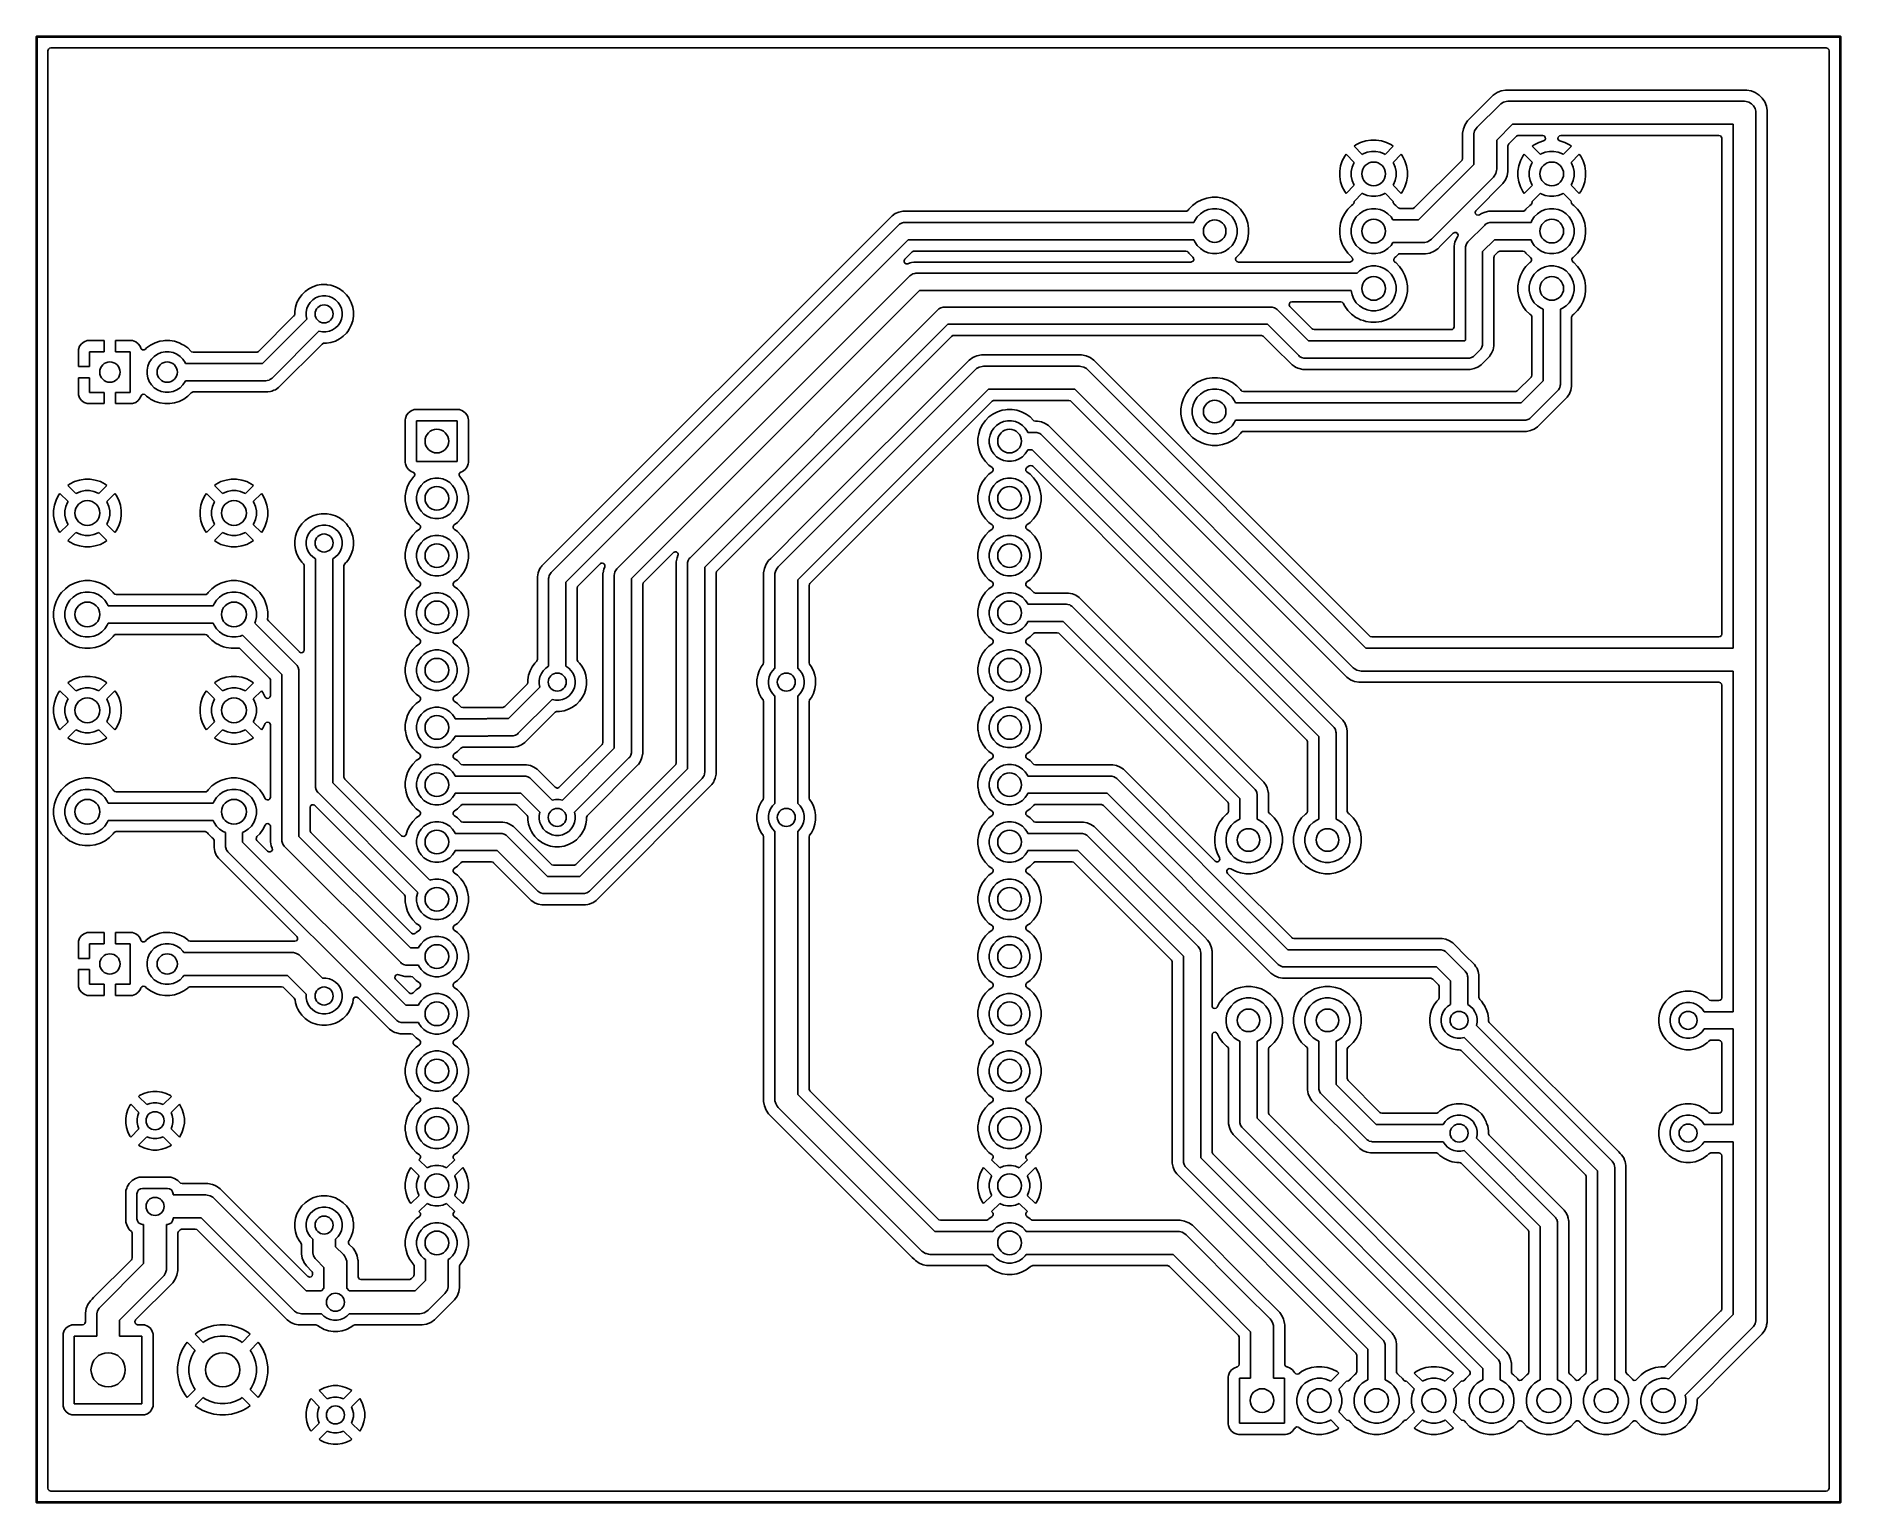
# Model space of a CAD drawing. Extents: x 101.7 to 181.8, y -136.4 to -71.3.
import ezdxf

# ---------------------------------------------------------------- set-up
doc = ezdxf.new("R2010")
doc.units = 0
doc.layers.add('BLACK', color=7, linetype='CONTINUOUS')

msp = doc.modelspace()

# ---------------------------------------------------------------- linework, layer by layer
at = {"layer": 'BLACK', "linetype": 'CONTINUOUS'}
for p, q in [((101.725, -71.375), (101.726903, -71.365433)), ((101.725, -136.375), (101.725, -71.375)), ((101.726903, -71.365433), (101.740433, -71.351903)), ((101.740433, -71.351903), (101.75, -71.35)), ((101.75, -71.35), (181.75, -71.35)), ((101.775, -71.4), (101.775, -136.35)), ((181.725, -71.4), (101.775, -71.4)), ((102.2505, -71.9995), (102.270185, -71.932461)), ((102.2505, -85.302155), (102.2505, -71.9995)), ((102.270185, -71.932461), (102.322989, -71.886706)), ((102.322989, -71.886706), (102.3745, -71.8755)), ((102.3745, -71.8755), (181.1255, -71.8755)), ((181.1255, -71.8755), (181.192539, -71.895185)), ((181.192539, -71.895185), (181.238294, -71.947989)), ((181.238294, -71.947989), (181.2495, -71.9995)), ((181.2495, -71.9995), (181.2495, -135.7505)), ((181.725, -136.35), (181.725, -71.4)), ((181.75, -71.35), (181.759567, -71.351903)), ((181.759567, -71.351903), (181.773097, -71.365433)), ((181.773097, -71.365433), (181.775, -71.375)), ((181.775, -71.375), (181.775, -136.375)), ((166.357115, -73.966648), (165.357119, -74.966647)), ((165.64079, -75.39079), (166.64079, -74.390789)), ((166.357123, -73.966642), (166.357115, -73.966648)), ((166.522294, -73.856278), (166.357123, -73.966642)), ((166.629807, -73.811745), (166.522294, -73.856278)), ((166.629809, -73.811745), (166.629807, -73.811745)), ((166.705831, -73.780256), (166.629809, -73.811745)), ((166.64079, -74.390789), (166.690749, -74.346976)), ((166.690749, -74.346976), (166.805597, -74.280669)), ((166.705835, -73.780255), (166.705831, -73.780256)), ((166.705838, -73.780254), (166.705835, -73.780255)), ((166.900666, -73.7415), (166.705838, -73.780253)), ((166.705838, -73.780253), (166.705838, -73.780254)), ((166.805597, -74.280669), (166.933693, -74.246346)), ((166.900671, -73.7415), (166.900666, -73.7415)), ((177.599329, -73.7415), (166.900671, -73.7415)), ((166.933693, -74.246346), (167, -74.242)), ((167, -74.242), (177.5, -74.242)), ((177.5, -74.242), (177.566307, -74.246346)), ((177.566307, -74.246346), (177.694403, -74.280669)), ((177.599333, -73.7415), (177.599329, -73.7415)), ((177.794161, -73.780254), (177.599333, -73.7415)), ((177.694403, -74.280669), (177.809251, -74.346977)), ((177.794169, -73.780256), (177.794161, -73.780254)), ((177.977701, -73.856277), (177.794169, -73.780256)), ((177.809251, -74.346977), (177.903023, -74.440749)), ((177.903023, -74.440749), (177.969331, -74.555597)), ((177.97771, -73.856282), (177.977701, -73.856277)), ((178.14288, -73.966646), (177.97771, -73.856282)), ((178.142884, -73.966649), (178.14288, -73.966646)), ((178.28335, -74.107115), (178.142884, -73.966649)), ((178.283353, -74.107119), (178.28335, -74.107115)), ((178.393717, -74.272289), (178.283353, -74.107119)), ((178.39372, -74.272295), (178.393717, -74.272289)), ((178.393721, -74.272296), (178.39372, -74.272295)), ((178.469744, -74.455831), (178.393721, -74.272296)), ((165.216645, -75.10712), (165.106282, -75.272289)), ((165.286882, -75.036884), (165.216645, -75.10712)), ((165.357119, -74.966647), (165.286882, -75.036884)), ((177.969331, -74.555597), (178.003654, -74.683693)), ((178.003654, -74.683693), (178.008, -74.75)), ((178.008, -74.75), (178.008, -99)), ((178.5085, -74.650671), (178.469744, -74.455831)), ((178.5085, -98.900671), (178.5085, -74.650671)), ((160.698752, -75.996934), (160.474197, -76.069897)), ((160.931948, -75.96), (160.698752, -75.996934)), ((161.168052, -75.96), (160.931948, -75.96)), ((161.401248, -75.996934), (161.168052, -75.96)), ((161.625802, -76.069897), (161.401247, -75.996934)), ((161.401247, -75.996934), (161.401248, -75.996934)), ((165.030254, -75.455838), (164.9915, -75.650666)), ((164.9915, -75.650666), (164.9915, -76.780904)), ((165.030256, -75.45583), (165.030254, -75.455838)), ((165.106277, -75.272298), (165.030256, -75.45583)), ((165.106282, -75.272289), (165.106277, -75.272298)), ((165.492, -75.75), (165.496346, -75.683693)), ((165.492, -77.03958), (165.492, -75.75)), ((165.496346, -75.683693), (165.530669, -75.555597)), ((165.530669, -75.555597), (165.596977, -75.440749)), ((165.596977, -75.440749), (165.64079, -75.39079)), ((167.210421, -75.258), (166.508, -75.96042)), ((166.508, -75.96042), (166.508, -77.25)), ((167.044819, -76.131415), (167.381416, -75.794819)), ((176.992, -75.258), (167.210421, -75.258)), ((167.381416, -75.794819), (167.442739, -75.761334)), ((167.442739, -75.761334), (167.469097, -75.7585)), ((167.469097, -75.7585), (168.549673, -75.7585)), ((168.587991, -76.000431), (168.374197, -76.069897)), ((168.549673, -75.7585), (168.616712, -75.778185)), ((168.643386, -75.963703), (168.587991, -76.000431)), ((168.616712, -75.778185), (168.662467, -75.830989)), ((168.672411, -75.900147), (168.643386, -75.963703)), ((168.662467, -75.830989), (168.672411, -75.900147)), ((169.227135, -75.896635), (169.23905, -75.827788)), ((169.254333, -75.960993), (169.227135, -75.896635)), ((169.23905, -75.827788), (169.286294, -75.776313)), ((169.312009, -76.000431), (169.254333, -75.960993)), ((169.286294, -75.776313), (169.350327, -75.7585)), ((169.525802, -76.069897), (169.312009, -76.000431)), ((169.350327, -75.7585), (176.3675, -75.7585)), ((176.3675, -75.7585), (176.434539, -75.778185)), ((176.434539, -75.778185), (176.480294, -75.830989)), ((176.480294, -75.830989), (176.4915, -75.8825)), ((176.4915, -75.8825), (176.4915, -97.8675)), ((176.992, -98.492), (176.992, -75.258)), ((159.767084, -76.67383), (159.659897, -76.884197)), ((159.82734, -76.590894), (159.767084, -76.67383)), ((160.190898, -76.954452), (159.82734, -76.590894)), ((160.26383, -76.177084), (160.180894, -76.23734)), ((160.180894, -76.23734), (160.544452, -76.600898)), ((160.474197, -76.069897), (160.26383, -76.177084)), ((160.544452, -76.600898), (160.578603, -76.578079)), ((160.578603, -76.578079), (160.759715, -76.50306)), ((160.759715, -76.50306), (160.951983, -76.464815)), ((160.951983, -76.464815), (161.148017, -76.464815)), ((161.148017, -76.464815), (161.340285, -76.50306)), ((161.340285, -76.50306), (161.521397, -76.578079)), ((161.521397, -76.578079), (161.555547, -76.600897)), ((161.555547, -76.600897), (161.919105, -76.23734)), ((161.836174, -76.177087), (161.625802, -76.069897)), ((161.919104, -76.237338), (161.836174, -76.177087)), ((162.272658, -76.590893), (161.9091, -76.95445)), ((161.919105, -76.23734), (161.919104, -76.237338)), ((162.272658, -76.590894), (162.272658, -76.590893)), ((162.332914, -76.673828), (162.272658, -76.590894)), ((162.440102, -76.884197), (162.332914, -76.673828)), ((164.971815, -76.847943), (164.955181, -76.868585)), ((164.9915, -76.780904), (164.971815, -76.847943)), ((167.0085, -76.219096), (167.028185, -76.152057)), ((167.0085, -77.150672), (167.0085, -76.219096)), ((167.028185, -76.152057), (167.044819, -76.131415)), ((167.667084, -76.67383), (167.559897, -76.884197)), ((167.72734, -76.590894), (167.667084, -76.67383)), ((168.090898, -76.954452), (167.72734, -76.590894)), ((168.16383, -76.177084), (168.080894, -76.23734)), ((168.080894, -76.23734), (168.444452, -76.600898)), ((168.374197, -76.069897), (168.16383, -76.177084)), ((168.444452, -76.600898), (168.478603, -76.578079)), ((168.478603, -76.578079), (168.659715, -76.50306)), ((168.659715, -76.50306), (168.851983, -76.464815)), ((168.851983, -76.464815), (169.048017, -76.464815)), ((169.048017, -76.464815), (169.240285, -76.50306)), ((169.240285, -76.50306), (169.421397, -76.578079)), ((169.421397, -76.578079), (169.455547, -76.600897)), ((169.455547, -76.600897), (169.819105, -76.23734)), ((169.736174, -76.177087), (169.525802, -76.069897)), ((169.819104, -76.237338), (169.736174, -76.177087)), ((170.172658, -76.590893), (169.8091, -76.95445)), ((169.819105, -76.23734), (169.819104, -76.237338)), ((170.172658, -76.590894), (170.172658, -76.590893)), ((170.232914, -76.673828), (170.172658, -76.590894)), ((170.340102, -76.884197), (170.232914, -76.673828)), ((159.586934, -77.108752), (159.55, -77.341947)), ((159.55, -77.341947), (159.55, -77.578052)), ((159.55, -77.578052), (159.586934, -77.811247)), ((159.659897, -76.884197), (159.586934, -77.108752)), ((160.054815, -77.361983), (160.09306, -77.169715)), ((160.054815, -77.558017), (160.054815, -77.361983)), ((160.09306, -77.750285), (160.054815, -77.558017)), ((160.09306, -77.169715), (160.168079, -76.988603)), ((160.168079, -76.988603), (160.190898, -76.954452)), ((161.9091, -76.95445), (161.931921, -76.988603)), ((161.931921, -76.988603), (162.00694, -77.169715)), ((162.00694, -77.169715), (162.045185, -77.361983)), ((162.045185, -77.558017), (162.00694, -77.750285)), ((162.045185, -77.361983), (162.045185, -77.558017)), ((162.513065, -77.108752), (162.440102, -76.884197)), ((162.55, -77.341947), (162.513065, -77.108752)), ((162.513065, -77.811247), (162.55, -77.578052)), ((162.55, -77.578052), (162.55, -77.341947)), ((164.955181, -76.868585), (162.868585, -78.955181)), ((163.03958, -79.492), (165.492, -77.03958)), ((166.35921, -77.60921), (163.60921, -80.35921)), ((166.403023, -77.559251), (166.35921, -77.60921)), ((166.469331, -77.444404), (166.403023, -77.559251)), ((166.503654, -77.316307), (166.469331, -77.444404)), ((166.508, -77.25), (166.503654, -77.316307)), ((166.893721, -77.727704), (166.969744, -77.544169)), ((166.969744, -77.544169), (167.0085, -77.349329)), ((167.0085, -77.349329), (167.0085, -77.150672)), ((167.486934, -77.108752), (167.45, -77.341947)), ((167.45, -77.341947), (167.45, -77.578052)), ((167.45, -77.578052), (167.486934, -77.811247)), ((167.559897, -76.884197), (167.486934, -77.108752)), ((167.954815, -77.361983), (167.99306, -77.169715)), ((167.954815, -77.558017), (167.954815, -77.361983)), ((167.99306, -77.750285), (167.954815, -77.558017)), ((167.99306, -77.169715), (168.068079, -76.988603)), ((168.068079, -76.988603), (168.090898, -76.954452)), ((169.8091, -76.95445), (169.831921, -76.988603)), ((169.831921, -76.988603), (169.90694, -77.169715)), ((169.90694, -77.169715), (169.945185, -77.361983)), ((169.945185, -77.558017), (169.90694, -77.750285)), ((169.945185, -77.361983), (169.945185, -77.558017)), ((170.413065, -77.108752), (170.340102, -76.884197)), ((170.45, -77.341947), (170.413065, -77.108752)), ((170.413065, -77.811247), (170.45, -77.578052)), ((170.45, -77.578052), (170.45, -77.341947)), ((159.586934, -77.811247), (159.659897, -78.035802)), ((159.659897, -78.035802), (159.767087, -78.246174)), ((159.767087, -78.246174), (159.827338, -78.329104)), ((159.827338, -78.329104), (159.82734, -78.329105)), ((159.82734, -78.329105), (160.190897, -77.965547)), ((160.168079, -77.931397), (160.09306, -77.750285)), ((160.190897, -77.965547), (160.168079, -77.931397)), ((160.54445, -78.319101), (160.180893, -78.682658)), ((160.578603, -78.341921), (160.54445, -78.319101)), ((160.759715, -78.41694), (160.578603, -78.341921)), ((160.951983, -78.455185), (160.759715, -78.41694)), ((161.340285, -78.41694), (161.148017, -78.455185)), ((161.521397, -78.341921), (161.340285, -78.41694)), ((161.555548, -78.319101), (161.521397, -78.341921)), ((161.919104, -78.682657), (161.555548, -78.319101)), ((161.931921, -77.931397), (161.909101, -77.965548)), ((161.909101, -77.965548), (162.272658, -78.329105)), ((162.00694, -77.750285), (161.931921, -77.931397)), ((162.272658, -78.329104), (162.332914, -78.246169)), ((162.272658, -78.329105), (162.272658, -78.329104)), ((162.332914, -78.246169), (162.332918, -78.246163)), ((162.332918, -78.246163), (162.440102, -78.035802)), ((162.440102, -78.035802), (162.513065, -77.811247)), ((165.592427, -79.083806), (166.783353, -77.892881)), ((166.783353, -77.892881), (166.893721, -77.727704)), ((167.486934, -77.811247), (167.559897, -78.035802)), ((167.559897, -78.035802), (167.667087, -78.246174)), ((167.667087, -78.246174), (167.727338, -78.329104)), ((167.727338, -78.329104), (167.72734, -78.329105)), ((167.72734, -78.329105), (168.090897, -77.965547)), ((168.068079, -77.931397), (167.99306, -77.750285)), ((168.090897, -77.965547), (168.068079, -77.931397)), ((168.44445, -78.319101), (168.080893, -78.682658)), ((168.478603, -78.341921), (168.44445, -78.319101)), ((168.659715, -78.41694), (168.478603, -78.341921)), ((168.851983, -78.455185), (168.659715, -78.41694)), ((169.240285, -78.41694), (169.048017, -78.455185)), ((169.421397, -78.341921), (169.240285, -78.41694)), ((169.455548, -78.319101), (169.421397, -78.341921)), ((169.819104, -78.682657), (169.455548, -78.319101)), ((169.831921, -77.931397), (169.809101, -77.965548)), ((169.809101, -77.965548), (170.172658, -78.329105)), ((169.90694, -77.750285), (169.831921, -77.931397)), ((170.172658, -78.329104), (170.232914, -78.246169)), ((170.172658, -78.329105), (170.172658, -78.329104)), ((170.232914, -78.246169), (170.232918, -78.246163)), ((170.232918, -78.246163), (170.340102, -78.035802)), ((170.340102, -78.035802), (170.413065, -77.811247)), ((139.832456, -79.218822), (139.688073, -79.315295)), ((139.992871, -79.152377), (139.832456, -79.218822)), ((139.992881, -79.152374), (139.992871, -79.152377)), ((140.163177, -79.1185), (139.992881, -79.152374)), ((152.722546, -79.1185), (140.163177, -79.1185)), ((152.767533, -79.110052), (152.722546, -79.1185)), ((152.822863, -79.067387), (152.767533, -79.110052)), ((152.855482, -79.02249), (152.822863, -79.067387)), ((153.022487, -78.855485), (152.855482, -79.02249)), ((153.022488, -78.855485), (153.022487, -78.855485)), ((153.02249, -78.855483), (153.022488, -78.855485)), ((153.139069, -78.770783), (153.02249, -78.855483)), ((153.213566, -78.716657), (153.139069, -78.770783)), ((153.424003, -78.609433), (153.213566, -78.716657)), ((153.22699, -79.365607), (153.365607, -79.22699)), ((153.365607, -79.22699), (153.528603, -79.118079)), ((153.648631, -78.536446), (153.424003, -78.609433)), ((153.528603, -79.118079), (153.709715, -79.04306)), ((153.881903, -78.4995), (153.648631, -78.536446)), ((153.709715, -79.04306), (153.901983, -79.004815)), ((153.881908, -78.4995), (153.881903, -78.4995)), ((154.118092, -78.4995), (153.881908, -78.4995)), ((153.901983, -79.004815), (154.098017, -79.004815)), ((154.098017, -79.004815), (154.290285, -79.04306)), ((154.118097, -78.4995), (154.118092, -78.4995)), ((154.351368, -78.536446), (154.118097, -78.4995)), ((154.290285, -79.04306), (154.471397, -79.118079)), ((154.575996, -78.609433), (154.351368, -78.536446)), ((154.471397, -79.118079), (154.634393, -79.22699)), ((154.75846, -78.702404), (154.575996, -78.609433)), ((154.634393, -79.22699), (154.77301, -79.365607)), ((154.786433, -78.716657), (154.75846, -78.702404)), ((154.97751, -78.855483), (154.786433, -78.716657)), ((155.144517, -79.02249), (154.97751, -78.855483)), ((155.283343, -79.213567), (155.144517, -79.02249)), ((155.334002, -79.312991), (155.283343, -79.213567)), ((159.766657, -79.213566), (159.659433, -79.424003)), ((159.860942, -79.083795), (159.766657, -79.213566)), ((159.905483, -79.02249), (159.860942, -79.083795)), ((159.905485, -79.022488), (159.905483, -79.02249)), ((160.07249, -78.855482), (159.905485, -79.022487)), ((159.905485, -79.022487), (159.905485, -79.022488)), ((160.131717, -78.812451), (160.07249, -78.855482)), ((160.168084, -78.770783), (160.131717, -78.812451)), ((160.182448, -78.702405), (160.168084, -78.770783)), ((160.180893, -78.682658), (160.182448, -78.702405)), ((160.27699, -79.365607), (160.415607, -79.22699)), ((160.415607, -79.22699), (160.578603, -79.118079)), ((160.578603, -79.118079), (160.759715, -79.04306)), ((160.759715, -79.04306), (160.951983, -79.004815)), ((161.148017, -78.455185), (160.951983, -78.455185)), ((160.951983, -79.004815), (161.148017, -79.004815)), ((161.148017, -79.004815), (161.340285, -79.04306)), ((161.340285, -79.04306), (161.521397, -79.118079)), ((161.521397, -79.118079), (161.684393, -79.22699)), ((161.684393, -79.22699), (161.82301, -79.365607)), ((161.91755, -78.702404), (161.919104, -78.682657)), ((161.921869, -78.731703), (161.91755, -78.702404)), ((161.921658, -78.745199), (161.921869, -78.731703)), ((161.924544, -78.749849), (161.921658, -78.745199)), ((161.925617, -78.757122), (161.924544, -78.749849)), ((161.943264, -78.780007), (161.925617, -78.757122)), ((161.958506, -78.804562), (161.943264, -78.780007)), ((161.963193, -78.808753), (161.958506, -78.804562)), ((162.02751, -78.855483), (161.963193, -78.808753)), ((162.129652, -78.957625), (162.02751, -78.855483)), ((162.132227, -78.959928), (162.129652, -78.957625)), ((162.14785, -78.971815), (162.132227, -78.959928)), ((162.152846, -78.973282), (162.14785, -78.971815)), ((162.161615, -78.979473), (162.152846, -78.973282)), ((162.188636, -78.983791), (162.161615, -78.979473)), ((162.214889, -78.9915), (162.188636, -78.983791)), ((162.780904, -78.9915), (162.214889, -78.9915)), ((162.807262, -78.988666), (162.780904, -78.9915)), ((162.868585, -78.955181), (162.807262, -78.988666)), ((165.557086, -79.156021), (165.584973, -79.091958)), ((165.568261, -79.224991), (165.557086, -79.156021)), ((165.614951, -79.27697), (165.568261, -79.224991)), ((165.584973, -79.091958), (165.592427, -79.083806)), ((165.832452, -79.218824), (165.749008, -79.274579)), ((165.832454, -79.218823), (165.832452, -79.218824)), ((165.992871, -79.152377), (165.832454, -79.218823)), ((165.992881, -79.152374), (165.992871, -79.152377)), ((166.163177, -79.1185), (165.992881, -79.152374)), ((167.672546, -79.1185), (166.163177, -79.1185)), ((167.717533, -79.110052), (167.672546, -79.1185)), ((167.772863, -79.067387), (167.717533, -79.110052)), ((167.805482, -79.02249), (167.772863, -79.067387)), ((167.97249, -78.855482), (167.805482, -79.02249)), ((168.031717, -78.812451), (167.97249, -78.855482)), ((168.068084, -78.770783), (168.031717, -78.812451)), ((168.082448, -78.702405), (168.068084, -78.770783)), ((168.080893, -78.682658), (168.082448, -78.702405)), ((168.17699, -79.365607), (168.315607, -79.22699)), ((168.315607, -79.22699), (168.478603, -79.118079)), ((168.478603, -79.118079), (168.659715, -79.04306)), ((168.659715, -79.04306), (168.851983, -79.004815)), ((169.048017, -78.455185), (168.851983, -78.455185)), ((168.851983, -79.004815), (169.048017, -79.004815)), ((169.048017, -79.004815), (169.240285, -79.04306)), ((169.240285, -79.04306), (169.421397, -79.118079)), ((169.421397, -79.118079), (169.584393, -79.22699)), ((169.584393, -79.22699), (169.72301, -79.365607)), ((169.81755, -78.702404), (169.819104, -78.682657)), ((169.825617, -78.757122), (169.81755, -78.702404)), ((169.868282, -78.812451), (169.825617, -78.757122)), ((169.92751, -78.855483), (169.868282, -78.812451)), ((170.094517, -79.02249), (169.92751, -78.855483)), ((170.233343, -79.213567), (170.094517, -79.02249)), ((170.284002, -79.312991), (170.233343, -79.213567)), ((139.688073, -79.315295), (124.155298, -94.84807)), ((124.570592, -95.140592), (139.980592, -79.730592)), ((139.980592, -79.730592), (140.018053, -79.69774)), ((140.018053, -79.69774), (140.018062, -79.697732)), ((140.018062, -79.697732), (140.072669, -79.666204)), ((140.072669, -79.666204), (140.104197, -79.648002)), ((140.104197, -79.648002), (140.200269, -79.622259)), ((140.200269, -79.622259), (140.200285, -79.622259)), ((140.200285, -79.622259), (140.25, -79.619)), ((140.25, -79.619), (153.080635, -79.619)), ((153.080635, -79.619), (153.118079, -79.528603)), ((153.118079, -79.528603), (153.22699, -79.365607)), ((154.77301, -79.365607), (154.881921, -79.528603)), ((154.881921, -79.528603), (154.95694, -79.709715)), ((154.95694, -79.709715), (154.995185, -79.901983)), ((154.995185, -79.901983), (154.995185, -80.098017)), ((155.390566, -79.424003), (155.334002, -79.312991)), ((155.463553, -79.648631), (155.390566, -79.424003)), ((155.5005, -79.881902), (155.463553, -79.648631)), ((155.5005, -80.118097), (155.5005, -79.881902)), ((159.586446, -79.648631), (159.5495, -79.881902)), ((159.5495, -79.881902), (159.5495, -80.118097)), ((159.659433, -79.424003), (159.586446, -79.648631)), ((160.054815, -79.901983), (160.09306, -79.709715)), ((160.054815, -80.098017), (160.054815, -79.901983)), ((160.09306, -79.709715), (160.168079, -79.528603)), ((160.168079, -79.528603), (160.27699, -79.365607)), ((161.82301, -79.365607), (161.907464, -79.492)), ((161.907464, -79.492), (163.03958, -79.492)), ((165.230592, -80.480592), (165.980592, -79.730592)), ((165.682331, -79.295456), (165.614951, -79.27697)), ((165.749008, -79.274579), (165.682331, -79.295456)), ((165.980592, -79.730592), (166.018053, -79.69774)), ((166.018053, -79.69774), (166.018062, -79.697732)), ((166.018062, -79.697732), (166.072669, -79.666204)), ((166.072669, -79.666204), (166.104197, -79.648002)), ((166.104197, -79.648002), (166.200269, -79.622259)), ((166.200269, -79.622259), (166.200285, -79.622259)), ((166.200285, -79.622259), (166.25, -79.619)), ((166.25, -79.619), (168.030635, -79.619)), ((168.030635, -79.619), (168.068079, -79.528603)), ((168.068079, -79.528603), (168.17699, -79.365607)), ((169.72301, -79.365607), (169.831921, -79.528603)), ((169.831921, -79.528603), (169.90694, -79.709715)), ((169.90694, -79.709715), (169.945185, -79.901983)), ((169.945185, -79.901983), (169.945185, -80.098017)), ((170.340566, -79.424003), (170.284002, -79.312991)), ((170.413553, -79.648631), (170.340566, -79.424003)), ((170.4505, -79.881902), (170.413553, -79.648631)), ((170.4505, -80.118097), (170.4505, -79.881902)), ((140.407816, -80.381), (125.221, -95.567816)), ((153.080635, -80.381), (140.407816, -80.381)), ((153.118079, -80.471397), (153.080635, -80.381)), ((153.22699, -80.634393), (153.118079, -80.471397)), ((153.365607, -80.77301), (153.22699, -80.634393)), ((153.528603, -80.881921), (153.365607, -80.77301)), ((154.634393, -80.77301), (154.471397, -80.881921)), ((154.77301, -80.634393), (154.634393, -80.77301)), ((154.881921, -80.471397), (154.77301, -80.634393)), ((154.95694, -80.290285), (154.881921, -80.471397)), ((154.995185, -80.098017), (154.95694, -80.290285)), ((155.144517, -80.97751), (155.283343, -80.786433)), ((155.283343, -80.786433), (155.390568, -80.575992)), ((155.390568, -80.575992), (155.463553, -80.351368)), ((155.463553, -80.351368), (155.489416, -80.188076)), ((155.489416, -80.188076), (155.5005, -80.118097)), ((159.5495, -80.118097), (159.586446, -80.351368)), ((159.586446, -80.351368), (159.659433, -80.575996)), ((159.659433, -80.575996), (159.703855, -80.663178)), ((159.703855, -80.663178), (159.766657, -80.786433)), ((159.766657, -80.786433), (159.905483, -80.97751)), ((160.09306, -80.290285), (160.054815, -80.098017)), ((160.168079, -80.471397), (160.09306, -80.290285)), ((160.27699, -80.634393), (160.168079, -80.471397)), ((160.415607, -80.77301), (160.27699, -80.634393)), ((160.578603, -80.881921), (160.415607, -80.77301)), ((161.684393, -80.77301), (161.521397, -80.881921)), ((161.82301, -80.634393), (161.684393, -80.77301)), ((161.907464, -80.508), (161.82301, -80.634393)), ((163.25, -80.508), (161.907464, -80.508)), ((163.316307, -80.503654), (163.25, -80.508)), ((163.444403, -80.469331), (163.316307, -80.503654)), ((163.559251, -80.403023), (163.444403, -80.469331)), ((163.60921, -80.35921), (163.559251, -80.403023)), ((163.727704, -80.893721), (163.892881, -80.783353)), ((163.892881, -80.783353), (164.033353, -80.642881)), ((164.033353, -80.642881), (164.583798, -80.092435)), ((164.583798, -80.092435), (164.645119, -80.058952)), ((164.635843, -80.575996), (164.6185, -80.663178)), ((164.6185, -80.663178), (164.6185, -84.2445)), ((164.638642, -80.561923), (164.635843, -80.575996)), ((164.652376, -80.492876), (164.638642, -80.561923)), ((164.645119, -80.058952), (164.71481, -80.063936)), ((164.652377, -80.492873), (164.652376, -80.492876)), ((164.718823, -80.332456), (164.652377, -80.492872)), ((164.652377, -80.492872), (164.652377, -80.492873)), ((164.71481, -80.063936), (164.770744, -80.105807)), ((164.77458, -80.249008), (164.718823, -80.332456)), ((164.770744, -80.105807), (164.795161, -80.171272)), ((164.780309, -80.239545), (164.77458, -80.249008)), ((164.795161, -80.171272), (164.780309, -80.239545)), ((165.119, -80.75), (165.122259, -80.700285)), ((165.119, -84.842184), (165.119, -80.75)), ((165.122259, -80.700269), (165.148002, -80.604197)), ((165.122259, -80.700285), (165.122259, -80.700269)), ((165.148002, -80.604197), (165.172409, -80.561923)), ((165.172409, -80.561923), (165.197732, -80.518062)), ((165.197732, -80.518062), (165.19774, -80.518053)), ((165.19774, -80.518053), (165.230592, -80.480592)), ((166.407816, -80.381), (165.881, -80.907816)), ((168.030635, -80.381), (166.407816, -80.381)), ((168.068079, -80.471397), (168.030635, -80.381)), ((168.17699, -80.634393), (168.068079, -80.471397)), ((168.315607, -80.77301), (168.17699, -80.634393)), ((168.478603, -80.881921), (168.315607, -80.77301)), ((169.584393, -80.77301), (169.421397, -80.881921)), ((169.72301, -80.634393), (169.584393, -80.77301)), ((169.831921, -80.471397), (169.72301, -80.634393)), ((169.90694, -80.290285), (169.831921, -80.471397)), ((169.945185, -80.098017), (169.90694, -80.290285)), ((170.094517, -80.97751), (170.233343, -80.786433)), ((170.233343, -80.786433), (170.340568, -80.575992)), ((170.340568, -80.575992), (170.413553, -80.351368)), ((170.413553, -80.351368), (170.439416, -80.188076)), ((170.439416, -80.188076), (170.4505, -80.118097)), ((140.218827, -81.353062), (140.222121, -81.322594)), ((140.220885, -81.35718), (140.218827, -81.353062)), ((140.220721, -81.361786), (140.220885, -81.35718)), ((140.236364, -81.388151), (140.220721, -81.361786)), ((140.222121, -81.322594), (140.223216, -81.291961)), ((140.223216, -81.291961), (140.225904, -81.287609)), ((140.225904, -81.287609), (140.226338, -81.283598)), ((140.226338, -81.283598), (140.235058, -81.27279)), ((140.235058, -81.27279), (140.253187, -81.243442)), ((140.250063, -81.415561), (140.236364, -81.388151)), ((140.254022, -81.417913), (140.250063, -81.415561)), ((140.253187, -81.243442), (140.578811, -80.917819)), ((140.256373, -81.421875), (140.254022, -81.417913)), ((140.283784, -81.435596), (140.256373, -81.421875)), ((140.31013, -81.45125), (140.283784, -81.435596)), ((140.314731, -81.451088), (140.31013, -81.45125)), ((140.318852, -81.453151), (140.314731, -81.451088)), ((140.349329, -81.449874), (140.318852, -81.453151)), ((140.379957, -81.4488), (140.349329, -81.449874)), ((140.384201, -81.44739), (140.379957, -81.4488)), ((140.492876, -81.402376), (140.384201, -81.44739)), ((140.552238, -81.390568), (140.492876, -81.402376)), ((140.559806, -81.389062), (140.552238, -81.390568)), ((140.559814, -81.38906), (140.559806, -81.389062)), ((140.663177, -81.3685), (140.559814, -81.38906)), ((140.578811, -80.917819), (140.640134, -80.884334)), ((140.640134, -80.884334), (140.666492, -80.8815)), ((152.949144, -81.3685), (140.663177, -81.3685)), ((140.666492, -80.8815), (152.722546, -80.8815)), ((152.722546, -80.8815), (152.789585, -80.901185)), ((152.789585, -80.901185), (152.822863, -80.932613)), ((152.822863, -80.932613), (152.84984, -80.969744)), ((152.84984, -80.969744), (152.855483, -80.97751)), ((152.855483, -80.97751), (153.02249, -81.144517)), ((152.977232, -81.365277), (152.949144, -81.3685)), ((153.03807, -81.330919), (152.977232, -81.365277)), ((153.02249, -81.144517), (153.022493, -81.144519)), ((153.022493, -81.144519), (153.026195, -81.147681)), ((153.026195, -81.147681), (153.025423, -81.148584)), ((153.025423, -81.148584), (153.064694, -81.19951)), ((153.070675, -81.269123), (153.03807, -81.330919)), ((153.064694, -81.19951), (153.070675, -81.269123)), ((153.709715, -80.95694), (153.528603, -80.881921)), ((153.901983, -80.995185), (153.709715, -80.95694)), ((154.098017, -80.995185), (153.901983, -80.995185)), ((154.290285, -80.95694), (154.098017, -80.995185)), ((154.471397, -80.881921), (154.290285, -80.95694)), ((154.928118, -81.226853), (154.957143, -81.163297)), ((154.938062, -81.296011), (154.928118, -81.226853)), ((154.983817, -81.348815), (154.938062, -81.296011)), ((154.957143, -81.163297), (154.97396, -81.147862)), ((154.973805, -81.147681), (154.977499, -81.144524)), ((154.97396, -81.147862), (154.973805, -81.147681)), ((154.977499, -81.144524), (154.97751, -81.144517)), ((154.97751, -81.144517), (155.144517, -80.97751)), ((155.050856, -81.3685), (154.983817, -81.348815)), ((159.999144, -81.3685), (155.050856, -81.3685)), ((159.905483, -80.97751), (160.07249, -81.144517)), ((160.027232, -81.365277), (159.999144, -81.3685)), ((160.08807, -81.330919), (160.027232, -81.365277)), ((160.07249, -81.144517), (160.072493, -81.144519)), ((160.072493, -81.144519), (160.076195, -81.147681)), ((160.076195, -81.147681), (160.075423, -81.148584)), ((160.075423, -81.148584), (160.114694, -81.19951)), ((160.120675, -81.269123), (160.08807, -81.330919)), ((160.114694, -81.19951), (160.120675, -81.269123)), ((160.759715, -80.95694), (160.578603, -80.881921)), ((160.578603, -81.658079), (160.759715, -81.58306)), ((160.951983, -80.995185), (160.759715, -80.95694)), ((160.759715, -81.58306), (160.951983, -81.544815)), ((161.148017, -80.995185), (160.951983, -80.995185)), ((160.951983, -81.544815), (161.148017, -81.544815)), ((161.340285, -80.95694), (161.148017, -80.995185)), ((161.148017, -81.544815), (161.340285, -81.58306)), ((161.521397, -80.881921), (161.340285, -80.95694)), ((161.340285, -81.58306), (161.521397, -81.658079)), ((161.941817, -81.273824), (161.945467, -81.259806)), ((161.948397, -81.293919), (161.941817, -81.273824)), ((161.944228, -81.245375), (161.954095, -81.226672)), ((161.945467, -81.259806), (161.944228, -81.245375)), ((161.950207, -81.314989), (161.948397, -81.293919)), ((161.959052, -81.326459), (161.950207, -81.314989)), ((161.954095, -81.226672), (161.959425, -81.206209)), ((161.96356, -81.340225), (161.959052, -81.326459)), ((161.959425, -81.206209), (161.972327, -81.192118)), ((161.97996, -81.353573), (161.96356, -81.340225)), ((161.972327, -81.192118), (161.976833, -81.18358)), ((161.976833, -81.18358), (161.981704, -81.178836)), ((161.992872, -81.370317), (161.97996, -81.353573)), ((161.981704, -81.178836), (161.987019, -81.173935)), ((161.987019, -81.173935), (162.02751, -81.144517)), ((162.02751, -81.395483), (161.992872, -81.370317)), ((162.02751, -81.144517), (162.128988, -81.043038)), ((162.194517, -81.56249), (162.02751, -81.395483)), ((162.128988, -81.043038), (162.130835, -81.041336)), ((162.130835, -81.041336), (162.159989, -81.026918)), ((162.159989, -81.026918), (162.188531, -81.011334)), ((162.188531, -81.011334), (162.192331, -81.010925)), ((162.192331, -81.010925), (162.193465, -81.010365)), ((162.193465, -81.010365), (162.195458, -81.010589)), ((162.333342, -81.753566), (162.194517, -81.56249)), ((162.195458, -81.010589), (162.214889, -81.0085)), ((162.214889, -81.0085), (163.34933, -81.0085)), ((163.34933, -81.0085), (163.349331, -81.008499)), ((163.349331, -81.008499), (163.544169, -80.969744)), ((163.544169, -80.969744), (163.727704, -80.893721)), ((165.881, -80.907816), (165.881, -85)), ((166.3815, -81.166492), (166.390144, -81.137051)), ((166.3815, -85.086823), (166.3815, -81.166492)), ((166.390144, -81.137051), (166.396668, -81.107065)), ((166.396668, -81.107065), (166.400422, -81.102049)), ((166.400422, -81.102049), (166.401185, -81.099453)), ((166.401185, -81.099453), (166.417819, -81.078811)), ((166.417819, -81.078811), (166.578811, -80.917819)), ((166.578811, -80.917819), (166.640134, -80.884334)), ((166.640134, -80.884334), (166.666492, -80.8815)), ((166.666492, -80.8815), (167.672546, -80.8815)), ((167.745862, -81.64455), (167.666657, -81.753566)), ((167.672546, -80.8815), (167.739585, -80.901185)), ((167.739585, -80.901185), (167.772863, -80.932613)), ((167.805483, -81.56249), (167.745862, -81.64455)), ((167.772863, -80.932613), (167.79984, -80.969744)), ((167.79984, -80.969744), (167.805483, -80.97751)), ((167.805483, -80.97751), (167.97249, -81.144517)), ((167.805485, -81.562488), (167.805483, -81.56249)), ((167.972488, -81.395484), (167.805485, -81.562487)), ((167.805485, -81.562487), (167.805485, -81.562488)), ((167.989365, -81.383222), (167.972488, -81.395484)), ((167.97249, -81.144517), (168.007127, -81.169683)), ((168.00713, -81.370315), (167.989365, -81.383222)), ((168.007127, -81.169683), (168.049792, -81.225013)), ((168.023165, -81.356421), (168.00713, -81.370315)), ((168.055771, -81.294626), (168.023165, -81.356421)), ((168.049792, -81.225013), (168.055771, -81.294626)), ((168.659715, -80.95694), (168.478603, -80.881921)), ((168.478603, -81.658079), (168.659715, -81.58306)), ((168.851983, -80.995185), (168.659715, -80.95694)), ((168.659715, -81.58306), (168.851983, -81.544815)), ((169.048017, -80.995185), (168.851983, -80.995185)), ((168.851983, -81.544815), (169.048017, -81.544815)), ((169.240285, -80.95694), (169.048017, -80.995185)), ((169.048017, -81.544815), (169.240285, -81.58306)), ((169.421397, -80.881921), (169.240285, -80.95694)), ((169.240285, -81.58306), (169.421397, -81.658079)), ((169.844228, -81.245375), (169.876833, -81.18358)), ((169.850207, -81.314989), (169.844228, -81.245375)), ((169.892872, -81.370317), (169.850207, -81.314989)), ((169.876833, -81.18358), (169.892873, -81.169682)), ((169.92751, -81.395483), (169.892872, -81.370317)), ((169.892873, -81.169682), (169.897264, -81.166492)), ((169.897264, -81.166492), (169.92751, -81.144517)), ((169.92751, -81.144517), (170.094517, -80.97751)), ((170.094517, -81.56249), (169.92751, -81.395483)), ((170.233342, -81.753566), (170.094517, -81.56249)), ((114.195465, -82.401522), (114.000776, -82.464781)), ((114.373329, -82.373351), (114.195465, -82.401522)), ((114.397648, -82.3695), (114.373329, -82.373351)), ((114.602352, -82.3695), (114.397648, -82.3695)), ((114.629995, -82.373878), (114.602352, -82.3695)), ((114.804534, -82.401522), (114.629995, -82.373878)), ((114.999223, -82.464781), (114.804534, -82.401522)), ((127.480592, -94.980592), (140.480592, -81.980593)), ((140.480592, -81.980593), (140.518053, -81.94774)), ((140.518053, -81.94774), (140.518062, -81.947732)), ((140.518062, -81.947732), (140.572669, -81.916204)), ((140.572669, -81.916204), (140.604197, -81.898002)), ((140.604197, -81.898002), (140.700269, -81.87226)), ((140.700269, -81.87226), (140.70027, -81.87226)), ((140.70027, -81.87226), (140.75, -81.869)), ((140.75, -81.869), (160.313597, -81.869)), ((160.313597, -81.869), (160.415607, -81.76699)), ((160.415607, -81.76699), (160.578603, -81.658079)), ((161.521397, -81.658079), (161.684393, -81.76699)), ((161.684393, -81.76699), (161.82301, -81.905607)), ((161.82301, -81.905607), (161.931921, -82.068603)), ((161.931921, -82.068603), (162.00694, -82.249715)), ((162.00694, -82.249715), (162.045185, -82.441983)), ((162.045185, -82.441983), (162.045185, -82.638017)), ((162.440566, -81.964003), (162.333342, -81.753566)), ((162.513553, -82.188631), (162.440566, -81.964003)), ((162.5505, -82.421902), (162.513553, -82.188631)), ((162.5505, -82.658097), (162.5505, -82.421902)), ((167.486446, -82.188631), (167.4495, -82.421902)), ((167.4495, -82.421902), (167.4495, -82.658097)), ((167.559433, -81.964003), (167.486446, -82.188631)), ((167.666657, -81.753566), (167.559433, -81.964003)), ((167.954815, -82.441983), (167.99306, -82.249715)), ((167.954815, -82.638017), (167.954815, -82.441983)), ((167.99306, -82.249715), (168.068079, -82.068603)), ((168.068079, -82.068603), (168.17699, -81.905607)), ((168.17699, -81.905607), (168.315607, -81.76699)), ((168.315607, -81.76699), (168.478603, -81.658079)), ((169.421397, -81.658079), (169.584393, -81.76699)), ((169.584393, -81.76699), (169.72301, -81.905607)), ((169.72301, -81.905607), (169.831921, -82.068603)), ((169.831921, -82.068603), (169.90694, -82.249715)), ((169.90694, -82.249715), (169.945185, -82.441983)), ((169.945185, -82.441983), (169.945185, -82.638017)), ((170.340566, -81.964003), (170.233342, -81.753566)), ((170.413553, -82.188631), (170.340566, -81.964003)), ((170.4505, -82.421902), (170.413553, -82.188631)), ((170.4505, -82.658097), (170.4505, -82.421902)), ((113.294781, -83.170776), (113.231522, -83.365465)), ((113.387715, -82.988386), (113.294781, -83.170776)), ((113.508028, -82.822786), (113.387715, -82.988386)), ((113.652786, -82.678028), (113.508028, -82.822786)), ((113.818386, -82.557715), (113.652786, -82.678028)), ((113.794463, -83.292883), (113.881592, -83.162485)), ((114.000776, -82.464781), (113.818386, -82.557715)), ((113.881592, -83.162485), (113.992485, -83.051592)), ((113.992485, -83.051592), (114.122883, -82.964463)), ((114.122883, -82.964463), (114.267772, -82.904448)), ((114.267772, -82.904448), (114.421586, -82.873852)), ((114.421586, -82.873852), (114.578414, -82.873852)), ((114.578414, -82.873852), (114.732228, -82.904448)), ((114.732228, -82.904448), (114.877117, -82.964463)), ((114.877117, -82.964463), (115.007515, -83.051592)), ((115.124653, -82.528691), (114.999223, -82.464781)), ((115.007515, -83.051592), (115.118408, -83.162485)), ((115.118408, -83.162485), (115.205537, -83.292883)), ((115.18161, -82.557713), (115.124653, -82.528691)), ((115.181612, -82.557714), (115.18161, -82.557713)), ((115.181613, -82.557715), (115.181612, -82.557714)), ((115.347213, -82.678028), (115.181613, -82.557715)), ((115.491971, -82.822786), (115.347213, -82.678028)), ((115.604556, -82.977749), (115.491971, -82.822786)), ((115.612287, -82.98839), (115.604556, -82.977749)), ((115.671503, -83.104607), (115.612287, -82.98839)), ((115.705218, -83.170776), (115.671503, -83.104607)), ((115.705218, -83.170778), (115.705218, -83.170776)), ((115.70522, -83.170781), (115.705218, -83.170778)), ((115.718667, -83.212166), (115.70522, -83.170781)), ((115.755794, -83.326433), (115.718667, -83.212166)), ((140.907815, -82.631), (128.131, -95.407815)), ((160.054815, -82.631), (140.907815, -82.631)), ((157.306326, -83.281858), (157.31131, -83.212166)), ((157.31131, -83.212166), (157.353182, -83.156233)), ((157.353182, -83.156233), (157.418646, -83.131816)), ((157.418646, -83.131816), (157.427492, -83.1315)), ((157.427492, -83.1315), (159.591346, -83.1315)), ((159.591346, -83.1315), (159.658385, -83.151185)), ((159.658385, -83.151185), (159.701831, -83.199205)), ((159.701831, -83.199205), (159.766657, -83.326433)), ((160.054815, -82.638017), (160.054815, -82.631)), ((160.09306, -82.830285), (160.054815, -82.638017)), ((160.168079, -83.011397), (160.09306, -82.830285)), ((160.27699, -83.174393), (160.168079, -83.011397)), ((160.415607, -83.31301), (160.27699, -83.174393)), ((161.82301, -83.174393), (161.684393, -83.31301)), ((161.931921, -83.011397), (161.82301, -83.174393)), ((162.00694, -82.830285), (161.931921, -83.011397)), ((162.045185, -82.638017), (162.00694, -82.830285)), ((162.333343, -83.326433), (162.440568, -83.115992)), ((162.440568, -83.115992), (162.513553, -82.891368)), ((162.513553, -82.891368), (162.547342, -82.678034)), ((162.547342, -82.678034), (162.5505, -82.658097)), ((167.4495, -82.658097), (167.486446, -82.891368)), ((167.486446, -82.891368), (167.559433, -83.115996)), ((167.559433, -83.115996), (167.608435, -83.212166)), ((167.608435, -83.212166), (167.666657, -83.326433)), ((167.99306, -82.830285), (167.954815, -82.638017)), ((168.068079, -83.011397), (167.99306, -82.830285)), ((168.17699, -83.174393), (168.068079, -83.011397)), ((168.315607, -83.31301), (168.17699, -83.174393)), ((169.72301, -83.174393), (169.584393, -83.31301)), ((169.831921, -83.011397), (169.72301, -83.174393)), ((169.90694, -82.830285), (169.831921, -83.011397)), ((169.945185, -82.638017), (169.90694, -82.830285)), ((170.233343, -83.326433), (170.340568, -83.115992)), ((170.340568, -83.115992), (170.413553, -82.891368)), ((170.413553, -82.891368), (170.447342, -82.678034)), ((170.447342, -82.678034), (170.4505, -82.658097)), ((113.163181, -83.760189), (111.591189, -85.332181)), ((111.762184, -85.869), (113.733536, -83.897647)), ((113.179815, -83.739547), (113.163181, -83.760189)), ((113.1995, -83.672508), (113.179815, -83.739547)), ((113.231522, -83.365465), (113.1995, -83.567648)), ((113.1995, -83.567648), (113.1995, -83.672508)), ((113.703852, -83.591586), (113.734448, -83.437772)), ((113.703852, -83.748414), (113.703852, -83.591586)), ((113.733536, -83.897647), (113.703852, -83.748414)), ((113.734448, -83.437772), (113.794463, -83.292883)), ((115.205537, -84.047117), (115.118408, -84.177515)), ((115.205537, -83.292883), (115.265552, -83.437772)), ((115.265552, -83.902228), (115.205537, -84.047117)), ((115.265552, -83.437772), (115.296148, -83.591586)), ((115.296148, -83.748414), (115.265552, -83.902228)), ((115.296148, -83.591586), (115.296148, -83.748414)), ((115.70522, -84.169219), (115.768477, -83.974534)), ((115.768477, -83.365466), (115.755794, -83.326433)), ((115.8005, -83.567648), (115.768477, -83.365466)), ((115.768477, -83.974534), (115.8005, -83.772352)), ((115.8005, -83.772352), (115.8005, -83.567648)), ((130.730592, -94.480592), (141.730592, -83.480592)), ((141.730592, -83.480592), (141.768053, -83.44774)), ((141.768053, -83.44774), (141.768062, -83.447732)), ((141.768062, -83.447732), (141.822669, -83.416204)), ((141.822669, -83.416204), (141.854197, -83.398002)), ((141.854197, -83.398002), (141.950269, -83.372259)), ((141.950269, -83.372259), (141.950285, -83.372259)), ((141.950285, -83.372259), (142, -83.369)), ((142, -83.369), (156.5, -83.369)), ((156.5, -83.369), (156.549715, -83.372259)), ((156.549715, -83.372259), (156.549731, -83.372259)), ((156.549731, -83.372259), (156.645803, -83.398002)), ((156.645803, -83.398002), (156.67733, -83.416204)), ((156.67733, -83.416204), (156.731938, -83.447732)), ((156.731938, -83.447732), (156.731946, -83.44774)), ((156.731946, -83.44774), (156.769408, -83.480592)), ((156.769408, -83.480592), (158.157815, -84.869)), ((157.339811, -83.343181), (157.306326, -83.281858)), ((158.32881, -84.332181), (157.339811, -83.343181)), ((159.766657, -83.326433), (159.905483, -83.51751)), ((159.905483, -83.51751), (160.07249, -83.684517)), ((160.07249, -83.684517), (160.263567, -83.823343)), ((160.263567, -83.823343), (160.362991, -83.874002)), ((160.362991, -83.874002), (160.474003, -83.930566)), ((160.578603, -83.421921), (160.415607, -83.31301)), ((160.474003, -83.930566), (160.474005, -83.930566)), ((160.474005, -83.930566), (160.474008, -83.930568)), ((160.474008, -83.930568), (160.594412, -83.969689)), ((160.759715, -83.49694), (160.578603, -83.421921)), ((160.594412, -83.969689), (160.698631, -84.003553)), ((160.698631, -84.003553), (160.931903, -84.0405)), ((160.951983, -83.535185), (160.759715, -83.49694)), ((160.931903, -84.0405), (160.931908, -84.0405)), ((160.931908, -84.0405), (161.168097, -84.0405)), ((161.148017, -83.535185), (160.951983, -83.535185)), ((161.340285, -83.49694), (161.148017, -83.535185)), ((161.168097, -84.0405), (161.401368, -84.003553)), ((161.521397, -83.421921), (161.340285, -83.49694)), ((161.401368, -84.003553), (161.625992, -83.930568)), ((161.684393, -83.31301), (161.521397, -83.421921)), ((161.625992, -83.930568), (161.836433, -83.823343)), ((161.836433, -83.823343), (162.02751, -83.684517)), ((162.02751, -83.684517), (162.194517, -83.51751)), ((162.194517, -83.51751), (162.333343, -83.326433)), ((167.666657, -83.326433), (167.805483, -83.51751)), ((167.805483, -83.51751), (167.805485, -83.517512)), ((167.805485, -83.517512), (167.972493, -83.68452)), ((167.972493, -83.68452), (168.017384, -83.717134)), ((168.017384, -83.717134), (168.06005, -83.772463)), ((168.06005, -83.772463), (168.0685, -83.817453)), ((168.0685, -83.817453), (168.0685, -86.383508)), ((168.478603, -83.421921), (168.315607, -83.31301)), ((168.569, -83.459364), (168.478603, -83.421921)), ((168.569, -86.642184), (168.569, -83.459364)), ((169.421397, -83.421921), (169.331, -83.459364)), ((169.331, -83.459364), (169.331, -86.8)), ((169.584393, -83.31301), (169.421397, -83.421921)), ((169.8315, -83.817453), (169.851185, -83.750414)), ((169.8315, -86.88682), (169.8315, -83.817453)), ((169.851185, -83.750414), (169.882616, -83.717134)), ((169.882616, -83.717134), (169.927506, -83.68452)), ((169.927506, -83.684519), (169.92751, -83.684517)), ((169.927506, -83.68452), (169.927506, -83.684519)), ((169.92751, -83.684517), (170.094517, -83.51751)), ((170.094517, -83.51751), (170.233343, -83.326433)), ((104.052155, -84.85), (103.992627, -84.856401)), ((104.75, -84.85), (104.052155, -84.85)), ((104.75, -85.35), (104.75, -84.85)), ((105.947844, -84.85), (105.25, -84.85)), ((105.25, -84.85), (105.25, -85.35)), ((106.007372, -84.856401), (105.947844, -84.85)), ((107.429778, -84.8495), (107.357201, -84.860995)), ((107.650222, -84.8495), (107.429778, -84.8495)), ((107.759086, -84.866742), (107.650222, -84.8495)), ((114.272352, -84.436463), (112.189408, -86.519408)), ((114.421586, -84.466148), (114.272352, -84.436463)), ((114.578414, -84.466148), (114.421586, -84.466148)), ((114.732228, -84.435552), (114.578414, -84.466148)), ((114.877117, -84.375537), (114.732228, -84.435552)), ((115.007515, -84.288408), (114.877117, -84.375537)), ((114.999219, -84.87522), (115.18161, -84.782287)), ((115.118408, -84.177515), (115.007515, -84.288408)), ((115.18161, -84.782287), (115.27459, -84.714732)), ((115.27459, -84.714732), (115.347213, -84.661971)), ((115.347213, -84.661971), (115.347215, -84.661968)), ((115.347215, -84.661968), (115.347219, -84.661966)), ((115.347219, -84.661966), (115.491966, -84.517219)), ((115.491966, -84.517219), (115.491968, -84.517215)), ((115.491968, -84.517215), (115.491971, -84.517213)), ((115.491971, -84.517213), (115.544732, -84.44459)), ((115.544732, -84.44459), (115.612287, -84.35161)), ((115.612287, -84.35161), (115.70522, -84.169219)), ((142.157816, -84.131), (131.381, -94.907816)), ((131.917819, -95.078811), (142.328811, -84.667819)), ((156.342184, -84.131), (142.157816, -84.131)), ((142.328811, -84.667819), (142.390134, -84.634334)), ((142.390134, -84.634334), (142.416492, -84.6315)), ((142.416492, -84.6315), (156.083508, -84.6315)), ((156.083508, -84.6315), (156.150547, -84.651185)), ((156.150547, -84.651185), (156.171189, -84.667819)), ((156.171189, -84.667819), (156.745991, -85.24262)), ((157.730592, -85.519407), (156.342184, -84.131)), ((158.349452, -84.348815), (158.32881, -84.332181)), ((158.416491, -84.3685), (158.349452, -84.348815)), ((164.4945, -84.3685), (158.416491, -84.3685)), ((164.546011, -84.357294), (164.4945, -84.3685)), ((164.598815, -84.311539), (164.546011, -84.357294)), ((164.6185, -84.2445), (164.598815, -84.311539)), ((165.092184, -84.869), (165.119, -84.842184)), ((102.2505, -92.381947), (102.2505, -85.302155)), ((103.606401, -85.242627), (103.6, -85.302155)), ((103.6, -85.302155), (103.6, -86)), ((103.606403, -85.24262), (103.606401, -85.242627)), ((103.656645, -85.107913), (103.606403, -85.24262)), ((103.656649, -85.107906), (103.656645, -85.107913)), ((103.742809, -84.992812), (103.656649, -85.107906)), ((103.742812, -84.992809), (103.742809, -84.992812)), ((103.857906, -84.906649), (103.742812, -84.992809)), ((103.857913, -84.906645), (103.857906, -84.906649)), ((103.99262, -84.856403), (103.857913, -84.906645)), ((103.992627, -84.856401), (103.99262, -84.856403)), ((104.1, -86), (104.1, -85.35)), ((104.1, -85.35), (104.75, -85.35)), ((105.25, -85.35), (105.9, -85.35)), ((105.9, -85.35), (105.9, -87.15)), ((106.007379, -84.856403), (106.007372, -84.856401)), ((106.142086, -84.906645), (106.007379, -84.856403)), ((106.142093, -84.906649), (106.142086, -84.906645)), ((106.257187, -84.992809), (106.142093, -84.906649)), ((106.25719, -84.992812), (106.257187, -84.992809)), ((106.34335, -85.107906), (106.25719, -84.992812)), ((106.343354, -85.107913), (106.34335, -85.107906)), ((106.373213, -85.187968), (106.343354, -85.107913)), ((106.390127, -85.218945), (106.373213, -85.187968)), ((106.44606, -85.260816), (106.390127, -85.218945)), ((106.515752, -85.265801), (106.44606, -85.260816)), ((106.577075, -85.232317), (106.515752, -85.265801)), ((106.627636, -85.181756), (106.577075, -85.232317)), ((106.627641, -85.181752), (106.627636, -85.181756)), ((106.805974, -85.052187), (106.627641, -85.181752)), ((107.002393, -84.952104), (106.805974, -85.052187)), ((106.844291, -85.679046), (106.969046, -85.554291)), ((106.969046, -85.554291), (107.115743, -85.456271)), ((107.002396, -84.952103), (107.002393, -84.952104)), ((107.212047, -84.883985), (107.002396, -84.952103)), ((107.115743, -85.456271), (107.278744, -85.388754)), ((107.357201, -84.860995), (107.212047, -84.883985)), ((107.278744, -85.388754), (107.451785, -85.354334)), ((107.451785, -85.354334), (107.628215, -85.354334)), ((107.628215, -85.354334), (107.801256, -85.388754)), ((107.867952, -84.883985), (107.759086, -84.866742)), ((107.801256, -85.388754), (107.964257, -85.456271)), ((108.077603, -84.952103), (107.867952, -84.883985)), ((107.964257, -85.456271), (108.110954, -85.554291)), ((108.077606, -84.952104), (108.077603, -84.952103)), ((108.211096, -85.020122), (108.077606, -84.952104)), ((108.110954, -85.554291), (108.235709, -85.679046)), ((108.274022, -85.052185), (108.211096, -85.020122)), ((108.274024, -85.052186), (108.274022, -85.052185)), ((108.274025, -85.052187), (108.274024, -85.052186)), ((108.452358, -85.181752), (108.274025, -85.052187)), ((108.452363, -85.181756), (108.452358, -85.181752)), ((108.602788, -85.332181), (108.452363, -85.181756)), ((108.62343, -85.348815), (108.602788, -85.332181)), ((108.690469, -85.3685), (108.62343, -85.348815)), ((111.503508, -85.3685), (108.690469, -85.3685)), ((111.529866, -85.365666), (111.503508, -85.3685)), ((111.591189, -85.332181), (111.529866, -85.365666)), ((112.481924, -86.934706), (114.409811, -85.006819)), ((114.409811, -85.006819), (114.471134, -84.973334)), ((114.471134, -84.973334), (114.497492, -84.9705)), ((114.497492, -84.9705), (114.602351, -84.9705)), ((114.602351, -84.9705), (114.602352, -84.9705)), ((114.602352, -84.9705), (114.804534, -84.938477)), ((114.804534, -84.938477), (114.999219, -84.87522)), ((143.272294, -85.606278), (143.107123, -85.716642)), ((143.379807, -85.561745), (143.272294, -85.606278)), ((143.379809, -85.561745), (143.379807, -85.561745)), ((143.455831, -85.530256), (143.379809, -85.561745)), ((143.455835, -85.530255), (143.455831, -85.530256)), ((143.455838, -85.530254), (143.455835, -85.530255)), ((143.650666, -85.4915), (143.455838, -85.530253)), ((143.455838, -85.530253), (143.455838, -85.530254)), ((143.650671, -85.4915), (143.650666, -85.4915)), ((148.099329, -85.4915), (143.650671, -85.4915)), ((148.099333, -85.4915), (148.099329, -85.4915)), ((148.294161, -85.530254), (148.099333, -85.4915)), ((148.294169, -85.530256), (148.294161, -85.530254)), ((148.477704, -85.606279), (148.294169, -85.530256)), ((148.64288, -85.716646), (148.477704, -85.606279)), ((156.745991, -85.24262), (157.315294, -85.811923)), ((157.768053, -85.552259), (157.730592, -85.519407)), ((157.768062, -85.552268), (157.768053, -85.552259)), ((157.822669, -85.583795), (157.768062, -85.552268)), ((157.854197, -85.601998), (157.822669, -85.583795)), ((157.950269, -85.62774), (157.854197, -85.601998)), ((157.95027, -85.62774), (157.950269, -85.62774)), ((158, -85.631), (157.95027, -85.62774)), ((165.25, -85.631), (158, -85.631)), ((158.157815, -84.869), (165.092184, -84.869)), ((165.299715, -85.627741), (165.25, -85.631)), ((165.299731, -85.627741), (165.299715, -85.627741)), ((165.395803, -85.601998), (165.299731, -85.627741)), ((165.42733, -85.583795), (165.395803, -85.601998)), ((165.481938, -85.552268), (165.42733, -85.583795)), ((165.481946, -85.552259), (165.481938, -85.552268)), ((165.519408, -85.519408), (165.481946, -85.552259)), ((165.769407, -85.269408), (165.519408, -85.519408)), ((165.802259, -85.231946), (165.769407, -85.269408)), ((165.802268, -85.231938), (165.802259, -85.231946)), ((165.851998, -85.145802), (165.802268, -85.231938)), ((165.811924, -85.934706), (166.184705, -85.561924)), ((165.87774, -85.04973), (165.851998, -85.145802)), ((165.881, -85), (165.87774, -85.04973)), ((166.184705, -85.561924), (166.221322, -85.507124)), ((166.221322, -85.507124), (166.281175, -85.417547)), ((166.281175, -85.417547), (166.347624, -85.257124)), ((166.347624, -85.257124), (166.362617, -85.181752)), ((166.362617, -85.181752), (166.3815, -85.086823)), ((103.6, -86), (104.1, -86)), ((106.644334, -86.161785), (106.678754, -85.988744)), ((106.644334, -86.338215), (106.644334, -86.161785)), ((106.678754, -86.511256), (106.644334, -86.338215)), ((106.678754, -85.988744), (106.746271, -85.825743)), ((106.746271, -85.825743), (106.844291, -85.679046)), ((108.235709, -85.679046), (108.333729, -85.825743)), ((108.333729, -85.825743), (108.351647, -85.869)), ((108.351647, -85.869), (111.762184, -85.869)), ((134.64079, -94.89079), (143.39079, -86.14079)), ((143.107115, -85.716648), (135.811248, -93.012518)), ((143.107123, -85.716642), (143.107115, -85.716648)), ((143.39079, -86.14079), (143.440749, -86.096976)), ((143.440749, -86.096976), (143.555597, -86.030669)), ((143.555597, -86.030669), (143.683693, -85.996346)), ((143.683693, -85.996346), (143.75, -85.992)), ((143.75, -85.992), (148, -85.992)), ((148, -85.992), (148.066307, -85.996346)), ((148.066307, -85.996346), (148.194403, -86.030669)), ((148.194403, -86.030669), (148.309251, -86.096977)), ((148.309251, -86.096977), (148.35921, -86.14079)), ((148.35921, -86.14079), (160.710421, -98.492)), ((148.642884, -85.716649), (148.64288, -85.716646)), ((160.881416, -97.955181), (148.642884, -85.716649)), ((157.315294, -85.811923), (157.438077, -85.934706)), ((157.438077, -85.934706), (157.525135, -85.992876)), ((157.525135, -85.992876), (157.582453, -86.031175)), ((157.582453, -86.031175), (157.582454, -86.031175)), ((157.582454, -86.031175), (157.582455, -86.031176)), ((157.582455, -86.031176), (157.582457, -86.031177)), ((157.582457, -86.031177), (157.691409, -86.076306)), ((157.691409, -86.076306), (157.742876, -86.097624)), ((157.742876, -86.097624), (157.74288, -86.097624)), ((157.74288, -86.097624), (157.742881, -86.097625)), ((157.742881, -86.097625), (157.913176, -86.1315)), ((157.913176, -86.1315), (157.913179, -86.1315)), ((157.913179, -86.1315), (165.336823, -86.1315)), ((165.336823, -86.1315), (165.451393, -86.108709)), ((165.451393, -86.108709), (165.507124, -86.097624)), ((165.507124, -86.097624), (165.587335, -86.064399)), ((165.587335, -86.064399), (165.667543, -86.031177)), ((165.667543, -86.031177), (165.667544, -86.031176)), ((165.667544, -86.031176), (165.667547, -86.031175)), ((165.667547, -86.031175), (165.811924, -85.934706)), ((168.048815, -86.450547), (168.032181, -86.471189)), ((168.0685, -86.383508), (168.048815, -86.450547)), ((103.6, -86.5), (103.6, -87.197844)), ((104.1, -86.5), (103.6, -86.5)), ((103.6, -87.197844), (103.606401, -87.257372)), ((104.1, -87.15), (104.1, -86.5)), ((104.75, -87.15), (104.1, -87.15)), ((104.75, -87.65), (104.75, -87.15)), ((105.9, -87.15), (105.25, -87.15)), ((105.25, -87.15), (105.25, -87.65)), ((106.415084, -87.256097), (106.480548, -87.23168)), ((106.480548, -87.23168), (106.548821, -87.246531)), ((106.548821, -87.246531), (106.577076, -87.267683)), ((106.746271, -86.674257), (106.678754, -86.511256)), ((106.844291, -86.820954), (106.746271, -86.674257)), ((106.969046, -86.945709), (106.844291, -86.820954)), ((107.115743, -87.043729), (106.969046, -86.945709)), ((107.278744, -87.111246), (107.115743, -87.043729)), ((107.451785, -87.145666), (107.278744, -87.111246)), ((107.628215, -87.145666), (107.451785, -87.145666)), ((107.801256, -87.111246), (107.628215, -87.145666)), ((107.964257, -87.043729), (107.801256, -87.111246)), ((108.110954, -86.945709), (107.964257, -87.043729)), ((108.235709, -86.820954), (108.110954, -86.945709)), ((108.333729, -86.674257), (108.235709, -86.820954)), ((108.351647, -86.631), (108.333729, -86.674257)), ((111.92, -86.631), (108.351647, -86.631)), ((108.452365, -87.318242), (108.602788, -87.167819)), ((108.602788, -87.167819), (108.664111, -87.134334)), ((108.664111, -87.134334), (108.690469, -87.1315)), ((108.690469, -87.1315), (112.006823, -87.1315)), ((111.969715, -86.627741), (111.92, -86.631)), ((111.969731, -86.627741), (111.969715, -86.627741)), ((112.065803, -86.601998), (111.969731, -86.627741)), ((112.006823, -87.1315), (112.121393, -87.108709)), ((112.09733, -86.583795), (112.065803, -86.601998)), ((112.151938, -86.552268), (112.09733, -86.583795)), ((112.121393, -87.108709), (112.177124, -87.097624)), ((112.151946, -86.552259), (112.151938, -86.552268)), ((112.189408, -86.519408), (112.151946, -86.552259)), ((112.177124, -87.097624), (112.274915, -87.057118)), ((112.274915, -87.057118), (112.337543, -87.031177)), ((112.337543, -87.031177), (112.337544, -87.031176)), ((112.337544, -87.031176), (112.337547, -87.031175)), ((112.337547, -87.031175), (112.481924, -86.934706)), ((143.96042, -87.008), (135.508, -95.46042)), ((147.78958, -87.008), (143.96042, -87.008)), ((160.14079, -99.359211), (147.78958, -87.008)), ((152.716657, -87.213566), (152.609433, -87.424003)), ((152.795862, -87.10455), (152.716657, -87.213566)), ((152.855483, -87.02249), (152.795862, -87.10455)), ((152.855485, -87.022488), (152.855483, -87.02249)), ((153.022487, -86.855485), (152.855485, -87.022487)), ((152.855485, -87.022487), (152.855485, -87.022488)), ((153.022488, -86.855485), (153.022487, -86.855485)), ((153.02249, -86.855483), (153.022488, -86.855485)), ((153.115914, -86.787606), (153.02249, -86.855483)), ((153.213566, -86.716657), (153.115914, -86.787606)), ((153.424003, -86.609433), (153.213566, -86.716657)), ((153.22699, -87.365607), (153.365607, -87.22699)), ((153.365607, -87.22699), (153.528603, -87.118079)), ((153.648631, -86.536446), (153.424003, -86.609433)), ((153.528603, -87.118079), (153.709715, -87.04306)), ((153.881903, -86.4995), (153.648631, -86.536446)), ((153.709715, -87.04306), (153.901983, -87.004815)), ((153.881908, -86.4995), (153.881903, -86.4995)), ((154.118092, -86.4995), (153.881908, -86.4995)), ((153.901983, -87.004815), (154.098017, -87.004815)), ((154.098017, -87.004815), (154.290285, -87.04306)), ((154.118097, -86.4995), (154.118092, -86.4995)), ((154.351368, -86.536446), (154.118097, -86.4995)), ((154.290285, -87.04306), (154.471397, -87.118079)), ((154.575996, -86.609433), (154.351368, -86.536446)), ((154.471397, -87.118079), (154.634393, -87.22699)), ((154.753742, -86.7), (154.575996, -86.609433)), ((154.634393, -87.22699), (154.77301, -87.365607)), ((154.786433, -86.716657), (154.753742, -86.7)), ((154.97751, -86.855483), (154.786433, -86.716657)), ((154.977512, -86.855485), (154.97751, -86.855483)), ((155.144517, -87.02249), (154.977512, -86.855485)), ((155.177137, -87.067387), (155.144517, -87.02249)), ((155.210415, -87.098815), (155.177137, -87.067387)), ((155.277454, -87.1185), (155.210415, -87.098815)), ((167.333508, -87.1185), (155.277454, -87.1185)), ((167.359866, -87.115666), (167.333508, -87.1185)), ((167.421189, -87.082181), (167.359866, -87.115666)), ((168.032181, -86.471189), (167.421189, -87.082181)), ((167.592184, -87.619), (168.569, -86.642184)), ((169.219407, -87.069408), (168.019408, -88.269408)), ((169.252259, -87.031946), (169.219407, -87.069408)), ((169.252268, -87.031938), (169.252259, -87.031946)), ((169.288414, -86.969331), (169.252268, -87.031938)), ((169.301998, -86.945803), (169.288414, -86.969331)), ((169.32774, -86.849731), (169.301998, -86.945803)), ((169.331, -86.8), (169.32774, -86.84973)), ((169.32774, -86.84973), (169.32774, -86.849731)), ((169.663893, -87.318242), (169.731175, -87.217547)), ((169.731175, -87.217547), (169.797624, -87.057124)), ((169.797624, -87.057124), (169.8315, -86.88682)), ((103.606401, -87.257372), (103.606403, -87.257379)), ((103.606403, -87.257379), (103.656645, -87.392086)), ((103.656645, -87.392086), (103.656649, -87.392093)), ((103.656649, -87.392093), (103.742809, -87.507187)), ((103.742809, -87.507187), (103.742812, -87.50719)), ((103.742812, -87.50719), (103.857906, -87.59335)), ((103.857906, -87.59335), (103.857913, -87.593354)), ((103.857913, -87.593354), (103.99262, -87.643596)), ((103.99262, -87.643596), (103.992627, -87.643598)), ((103.992627, -87.643598), (104.052155, -87.649999)), ((104.052155, -87.649999), (104.052172, -87.65)), ((104.052172, -87.65), (104.75, -87.65)), ((105.25, -87.65), (105.947828, -87.65)), ((105.947828, -87.65), (105.947844, -87.649999)), ((105.947844, -87.649999), (106.007372, -87.643598)), ((106.007372, -87.643598), (106.007379, -87.643596)), ((106.007379, -87.643596), (106.142086, -87.593354)), ((106.142086, -87.593354), (106.142093, -87.59335)), ((106.142093, -87.59335), (106.257187, -87.50719)), ((106.257187, -87.50719), (106.25719, -87.507187)), ((106.25719, -87.507187), (106.34335, -87.392093)), ((106.34335, -87.392093), (106.343354, -87.392086)), ((106.343354, -87.392086), (106.373213, -87.312031)), ((106.373213, -87.312031), (106.415084, -87.256097)), ((106.577076, -87.267683), (106.627634, -87.318241)), ((106.627634, -87.318241), (106.627641, -87.318247)), ((106.627641, -87.318247), (106.773203, -87.424003)), ((106.773203, -87.424003), (106.805978, -87.447815)), ((106.805978, -87.447815), (106.922501, -87.507187)), ((106.922501, -87.507187), (107.002393, -87.547895)), ((107.002393, -87.547895), (107.002396, -87.547896)), ((107.002396, -87.547896), (107.107221, -87.581955)), ((107.107221, -87.581955), (107.212049, -87.616015)), ((107.212049, -87.616015), (107.429778, -87.6505)), ((107.429778, -87.6505), (107.429779, -87.6505)), ((107.429779, -87.6505), (107.650221, -87.6505)), ((107.650221, -87.6505), (107.650222, -87.6505)), ((107.650222, -87.6505), (107.867951, -87.616015)), ((107.867951, -87.616015), (108.077606, -87.547895)), ((108.077606, -87.547895), (108.274022, -87.447815)), ((108.274022, -87.447815), (108.452365, -87.318242)), ((118.242452, -88.052455), (118.156206, -88.167664)), ((118.242455, -88.052452), (118.242452, -88.052455)), ((118.357664, -87.966206), (118.242455, -88.052452)), ((118.357671, -87.966202), (118.357664, -87.966206)), ((118.492516, -87.915908), (118.357671, -87.966202)), ((118.552123, -87.909501), (118.492516, -87.915908)), ((118.552129, -87.9095), (118.552123, -87.909501)), ((120.447864, -87.9095), (118.552129, -87.9095)), ((120.447873, -87.9095), (120.447864, -87.9095)), ((120.447881, -87.9095), (120.447873, -87.9095)), ((120.447883, -87.909501), (120.447881, -87.9095)), ((120.507483, -87.915908), (120.447883, -87.909501)), ((120.642328, -87.966202), (120.507482, -87.915908)), ((120.507482, -87.915908), (120.507483, -87.915908)), ((120.642335, -87.966206), (120.642328, -87.966202)), ((120.757544, -88.052452), (120.642335, -87.966206)), ((120.757547, -88.052455), (120.757544, -88.052452)), ((120.843793, -88.167664), (120.757547, -88.052455)), ((136.044819, -95.631415), (144.131416, -87.544819)), ((144.131416, -87.544819), (144.192739, -87.511334)), ((144.362393, -88.012104), (144.165974, -88.112187)), ((144.192739, -87.511334), (144.219097, -87.5085)), ((144.219097, -87.5085), (147.530904, -87.5085)), ((144.362396, -88.012103), (144.362393, -88.012104)), ((144.572047, -87.943985), (144.362396, -88.012103)), ((144.717201, -87.920995), (144.572047, -87.943985)), ((144.789778, -87.9095), (144.717201, -87.920995)), ((145.010222, -87.9095), (144.789778, -87.9095)), ((145.119086, -87.926742), (145.010222, -87.9095)), ((145.227952, -87.943985), (145.119086, -87.926742)), ((145.437603, -88.012103), (145.227952, -87.943985)), ((145.437606, -88.012104), (145.437603, -88.012103)), ((145.516791, -88.052452), (145.437606, -88.012104)), ((145.634022, -88.112185), (145.516791, -88.052452)), ((147.530904, -87.5085), (147.597943, -87.528185)), ((147.597943, -87.528185), (147.618585, -87.544819)), ((147.618585, -87.544819), (159.857115, -99.783351)), ((152.536446, -87.648631), (152.4995, -87.881902)), ((152.4995, -87.881902), (152.4995, -88.118097)), ((152.609433, -87.424003), (152.536446, -87.648631)), ((153.004815, -87.901983), (153.04306, -87.709715)), ((153.004815, -88.098017), (153.004815, -87.901983)), ((153.04306, -87.709715), (153.118079, -87.528603)), ((153.118079, -87.528603), (153.22699, -87.365607)), ((154.77301, -87.365607), (154.881921, -87.528603)), ((154.881921, -87.528603), (154.919365, -87.619)), ((154.919365, -87.619), (167.592184, -87.619)), ((168.311924, -88.684706), (169.634705, -87.361924)), ((169.634705, -87.361924), (169.663893, -87.318242)), ((118.099501, -88.362123), (118.0995, -88.362135)), ((118.0995, -88.362135), (118.0995, -90.25787)), ((118.105908, -88.302517), (118.099501, -88.362116)), ((118.099501, -88.362116), (118.099501, -88.362123)), ((118.156202, -88.167671), (118.105908, -88.302517)), ((118.156206, -88.167664), (118.156202, -88.167671)), ((118.6, -90.21), (118.6, -88.41)), ((118.6, -88.41), (120.4, -88.41)), ((120.4, -88.41), (120.4, -90.21)), ((120.843797, -88.167671), (120.843793, -88.167664)), ((120.871429, -88.241758), (120.843797, -88.167671)), ((120.894091, -88.302517), (120.871429, -88.241758)), ((120.900499, -88.362128), (120.894091, -88.302517)), ((120.9005, -90.257873), (120.900499, -88.362128)), ((143.602103, -88.772396), (143.533985, -88.982047)), ((143.602104, -88.772393), (143.602103, -88.772396)), ((143.702187, -88.575974), (143.602104, -88.772393)), ((143.831752, -88.397641), (143.702187, -88.575974)), ((143.831756, -88.397636), (143.831752, -88.397641)), ((143.987636, -88.241756), (143.831756, -88.397636)), ((143.987641, -88.241752), (143.987636, -88.241756)), ((144.165974, -88.112187), (143.987641, -88.241752)), ((144.106271, -88.885743), (144.204291, -88.739046)), ((144.204291, -88.739046), (144.329046, -88.614291)), ((144.329046, -88.614291), (144.475743, -88.516271)), ((144.475743, -88.516271), (144.638744, -88.448754)), ((144.638744, -88.448754), (144.811785, -88.414334)), ((144.811785, -88.414334), (144.988215, -88.414334)), ((144.988215, -88.414334), (145.161256, -88.448754)), ((145.161256, -88.448754), (145.324257, -88.516271)), ((145.324257, -88.516271), (145.470954, -88.614291)), ((145.470954, -88.614291), (145.595709, -88.739046)), ((145.595709, -88.739046), (145.693729, -88.885743)), ((145.634024, -88.112186), (145.634022, -88.112185)), ((145.634025, -88.112187), (145.634024, -88.112186)), ((145.812358, -88.241752), (145.634025, -88.112187)), ((145.812363, -88.241756), (145.812358, -88.241752)), ((145.962788, -88.392181), (145.812363, -88.241756)), ((145.98343, -88.408815), (145.962788, -88.392181)), ((146.050469, -88.4285), (145.98343, -88.408815)), ((146.14682, -88.4285), (146.050469, -88.4285)), ((146.146821, -88.4285), (146.14682, -88.4285)), ((146.146823, -88.4285), (146.146821, -88.4285)), ((146.317118, -88.462374), (146.146823, -88.4285)), ((146.317128, -88.462377), (146.317118, -88.462374)), ((146.477543, -88.528822), (146.317128, -88.462377)), ((146.621926, -88.625295), (146.477543, -88.528822)), ((146.621927, -88.625296), (146.621926, -88.625295)), ((156.387195, -98.390566), (146.621927, -88.625296)), ((152.4995, -88.118097), (152.536446, -88.351368)), ((152.536446, -88.351368), (152.609433, -88.575996)), ((152.609433, -88.575996), (152.709503, -88.772393)), ((152.709503, -88.772393), (152.716657, -88.786433)), ((152.716657, -88.786433), (152.855483, -88.97751)), ((153.04306, -88.290285), (153.004815, -88.098017)), ((153.118079, -88.471397), (153.04306, -88.290285)), ((153.22699, -88.634393), (153.118079, -88.471397)), ((153.365607, -88.77301), (153.22699, -88.634393)), ((153.528603, -88.881921), (153.365607, -88.77301)), ((154.634393, -88.77301), (154.471397, -88.881921)), ((154.77301, -88.634393), (154.634393, -88.77301)), ((154.881921, -88.471397), (154.77301, -88.634393)), ((154.919365, -88.381), (154.881921, -88.471397)), ((167.75, -88.381), (154.919365, -88.381)), ((167.799715, -88.377741), (167.75, -88.381)), ((167.799731, -88.377741), (167.799715, -88.377741)), ((167.895803, -88.351998), (167.799731, -88.377741)), ((167.92733, -88.333795), (167.895803, -88.351998)), ((167.981938, -88.302268), (167.92733, -88.333795)), ((167.951393, -88.858709), (168.007124, -88.847624)), ((167.981946, -88.302259), (167.981938, -88.302268)), ((168.019408, -88.269408), (167.981946, -88.302259)), ((168.007124, -88.847624), (168.087335, -88.814399)), ((168.087335, -88.814399), (168.167543, -88.781177)), ((168.167543, -88.781177), (168.167544, -88.781176)), ((168.167544, -88.781176), (168.167547, -88.781175)), ((168.167547, -88.781175), (168.311924, -88.684706)), ((143.533985, -88.982047), (143.4995, -89.199778)), ((143.4995, -89.199778), (143.4995, -89.420221)), ((143.4995, -89.420221), (143.533985, -89.637952)), ((143.533985, -89.637952), (143.602103, -89.847603)), ((144.004334, -89.221785), (144.038754, -89.048744)), ((144.004334, -89.398215), (144.004334, -89.221785)), ((144.038754, -89.571256), (144.004334, -89.398215)), ((144.038754, -89.048744), (144.106271, -88.885743)), ((144.106271, -89.734257), (144.038754, -89.571256)), ((145.693729, -88.885743), (145.711647, -88.929)), ((145.711647, -88.929), (146.06, -88.929)), ((146.06, -88.929), (146.109715, -88.932259)), ((146.109715, -88.932259), (146.109731, -88.932259)), ((146.109731, -88.932259), (146.205803, -88.958002)), ((146.205803, -88.958002), (146.23733, -88.976204)), ((146.23733, -88.976204), (146.291938, -89.007732)), ((146.291938, -89.007732), (146.291946, -89.00774)), ((146.291946, -89.00774), (146.329408, -89.040592)), ((146.329408, -89.040592), (159.269407, -101.980592)), ((152.855483, -88.97751), (153.02249, -89.144517)), ((153.02249, -89.144517), (153.213567, -89.283343)), ((153.213567, -89.283343), (153.312991, -89.334002)), ((153.312991, -89.334002), (153.424003, -89.390566)), ((153.424003, -89.390566), (153.424005, -89.390566)), ((153.424005, -89.390566), (153.424008, -89.390568)), ((153.424008, -89.390568), (153.544412, -89.429689)), ((153.709715, -88.95694), (153.528603, -88.881921)), ((153.544412, -89.429689), (153.648631, -89.463553)), ((153.648631, -89.463553), (153.881903, -89.5005)), ((153.901983, -88.995185), (153.709715, -88.95694)), ((153.881903, -89.5005), (153.881908, -89.5005)), ((153.881908, -89.5005), (154.118097, -89.5005)), ((154.098017, -88.995185), (153.901983, -88.995185)), ((154.290285, -88.95694), (154.098017, -88.995185)), ((154.118097, -89.5005), (154.351368, -89.463553)), ((154.471397, -88.881921), (154.290285, -88.95694)), ((154.351368, -89.463553), (154.575992, -89.390568)), ((154.575992, -89.390568), (154.786433, -89.283343)), ((154.786433, -89.283343), (154.97751, -89.144517)), ((154.97751, -89.144517), (155.144517, -88.97751)), ((155.144517, -88.97751), (155.177137, -88.932613)), ((155.177137, -88.932613), (155.232467, -88.889948)), ((155.232467, -88.889948), (155.277454, -88.8815)), ((155.277454, -88.8815), (167.836823, -88.8815)), ((167.836823, -88.8815), (167.951393, -88.858709)), ((118.0995, -90.25787), (118.099501, -90.257876)), ((118.099501, -90.257876), (118.105908, -90.317483)), ((118.105908, -90.317483), (118.156202, -90.452328)), ((118.156202, -90.452328), (118.156206, -90.452335)), ((118.156206, -90.452335), (118.242452, -90.567544)), ((120.4, -90.21), (118.6, -90.21)), ((120.757546, -90.567546), (120.843796, -90.452331)), ((120.843796, -90.452331), (120.894091, -90.317483)), ((120.894091, -90.317483), (120.9005, -90.257873)), ((143.602103, -89.847603), (143.602104, -89.847606)), ((143.602104, -89.847606), (143.702187, -90.044025)), ((143.702187, -90.044025), (143.831752, -90.222358)), ((143.831752, -90.222358), (143.831756, -90.222363)), ((143.831756, -90.222363), (143.987636, -90.378243)), ((143.987636, -90.378243), (143.987641, -90.378247)), ((143.987641, -90.378247), (144.127254, -90.479682)), ((144.204291, -89.880954), (144.106271, -89.734257)), ((144.329046, -90.005709), (144.204291, -89.880954)), ((144.475743, -90.103729), (144.329046, -90.005709)), ((144.638744, -90.171246), (144.475743, -90.103729)), ((144.811785, -90.205666), (144.638744, -90.171246)), ((144.988215, -90.205666), (144.811785, -90.205666)), ((145.161256, -90.171246), (144.988215, -90.205666)), ((145.324257, -90.103729), (145.161256, -90.171246)), ((145.470954, -90.005709), (145.324257, -90.103729)), ((145.595709, -89.880954), (145.470954, -90.005709)), ((145.693729, -89.734257), (145.595709, -89.880954)), ((145.672736, -90.479687), (145.766795, -90.41135)), ((145.711647, -89.691), (145.693729, -89.734257)), ((145.902184, -89.691), (145.711647, -89.691)), ((145.766795, -90.41135), (145.8326, -90.387871)), ((145.8326, -90.387871), (145.900653, -90.403697)), ((145.900653, -90.403697), (145.927354, -90.423984)), ((158.619, -102.407815), (145.902184, -89.691)), ((145.927354, -90.423984), (152.105418, -96.602047)), ((103.21383, -91.217084), (103.130894, -91.27734)), ((103.424197, -91.109897), (103.21383, -91.217084)), ((103.648752, -91.036934), (103.424197, -91.109897)), ((103.881948, -91), (103.648752, -91.036934)), ((104.118052, -91), (103.881948, -91)), ((104.351248, -91.036934), (104.118052, -91)), ((104.575802, -91.109897), (104.351247, -91.036934)), ((104.351247, -91.036934), (104.351248, -91.036934)), ((104.786174, -91.217087), (104.575802, -91.109897)), ((104.869104, -91.277339), (104.786174, -91.217087)), ((109.71383, -91.217084), (109.630894, -91.27734)), ((109.924197, -91.109897), (109.71383, -91.217084)), ((110.148752, -91.036934), (109.924197, -91.109897)), ((110.381948, -91), (110.148752, -91.036934)), ((110.618052, -91), (110.381948, -91)), ((110.851248, -91.036934), (110.618052, -91)), ((111.075802, -91.109897), (110.851247, -91.036934)), ((110.851247, -91.036934), (110.851248, -91.036934)), ((111.286174, -91.217087), (111.075802, -91.109897)), ((111.369104, -91.277338), (111.286174, -91.217087)), ((118.302187, -91.115974), (118.202104, -91.312393)), ((118.242452, -90.567544), (118.242455, -90.567547)), ((118.242455, -90.567547), (118.357664, -90.653793)), ((118.431752, -90.937641), (118.302187, -91.115974)), ((118.357664, -90.653793), (118.357671, -90.653797)), ((118.357671, -90.653797), (118.43758, -90.683601)), ((118.431756, -90.937636), (118.431752, -90.937641)), ((118.481929, -90.887463), (118.431756, -90.937636)), ((118.43758, -90.683601), (118.493514, -90.725472)), ((118.50308, -90.859209), (118.481929, -90.887463)), ((118.493514, -90.725472), (118.517931, -90.790936)), ((118.517931, -90.790936), (118.50308, -90.859209)), ((118.804291, -91.279046), (118.929046, -91.154291)), ((118.929046, -91.154291), (119.075743, -91.056271)), ((119.075743, -91.056271), (119.238744, -90.988754)), ((119.238744, -90.988754), (119.411785, -90.954334)), ((119.411785, -90.954334), (119.588215, -90.954334)), ((119.588215, -90.954334), (119.761256, -90.988754)), ((119.761256, -90.988754), (119.924257, -91.056271)), ((119.924257, -91.056271), (120.070954, -91.154291)), ((120.070954, -91.154291), (120.195709, -91.279046)), ((120.484586, -90.826141), (120.48957, -90.756449)), ((120.518071, -90.887464), (120.484586, -90.826141)), ((120.48957, -90.756449), (120.531442, -90.700516)), ((120.568243, -90.937636), (120.518071, -90.887464)), ((120.531442, -90.700516), (120.56242, -90.683601)), ((120.56242, -90.683601), (120.642326, -90.653798)), ((120.568247, -90.937641), (120.568243, -90.937636)), ((120.613553, -91), (120.568247, -90.937641)), ((120.697815, -91.115978), (120.613553, -91)), ((120.642326, -90.653797), (120.642331, -90.653796)), ((120.642326, -90.653798), (120.642326, -90.653797)), ((120.642331, -90.653796), (120.757546, -90.567546)), ((120.749333, -91.217087), (120.697815, -91.115978)), ((120.797895, -91.312393), (120.749333, -91.217087)), ((143.702187, -91.115974), (143.602104, -91.312393)), ((143.831752, -90.937641), (143.702187, -91.115974)), ((143.831756, -90.937636), (143.831752, -90.937641)), ((143.987636, -90.781756), (143.831756, -90.937636)), ((143.987641, -90.781752), (143.987636, -90.781756)), ((144.127254, -90.680318), (143.987641, -90.781752)), ((144.127254, -90.479682), (144.16992, -90.535012)), ((144.143293, -90.66642), (144.127254, -90.680318)), ((144.175899, -90.604625), (144.143293, -90.66642)), ((144.16992, -90.535012), (144.175899, -90.604625)), ((144.204291, -91.279046), (144.329046, -91.154291)), ((144.329046, -91.154291), (144.475743, -91.056271)), ((144.475743, -91.056271), (144.638744, -90.988754)), ((144.638744, -90.988754), (144.811785, -90.954334)), ((144.811785, -90.954334), (144.988215, -90.954334)), ((144.988215, -90.954334), (145.161256, -90.988754)), ((145.161256, -90.988754), (145.324257, -91.056271)), ((145.324257, -91.056271), (145.470954, -91.154291)), ((145.470954, -91.154291), (145.595709, -91.279046)), ((145.624099, -90.555374), (145.656704, -90.493579)), ((145.630078, -90.624987), (145.624099, -90.555374)), ((145.672744, -90.680317), (145.630078, -90.624987)), ((145.656704, -90.493579), (145.672736, -90.479687)), ((145.812358, -90.781752), (145.672744, -90.680317)), ((145.812363, -90.781756), (145.812358, -90.781752)), ((145.968243, -90.937636), (145.812363, -90.781756)), ((145.968247, -90.937641), (145.968243, -90.937636)), ((146.013553, -91), (145.968247, -90.937641)), ((146.097815, -91.115978), (146.013553, -91)), ((146.149333, -91.217087), (146.097815, -91.115978)), ((146.197895, -91.312393), (146.149333, -91.217087)), ((102.609897, -91.924197), (102.536934, -92.148752)), ((102.717084, -91.71383), (102.609897, -91.924197)), ((102.77734, -91.630894), (102.717084, -91.71383)), ((103.140898, -91.994452), (102.77734, -91.630894)), ((103.04306, -92.209715), (103.118079, -92.028603)), ((103.118079, -92.028603), (103.140898, -91.994452)), ((103.130894, -91.27734), (103.494452, -91.640898)), ((103.494452, -91.640898), (103.528603, -91.618079)), ((103.528603, -91.618079), (103.709715, -91.54306)), ((103.709715, -91.54306), (103.901983, -91.504815)), ((103.901983, -91.504815), (104.098017, -91.504815)), ((104.098017, -91.504815), (104.290285, -91.54306)), ((104.290285, -91.54306), (104.471397, -91.618079)), ((104.471397, -91.618079), (104.505547, -91.640897)), ((104.505547, -91.640897), (104.869105, -91.27734)), ((105.222658, -91.630893), (104.8591, -91.99445)), ((104.8591, -91.99445), (104.881921, -92.028603)), ((104.869105, -91.27734), (104.869104, -91.277339)), ((104.881921, -92.028603), (104.95694, -92.209715)), ((105.222658, -91.630894), (105.222658, -91.630893)), ((105.282914, -91.713828), (105.222658, -91.630894)), ((105.390102, -91.924197), (105.282914, -91.713828)), ((105.463065, -92.148752), (105.390102, -91.924197)), ((109.109897, -91.924197), (109.036934, -92.148752)), ((109.217084, -91.71383), (109.109897, -91.924197)), ((109.27734, -91.630894), (109.217084, -91.71383)), ((109.640898, -91.994452), (109.27734, -91.630894)), ((109.54306, -92.209715), (109.618079, -92.028603)), ((109.618079, -92.028603), (109.640898, -91.994452)), ((109.630894, -91.27734), (109.994452, -91.640898)), ((109.994452, -91.640898), (110.028603, -91.618079)), ((110.028603, -91.618079), (110.209715, -91.54306)), ((110.209715, -91.54306), (110.401983, -91.504815)), ((110.401983, -91.504815), (110.598017, -91.504815)), ((110.598017, -91.504815), (110.790285, -91.54306)), ((110.790285, -91.54306), (110.971397, -91.618079)), ((110.971397, -91.618079), (111.005547, -91.640897)), ((111.005547, -91.640897), (111.369105, -91.27734)), ((111.722658, -91.630893), (111.3591, -91.99445)), ((111.3591, -91.99445), (111.381921, -92.028603)), ((111.369105, -91.27734), (111.369104, -91.277338)), ((111.381921, -92.028603), (111.45694, -92.209715)), ((111.722658, -91.630894), (111.722658, -91.630893)), ((111.782914, -91.713828), (111.722658, -91.630894)), ((111.890102, -91.924197), (111.782914, -91.713828)), ((111.963065, -92.148752), (111.890102, -91.924197)), ((118.133985, -91.522047), (118.0995, -91.739778)), ((118.0995, -91.739778), (118.0995, -91.960221)), ((118.0995, -91.960221), (118.133985, -92.177952)), ((118.202103, -91.312396), (118.133985, -91.522047)), ((118.202104, -91.312393), (118.202103, -91.312396)), ((118.604334, -91.761785), (118.638754, -91.588744)), ((118.604334, -91.938215), (118.604334, -91.761785)), ((118.638754, -92.111256), (118.604334, -91.938215)), ((118.638754, -91.588744), (118.706271, -91.425743)), ((118.706271, -91.425743), (118.804291, -91.279046)), ((120.195709, -91.279046), (120.293729, -91.425743)), ((120.293729, -91.425743), (120.361246, -91.588744)), ((120.361246, -91.588744), (120.395666, -91.761785)), ((120.395666, -91.938215), (120.361246, -92.111256)), ((120.395666, -91.761785), (120.395666, -91.938215)), ((120.797895, -91.312394), (120.797895, -91.312393)), ((120.866015, -91.522049), (120.797895, -91.312394)), ((120.9005, -91.739778), (120.866015, -91.522049)), ((120.866015, -92.177951), (120.9005, -91.960222)), ((120.9005, -91.960222), (120.9005, -91.739778)), ((143.533985, -91.522047), (143.4995, -91.739778)), ((143.4995, -91.739778), (143.4995, -91.960221)), ((143.4995, -91.960221), (143.533985, -92.177952)), ((143.602103, -91.312396), (143.533985, -91.522047)), ((143.602104, -91.312393), (143.602103, -91.312396)), ((144.004334, -91.761785), (144.038754, -91.588744)), ((144.004334, -91.938215), (144.004334, -91.761785)), ((144.038754, -92.111256), (144.004334, -91.938215)), ((144.038754, -91.588744), (144.106271, -91.425743)), ((144.106271, -91.425743), (144.204291, -91.279046)), ((145.595709, -91.279046), (145.693729, -91.425743)), ((145.693729, -91.425743), (145.761246, -91.588744)), ((145.761246, -91.588744), (145.795666, -91.761785)), ((145.795666, -91.938215), (145.761246, -92.111256)), ((145.795666, -91.761785), (145.795666, -91.938215)), ((146.197895, -91.312394), (146.197895, -91.312393)), ((146.266015, -91.522049), (146.197895, -91.312394)), ((146.3005, -91.739778), (146.266015, -91.522049)), ((146.266015, -92.177951), (146.3005, -91.960222)), ((146.3005, -91.960222), (146.3005, -91.739778)), ((102.2505, -96.881902), (102.2505, -92.381947)), ((102.536934, -92.148752), (102.5, -92.381947)), ((102.5, -92.381947), (102.5, -92.618052)), ((102.5, -92.618052), (102.536934, -92.851247)), ((102.536934, -92.851247), (102.609897, -93.075802)), ((103.004815, -92.401983), (103.04306, -92.209715)), ((103.004815, -92.598017), (103.004815, -92.401983)), ((103.04306, -92.790285), (103.004815, -92.598017)), ((103.118079, -92.971397), (103.04306, -92.790285)), ((104.95694, -92.790285), (104.881921, -92.971397)), ((104.95694, -92.209715), (104.995185, -92.401983)), ((104.995185, -92.598017), (104.95694, -92.790285)), ((104.995185, -92.401983), (104.995185, -92.598017)), ((105.390102, -93.075802), (105.463065, -92.851247)), ((105.5, -92.381947), (105.463065, -92.148752)), ((105.463065, -92.851247), (105.5, -92.618052)), ((105.5, -92.618052), (105.5, -92.381947)), ((109.036934, -92.148752), (109, -92.381947)), ((109, -92.381947), (109, -92.618052)), ((109, -92.618052), (109.036934, -92.851247)), ((109.036934, -92.851247), (109.109897, -93.075802)), ((109.504815, -92.401983), (109.54306, -92.209715)), ((109.504815, -92.598017), (109.504815, -92.401983)), ((109.54306, -92.790285), (109.504815, -92.598017)), ((109.618079, -92.971397), (109.54306, -92.790285)), ((111.45694, -92.790285), (111.381921, -92.971397)), ((111.45694, -92.209715), (111.495185, -92.401983)), ((111.495185, -92.598017), (111.45694, -92.790285)), ((111.495185, -92.401983), (111.495185, -92.598017)), ((111.890102, -93.075802), (111.963065, -92.851247)), ((112, -92.381947), (111.963065, -92.148752)), ((111.963065, -92.851247), (112, -92.618052)), ((112, -92.618052), (112, -92.381947)), ((113.652786, -92.838028), (113.508028, -92.982786)), ((113.818386, -92.717715), (113.652786, -92.838028)), ((114.000776, -92.624781), (113.818386, -92.717715)), ((114.195465, -92.561522), (114.000776, -92.624781)), ((114.373329, -92.533351), (114.195465, -92.561522)), ((114.397648, -92.5295), (114.373329, -92.533351)), ((114.602352, -92.5295), (114.397648, -92.5295)), ((114.629995, -92.533878), (114.602352, -92.5295)), ((114.804534, -92.561522), (114.629995, -92.533878)), ((114.999223, -92.624781), (114.804534, -92.561522)), ((115.124653, -92.688691), (114.999223, -92.624781)), ((115.18161, -92.717713), (115.124653, -92.688691)), ((115.181612, -92.717714), (115.18161, -92.717713)), ((115.181613, -92.717715), (115.181612, -92.717714)), ((115.347213, -92.838028), (115.181613, -92.717715)), ((115.491971, -92.982786), (115.347213, -92.838028)), ((118.133985, -92.177952), (118.202103, -92.387603)), ((118.202103, -92.387603), (118.202104, -92.387606)), ((118.202104, -92.387606), (118.302187, -92.584025)), ((118.302187, -92.584025), (118.431752, -92.762358)), ((118.431752, -92.762358), (118.431756, -92.762363)), ((118.431756, -92.762363), (118.587636, -92.918243)), ((118.706271, -92.274257), (118.638754, -92.111256)), ((118.804291, -92.420954), (118.706271, -92.274257)), ((118.929046, -92.545709), (118.804291, -92.420954)), ((119.075743, -92.643729), (118.929046, -92.545709)), ((119.238744, -92.711246), (119.075743, -92.643729)), ((119.411785, -92.745666), (119.238744, -92.711246)), ((119.588215, -92.745666), (119.411785, -92.745666)), ((119.761256, -92.711246), (119.588215, -92.745666)), ((119.924257, -92.643729), (119.761256, -92.711246)), ((120.070954, -92.545709), (119.924257, -92.643729)), ((120.195709, -92.420954), (120.070954, -92.545709)), ((120.293729, -92.274257), (120.195709, -92.420954)), ((120.361246, -92.111256), (120.293729, -92.274257)), ((120.412365, -92.918242), (120.568242, -92.762365)), ((120.568242, -92.762365), (120.697815, -92.584022)), ((120.697815, -92.584022), (120.797895, -92.387606)), ((120.797895, -92.387606), (120.866015, -92.177951)), ((143.533985, -92.177952), (143.602103, -92.387603)), ((143.602103, -92.387603), (143.602104, -92.387606)), ((143.602104, -92.387606), (143.702187, -92.584025)), ((143.702187, -92.584025), (143.831752, -92.762358)), ((143.831752, -92.762358), (143.831756, -92.762363)), ((143.831756, -92.762363), (143.987636, -92.918243)), ((144.106271, -92.274257), (144.038754, -92.111256)), ((144.204291, -92.420954), (144.106271, -92.274257)), ((144.329046, -92.545709), (144.204291, -92.420954)), ((144.475743, -92.643729), (144.329046, -92.545709)), ((144.638744, -92.711246), (144.475743, -92.643729)), ((144.811785, -92.745666), (144.638744, -92.711246)), ((144.988215, -92.745666), (144.811785, -92.745666)), ((145.161256, -92.711246), (144.988215, -92.745666)), ((145.324257, -92.643729), (145.161256, -92.711246)), ((145.470954, -92.545709), (145.324257, -92.643729)), ((145.595709, -92.420954), (145.470954, -92.545709)), ((145.693729, -92.274257), (145.595709, -92.420954)), ((145.761246, -92.111256), (145.693729, -92.274257)), ((145.812365, -92.918242), (145.968242, -92.762365)), ((145.968242, -92.762365), (146.097815, -92.584022)), ((146.097815, -92.584022), (146.197895, -92.387606)), ((146.197895, -92.387606), (146.266015, -92.177951)), ((102.609897, -93.075802), (102.717087, -93.286174)), ((102.717087, -93.286174), (102.777338, -93.369104)), ((102.777338, -93.369104), (102.77734, -93.369105)), ((102.77734, -93.369105), (103.140897, -93.005547)), ((103.140897, -93.005547), (103.118079, -92.971397)), ((103.49445, -93.3591), (103.130893, -93.722658)), ((103.528603, -93.381921), (103.49445, -93.3591)), ((103.709715, -93.45694), (103.528603, -93.381921)), ((103.901983, -93.495185), (103.709715, -93.45694)), ((104.098017, -93.495185), (103.901983, -93.495185)), ((104.290285, -93.45694), (104.098017, -93.495185)), ((104.471397, -93.381921), (104.290285, -93.45694)), ((104.505548, -93.359101), (104.471397, -93.381921)), ((104.869105, -93.722658), (104.505548, -93.359101)), ((104.881921, -92.971397), (104.859101, -93.005548)), ((104.859101, -93.005548), (105.222658, -93.369105)), ((105.222658, -93.369104), (105.282914, -93.286169)), ((105.222658, -93.369105), (105.222658, -93.369104)), ((105.282914, -93.286169), (105.282918, -93.286163)), ((105.282918, -93.286163), (105.390102, -93.075802)), ((109.109897, -93.075802), (109.217087, -93.286174)), ((109.217087, -93.286174), (109.277338, -93.369104)), ((109.277338, -93.369104), (109.27734, -93.369105)), ((109.27734, -93.369105), (109.640897, -93.005547)), ((109.640897, -93.005547), (109.618079, -92.971397)), ((109.99445, -93.3591), (109.630893, -93.722658)), ((110.028603, -93.381921), (109.99445, -93.3591)), ((110.209715, -93.45694), (110.028603, -93.381921)), ((110.401983, -93.495185), (110.209715, -93.45694)), ((110.598017, -93.495185), (110.401983, -93.495185)), ((110.790285, -93.45694), (110.598017, -93.495185)), ((110.971397, -93.381921), (110.790285, -93.45694)), ((111.005548, -93.359101), (110.971397, -93.381921)), ((111.369105, -93.722658), (111.005548, -93.359101)), ((111.381921, -92.971397), (111.359101, -93.005548)), ((111.359101, -93.005548), (111.722658, -93.369105)), ((111.722658, -93.369104), (111.782914, -93.286169)), ((111.722658, -93.369105), (111.722658, -93.369104)), ((111.782914, -93.286169), (111.782918, -93.286163)), ((111.782918, -93.286163), (111.890102, -93.075802)), ((113.231522, -93.525465), (113.1995, -93.727648)), ((113.294781, -93.330776), (113.231522, -93.525465)), ((113.387715, -93.148386), (113.294781, -93.330776)), ((113.508028, -92.982786), (113.387715, -93.148386)), ((113.703852, -93.751586), (113.734448, -93.597772)), ((113.734448, -93.597772), (113.794463, -93.452883)), ((113.794463, -93.452883), (113.881592, -93.322485)), ((113.881592, -93.322485), (113.992485, -93.211592)), ((113.992485, -93.211592), (114.122883, -93.124463)), ((114.122883, -93.124463), (114.267772, -93.064448)), ((114.267772, -93.064448), (114.421586, -93.033852)), ((114.421586, -93.033852), (114.578414, -93.033852)), ((114.578414, -93.033852), (114.732228, -93.064448)), ((114.732228, -93.064448), (114.877117, -93.124463)), ((114.877117, -93.124463), (115.007515, -93.211592)), ((115.007515, -93.211592), (115.118408, -93.322485)), ((115.118408, -93.322485), (115.205537, -93.452883)), ((115.205537, -93.452883), (115.265552, -93.597772)), ((115.265552, -93.597772), (115.296148, -93.751586)), ((115.57377, -93.095375), (115.491971, -92.982786)), ((115.612287, -93.14839), (115.57377, -93.095375)), ((115.648936, -93.220318), (115.612287, -93.14839)), ((115.705218, -93.330776), (115.648936, -93.220318)), ((115.705218, -93.330778), (115.705218, -93.330776)), ((115.70522, -93.330781), (115.705218, -93.330778)), ((115.768477, -93.525466), (115.70522, -93.330781)), ((115.8005, -93.727648), (115.768477, -93.525466)), ((118.302187, -93.655974), (118.202104, -93.852393)), ((118.431752, -93.477641), (118.302187, -93.655974)), ((118.431756, -93.477636), (118.431752, -93.477641)), ((118.587636, -93.321756), (118.431756, -93.477636)), ((118.587636, -92.918243), (118.587641, -92.918247)), ((118.587641, -93.321752), (118.587636, -93.321756)), ((118.587641, -92.918247), (118.727254, -93.019682)), ((118.727254, -93.220318), (118.587641, -93.321752)), ((118.727254, -93.019682), (118.76992, -93.075012)), ((118.743293, -93.20642), (118.727254, -93.220318)), ((118.775899, -93.144625), (118.743293, -93.20642)), ((118.76992, -93.075012), (118.775899, -93.144625)), ((118.929046, -93.694291), (119.075743, -93.596271)), ((119.075743, -93.596271), (119.238744, -93.528754)), ((119.238744, -93.528754), (119.411785, -93.494334)), ((119.411785, -93.494334), (119.588215, -93.494334)), ((119.588215, -93.494334), (119.761256, -93.528754)), ((119.761256, -93.528754), (119.924257, -93.596271)), ((119.924257, -93.596271), (120.070954, -93.694291)), ((120.2241, -93.095375), (120.256705, -93.03358)), ((120.230079, -93.164989), (120.2241, -93.095375)), ((120.272745, -93.220318), (120.230079, -93.164989)), ((120.256705, -93.03358), (120.272745, -93.019682)), ((120.272745, -93.019682), (120.412358, -92.918247)), ((120.412358, -93.321752), (120.272745, -93.220318)), ((120.412356, -92.918247), (120.412365, -92.918242)), ((120.412358, -92.918247), (120.412356, -92.918247)), ((120.412363, -93.321756), (120.412358, -93.321752)), ((120.568243, -93.477636), (120.412363, -93.321756)), ((120.568247, -93.477641), (120.568243, -93.477636)), ((120.602993, -93.525466), (120.568247, -93.477641)), ((120.697815, -93.655978), (120.602993, -93.525466)), ((120.734333, -93.727648), (120.697815, -93.655978)), ((135.811248, -93.012518), (134.357119, -94.466647)), ((143.702187, -93.655974), (143.602104, -93.852393)), ((143.831752, -93.477641), (143.702187, -93.655974)), ((143.831756, -93.477636), (143.831752, -93.477641)), ((143.987636, -93.321756), (143.831756, -93.477636)), ((143.987636, -92.918243), (143.987641, -92.918247)), ((143.987641, -93.321752), (143.987636, -93.321756)), ((143.987641, -92.918247), (144.127254, -93.019682)), ((144.127254, -93.220318), (143.987641, -93.321752)), ((144.127254, -93.019682), (144.16992, -93.075012)), ((144.143293, -93.20642), (144.127254, -93.220318)), ((144.175899, -93.144625), (144.143293, -93.20642)), ((144.16992, -93.075012), (144.175899, -93.144625)), ((144.329046, -93.694291), (144.475743, -93.596271)), ((144.475743, -93.596271), (144.638744, -93.528754)), ((144.638744, -93.528754), (144.811785, -93.494334)), ((144.811785, -93.494334), (144.988215, -93.494334)), ((144.988215, -93.494334), (145.161256, -93.528754)), ((145.161256, -93.528754), (145.324257, -93.596271)), ((145.324257, -93.596271), (145.470954, -93.694291)), ((145.6241, -93.095375), (145.656705, -93.03358)), ((145.630079, -93.164989), (145.6241, -93.095375)), ((145.672745, -93.220318), (145.630079, -93.164989)), ((145.656705, -93.03358), (145.672745, -93.019682)), ((145.672745, -93.019682), (145.812358, -92.918247)), ((145.812358, -93.321752), (145.672745, -93.220318)), ((145.812356, -92.918247), (145.812365, -92.918242)), ((145.812358, -92.918247), (145.812356, -92.918247)), ((145.812363, -93.321756), (145.812358, -93.321752)), ((145.968243, -93.477636), (145.812363, -93.321756)), ((145.968247, -93.477641), (145.968243, -93.477636)), ((146.002993, -93.525466), (145.968247, -93.477641)), ((146.097815, -93.655978), (146.002993, -93.525466)), ((146.134333, -93.727648), (146.097815, -93.655978)), ((103.130893, -93.722658), (103.213828, -93.782914)), ((103.213828, -93.782914), (103.424197, -93.890102)), ((103.424197, -93.890102), (103.648752, -93.963065)), ((103.648752, -93.963065), (103.648751, -93.963065)), ((103.648751, -93.963065), (103.881948, -94)), ((103.881948, -94), (104.118052, -94)), ((104.118052, -94), (104.351247, -93.963065)), ((104.351247, -93.963065), (104.575802, -93.890102)), ((104.575802, -93.890102), (104.786163, -93.782918)), ((104.786163, -93.782918), (104.786169, -93.782914)), ((104.786169, -93.782914), (104.869104, -93.722658)), ((104.869104, -93.722658), (104.869105, -93.722658)), ((109.630893, -93.722658), (109.713828, -93.782914)), ((109.713828, -93.782914), (109.924197, -93.890102)), ((109.924197, -93.890102), (110.148752, -93.963065)), ((110.148752, -93.963065), (110.148751, -93.963065)), ((110.148751, -93.963065), (110.381948, -94)), ((110.381948, -94), (110.618052, -94)), ((110.618052, -94), (110.851247, -93.963065)), ((110.851247, -93.963065), (111.075802, -93.890102)), ((111.075802, -93.890102), (111.286163, -93.782918)), ((111.286163, -93.782918), (111.286169, -93.782914)), ((111.286169, -93.782914), (111.369104, -93.722658)), ((111.369104, -93.722658), (111.369105, -93.722658)), ((113.1995, -93.727648), (113.1995, -93.932351)), ((113.1995, -93.932351), (113.231522, -94.134534)), ((113.231522, -94.134534), (113.294781, -94.329223)), ((113.294781, -94.329223), (113.387715, -94.511613)), ((113.703852, -93.908414), (113.703852, -93.751586)), ((113.734448, -94.062228), (113.703852, -93.908414)), ((113.794463, -94.207117), (113.734448, -94.062228)), ((113.881592, -94.337515), (113.794463, -94.207117)), ((113.992485, -94.448408), (113.881592, -94.337515)), ((114.119, -94.532942), (113.992485, -94.448408)), ((115.007515, -94.448408), (114.881, -94.532942)), ((115.118408, -94.337515), (115.007515, -94.448408)), ((115.205537, -94.207117), (115.118408, -94.337515)), ((115.265552, -94.062228), (115.205537, -94.207117)), ((115.296148, -93.908414), (115.265552, -94.062228)), ((115.296148, -93.751586), (115.296148, -93.908414)), ((115.612287, -94.51161), (115.70522, -94.329219)), ((115.70522, -94.329219), (115.768477, -94.134534)), ((115.768477, -94.134534), (115.8005, -93.932352)), ((115.8005, -93.932352), (115.8005, -93.727648)), ((118.133985, -94.062047), (118.0995, -94.279778)), ((118.0995, -94.279778), (118.0995, -94.500221)), ((118.202103, -93.852396), (118.133985, -94.062047)), ((118.202104, -93.852393), (118.202103, -93.852396)), ((118.604334, -94.301785), (118.638754, -94.128744)), ((118.604334, -94.478215), (118.604334, -94.301785)), ((118.638754, -94.128744), (118.706271, -93.965743)), ((118.706271, -93.965743), (118.804291, -93.819046)), ((118.804291, -93.819046), (118.929046, -93.694291)), ((120.070954, -93.694291), (120.195709, -93.819046)), ((120.195709, -93.819046), (120.293729, -93.965743)), ((120.293729, -93.965743), (120.361246, -94.128744)), ((120.361246, -94.128744), (120.395666, -94.301785)), ((120.395666, -94.301785), (120.395666, -94.478215)), ((120.797895, -93.852393), (120.734333, -93.727648)), ((120.797895, -93.852394), (120.797895, -93.852393)), ((120.866015, -94.062049), (120.797895, -93.852394)), ((120.9005, -94.279778), (120.866015, -94.062049)), ((120.9005, -94.500222), (120.9005, -94.279778)), ((129.319026, -94.927603), (129.993444, -94.253184)), ((129.993444, -94.253184), (130.00333, -94.247786)), ((130.00333, -94.247786), (130.010402, -94.239011)), ((130.010402, -94.239011), (130.03345, -94.231339)), ((130.03345, -94.231339), (130.054765, -94.219701)), ((130.054765, -94.219701), (130.066003, -94.220504)), ((130.066003, -94.220504), (130.076696, -94.216946)), ((130.076696, -94.216946), (130.100229, -94.222952)), ((130.100229, -94.222952), (130.124457, -94.224685)), ((130.124457, -94.224685), (130.133478, -94.231438)), ((130.133478, -94.231438), (130.144396, -94.234225)), ((130.144396, -94.234225), (130.160947, -94.252001)), ((130.195684, -94.388319), (130.152377, -94.492871)), ((130.160947, -94.252001), (130.18039, -94.266557)), ((130.18039, -94.266557), (130.184327, -94.277113)), ((130.184327, -94.277113), (130.192007, -94.285362)), ((130.192007, -94.285362), (130.19632, -94.309266)), ((130.204413, -94.354121), (130.195684, -94.388319)), ((130.19632, -94.309266), (130.204807, -94.332021)), ((130.204807, -94.332021), (130.202733, -94.344814)), ((130.202733, -94.344814), (130.204413, -94.354121)), ((143.533985, -94.062047), (143.4995, -94.279778)), ((143.4995, -94.279778), (143.4995, -94.500221)), ((143.602103, -93.852396), (143.533985, -94.062047)), ((143.602104, -93.852393), (143.602103, -93.852396)), ((144.004334, -94.301785), (144.038754, -94.128744)), ((144.004334, -94.478215), (144.004334, -94.301785)), ((144.038754, -94.128744), (144.106271, -93.965743)), ((144.106271, -93.965743), (144.204291, -93.819046)), ((144.204291, -93.819046), (144.329046, -93.694291)), ((145.470954, -93.694291), (145.595709, -93.819046)), ((145.595709, -93.819046), (145.693729, -93.965743)), ((145.693729, -93.965743), (145.761246, -94.128744)), ((145.761246, -94.128744), (145.795666, -94.301785)), ((145.795666, -94.301785), (145.795666, -94.478215)), ((146.197895, -93.852393), (146.134333, -93.727648)), ((146.197895, -93.852394), (146.197895, -93.852393)), ((146.266015, -94.062049), (146.197895, -93.852394)), ((146.3005, -94.279778), (146.266015, -94.062049)), ((146.3005, -94.500222), (146.3005, -94.279778)), ((113.387715, -94.511613), (113.508028, -94.677213)), ((113.508028, -94.677213), (113.582181, -94.751366)), ((113.582181, -94.751366), (113.615666, -94.812689)), ((113.615666, -94.812689), (113.6185, -94.839047)), ((113.6185, -94.839047), (113.6185, -98.572508)), ((114.119, -104.63), (114.119, -94.532942)), ((114.881, -94.532942), (114.881, -104.472184)), ((115.3815, -94.839047), (115.401185, -94.772008)), ((115.3815, -104.213508), (115.3815, -94.839047)), ((115.401185, -94.772008), (115.417819, -94.751366)), ((115.417819, -94.751366), (115.452236, -94.716949)), ((115.452236, -94.716949), (115.491966, -94.677219)), ((115.491966, -94.677219), (115.491968, -94.677215)), ((115.491968, -94.677215), (115.491971, -94.677213)), ((115.491971, -94.677213), (115.544732, -94.60459)), ((115.544732, -94.60459), (115.612287, -94.51161)), ((118.0995, -94.500221), (118.133985, -94.717952)), ((118.133985, -94.717952), (118.202103, -94.927603)), ((118.202103, -94.927603), (118.202104, -94.927606)), ((118.202104, -94.927606), (118.270122, -95.061096)), ((118.270122, -95.061096), (118.297654, -95.11513)), ((118.297654, -95.11513), (118.302187, -95.124025)), ((118.302187, -95.124025), (118.431752, -95.302358)), ((118.638754, -94.651256), (118.604334, -94.478215)), ((118.706271, -94.814257), (118.638754, -94.651256)), ((118.804291, -94.960954), (118.706271, -94.814257)), ((118.929046, -95.085709), (118.804291, -94.960954)), ((119.075743, -95.183729), (118.929046, -95.085709)), ((119.238744, -95.251246), (119.075743, -95.183729)), ((119.411785, -95.285666), (119.238744, -95.251246)), ((119.761256, -95.251246), (119.588215, -95.285666)), ((119.924257, -95.183729), (119.761256, -95.251246)), ((120.070954, -95.085709), (119.924257, -95.183729)), ((120.195709, -94.960954), (120.070954, -95.085709)), ((120.293729, -94.814257), (120.195709, -94.960954)), ((120.361246, -94.651256), (120.293729, -94.814257)), ((120.395666, -94.478215), (120.361246, -94.651256)), ((120.568242, -95.302365), (120.697815, -95.124022)), ((120.697815, -95.124022), (120.797895, -94.927606)), ((120.797895, -94.927606), (120.866015, -94.717951)), ((120.866015, -94.717951), (120.9005, -94.500222)), ((123.992376, -95.152876), (123.9585, -95.323177)), ((123.992377, -95.152871), (123.992376, -95.152876)), ((124.058822, -94.992456), (123.992377, -95.152871)), ((124.117105, -94.905229), (124.058822, -94.992456)), ((124.136799, -94.875756), (124.117105, -94.905229)), ((124.155294, -94.848076), (124.136799, -94.875756)), ((124.155298, -94.84807), (124.155294, -94.848076)), ((124.488002, -95.264197), (124.506204, -95.232669)), ((124.506204, -95.232669), (124.537732, -95.178062)), ((124.537732, -95.178062), (124.53774, -95.178053)), ((124.53774, -95.178053), (124.570592, -95.140592)), ((126.194272, -95.302358), (126.743442, -94.753187)), ((126.743442, -94.753187), (126.753329, -94.747788)), ((126.753329, -94.747788), (126.7604, -94.739015)), ((126.7604, -94.739015), (126.783445, -94.731344)), ((126.783445, -94.731344), (126.804763, -94.719704)), ((126.804763, -94.719704), (126.816002, -94.720507)), ((126.816002, -94.720507), (126.826694, -94.716949)), ((126.826694, -94.716949), (126.850226, -94.722955)), ((126.850226, -94.722955), (126.874454, -94.724688)), ((126.87055, -95.152876), (126.8685, -95.163179)), ((126.8685, -95.163179), (126.8685, -102.673508)), ((126.870551, -95.152871), (126.87055, -95.152876)), ((126.902374, -94.992883), (126.870551, -95.152871)), ((126.874454, -94.724688), (126.883475, -94.731441)), ((126.883475, -94.731441), (126.894393, -94.734228)), ((126.894393, -94.734228), (126.910943, -94.752004)), ((126.902376, -94.992876), (126.902374, -94.992883)), ((126.945683, -94.888321), (126.902376, -94.992876)), ((126.910943, -94.752004), (126.930388, -94.76656)), ((126.930388, -94.76656), (126.934325, -94.777117)), ((126.934325, -94.777117), (126.942004, -94.785364)), ((126.942004, -94.785364), (126.946317, -94.809267)), ((126.954411, -94.854124), (126.945683, -94.888321)), ((126.946317, -94.809267), (126.954805, -94.832024)), ((126.954805, -94.832024), (126.952731, -94.844818)), ((126.952731, -94.844818), (126.954411, -94.854124)), ((127.369, -95.25), (127.372259, -95.200285)), ((127.369, -102.932184), (127.369, -95.25)), ((127.372259, -95.200269), (127.398002, -95.104197)), ((127.372259, -95.200285), (127.372259, -95.200269)), ((127.398002, -95.104197), (127.424673, -95.058002)), ((127.424673, -95.058002), (127.447732, -95.018062)), ((127.447732, -95.018062), (127.44774, -95.018053)), ((127.44774, -95.018053), (127.480592, -94.980592)), ((128.667819, -95.57881), (129.319026, -94.927603)), ((130.152374, -94.492881), (130.1185, -94.663177)), ((130.1185, -94.663177), (130.1185, -103.583508)), ((130.152377, -94.492871), (130.152374, -94.492881)), ((130.619, -94.75), (130.622259, -94.700285)), ((130.619, -103.842184), (130.619, -94.75)), ((130.622259, -94.700269), (130.648002, -94.604197)), ((130.622259, -94.700285), (130.622259, -94.700269)), ((130.648002, -94.604197), (130.666204, -94.572669)), ((130.666204, -94.572669), (130.697732, -94.518062)), ((130.697732, -94.518062), (130.69774, -94.518053)), ((130.69774, -94.518053), (130.730592, -94.480592)), ((131.381, -94.907816), (131.381, -104)), ((131.8815, -95.166492), (131.901185, -95.099453)), ((131.8815, -103.913179), (131.8815, -95.166492)), ((131.901185, -95.099453), (131.917819, -95.078811)), ((134.030254, -94.955838), (133.9915, -95.150666)), ((133.9915, -95.150666), (133.9915, -99.135248)), ((134.030256, -94.95583), (134.030254, -94.955838)), ((134.106277, -94.772298), (134.030256, -94.95583)), ((134.106282, -94.772289), (134.106277, -94.772298)), ((134.216645, -94.60712), (134.106282, -94.772289)), ((134.312156, -94.51161), (134.216645, -94.60712)), ((134.357119, -94.466647), (134.312156, -94.51161)), ((134.492, -95.25), (134.496346, -95.183693)), ((134.492, -99.382077), (134.492, -95.25)), ((134.496346, -95.183693), (134.530669, -95.055597)), ((134.530669, -95.055597), (134.596977, -94.940749)), ((134.596977, -94.940749), (134.64079, -94.89079)), ((143.4995, -94.500221), (143.533985, -94.717952)), ((143.533985, -94.717952), (143.602103, -94.927603)), ((143.602103, -94.927603), (143.602104, -94.927606)), ((143.602104, -94.927606), (143.670122, -95.061096)), ((143.670122, -95.061096), (143.697654, -95.11513)), ((143.697654, -95.11513), (143.702187, -95.124025)), ((143.702187, -95.124025), (143.831752, -95.302358)), ((144.038754, -94.651256), (144.004334, -94.478215)), ((144.106271, -94.814257), (144.038754, -94.651256)), ((144.204291, -94.960954), (144.106271, -94.814257)), ((144.329046, -95.085709), (144.204291, -94.960954)), ((144.475743, -95.183729), (144.329046, -95.085709)), ((144.638744, -95.251246), (144.475743, -95.183729)), ((144.811785, -95.285666), (144.638744, -95.251246)), ((145.161256, -95.251246), (144.988215, -95.285666)), ((145.324257, -95.183729), (145.161256, -95.251246)), ((145.470954, -95.085709), (145.324257, -95.183729)), ((145.595709, -94.960954), (145.470954, -95.085709)), ((145.693729, -94.814257), (145.595709, -94.960954)), ((145.761246, -94.651256), (145.693729, -94.814257)), ((145.795666, -94.478215), (145.761246, -94.651256)), ((145.968242, -95.302365), (146.097815, -95.124022)), ((146.097815, -95.124022), (146.197895, -94.927606)), ((146.197895, -94.927606), (146.266015, -94.717951)), ((146.266015, -94.717951), (146.3005, -94.500222)), ((102.855483, -96.02249), (102.795862, -96.10455)), ((102.855485, -96.022488), (102.855483, -96.02249)), ((103.022487, -95.855485), (102.855485, -96.022487)), ((102.855485, -96.022487), (102.855485, -96.022488)), ((103.022488, -95.855485), (103.022487, -95.855485)), ((103.02249, -95.855483), (103.022488, -95.855485)), ((103.153473, -95.760318), (103.02249, -95.855483)), ((103.213566, -95.716657), (103.153473, -95.760318)), ((103.424003, -95.609433), (103.213566, -95.716657)), ((103.648631, -95.536446), (103.424003, -95.609433)), ((103.528603, -96.118079), (103.709715, -96.04306)), ((103.881903, -95.4995), (103.648631, -95.536446)), ((103.709715, -96.04306), (103.901983, -96.004815)), ((103.881908, -95.4995), (103.881903, -95.4995)), ((104.118092, -95.4995), (103.881908, -95.4995)), ((103.901983, -96.004815), (104.098017, -96.004815)), ((104.098017, -96.004815), (104.290285, -96.04306)), ((104.118097, -95.4995), (104.118092, -95.4995)), ((104.351368, -95.536446), (104.118097, -95.4995)), ((104.290285, -96.04306), (104.471397, -96.118079)), ((104.575996, -95.609433), (104.351368, -95.536446)), ((104.723567, -95.684625), (104.575996, -95.609433)), ((104.786433, -95.716657), (104.723567, -95.684625)), ((104.97751, -95.855483), (104.786433, -95.716657)), ((104.977512, -95.855485), (104.97751, -95.855483)), ((105.144517, -96.02249), (104.977512, -95.855485)), ((105.177137, -96.067387), (105.144517, -96.02249)), ((109.355482, -96.02249), (109.322863, -96.067387)), ((109.522487, -95.855485), (109.355482, -96.02249)), ((109.522488, -95.855485), (109.522487, -95.855485)), ((109.52249, -95.855483), (109.522488, -95.855485)), ((109.653473, -95.760318), (109.52249, -95.855483)), ((109.713566, -95.716657), (109.653473, -95.760318)), ((109.924003, -95.609433), (109.713566, -95.716657)), ((110.148631, -95.536446), (109.924003, -95.609433)), ((110.028603, -96.118079), (110.209715, -96.04306)), ((110.381903, -95.4995), (110.148631, -95.536446)), ((110.209715, -96.04306), (110.401983, -96.004815)), ((110.381908, -95.4995), (110.381903, -95.4995)), ((110.618092, -95.4995), (110.381908, -95.4995)), ((110.401983, -96.004815), (110.598017, -96.004815)), ((110.598017, -96.004815), (110.790285, -96.04306)), ((110.618097, -95.4995), (110.618092, -95.4995)), ((110.851368, -95.536446), (110.618097, -95.4995)), ((110.790285, -96.04306), (110.971397, -96.118079)), ((111.075996, -95.609433), (110.851368, -95.536446)), ((111.223567, -95.684625), (111.075996, -95.609433)), ((111.286433, -95.716657), (111.223567, -95.684625)), ((111.47751, -95.855483), (111.286433, -95.716657)), ((111.644517, -96.02249), (111.47751, -95.855483)), ((111.783343, -96.213567), (111.644517, -96.02249)), ((118.431752, -96.017641), (118.302187, -96.195974)), ((118.431752, -95.302358), (118.431756, -95.302363)), ((118.431756, -96.017636), (118.431752, -96.017641)), ((118.431756, -95.302363), (118.587636, -95.458243)), ((118.587636, -95.861756), (118.431756, -96.017636)), ((118.587636, -95.458243), (118.587641, -95.458247)), ((118.587641, -95.861752), (118.587636, -95.861756)), ((118.587641, -95.458247), (118.727254, -95.559682)), ((118.727254, -95.760318), (118.587641, -95.861752)), ((118.727254, -95.559682), (118.76992, -95.615012)), ((118.743293, -95.74642), (118.727254, -95.760318)), ((118.775899, -95.684625), (118.743293, -95.74642)), ((118.76992, -95.615012), (118.775899, -95.684625)), ((119.238744, -96.068754), (119.411785, -96.034334)), ((119.588215, -95.285666), (119.411785, -95.285666)), ((119.411785, -96.034334), (119.588215, -96.034334)), ((119.588215, -96.034334), (119.761256, -96.068754)), ((120.2241, -95.635375), (120.256705, -95.57358)), ((120.230079, -95.704989), (120.2241, -95.635375)), ((120.272745, -95.760318), (120.230079, -95.704989)), ((120.256705, -95.57358), (120.272745, -95.559682)), ((120.272745, -95.559682), (120.412358, -95.458247)), ((120.412358, -95.861752), (120.272745, -95.760318)), ((120.412356, -95.458247), (120.412365, -95.458242)), ((120.412358, -95.458247), (120.412356, -95.458247)), ((120.412363, -95.861756), (120.412358, -95.861752)), ((120.568243, -96.017636), (120.412363, -95.861756)), ((120.412365, -95.458242), (120.568242, -95.302365)), ((120.568247, -96.017641), (120.568243, -96.017636)), ((120.641524, -96.1185), (120.568247, -96.017641)), ((123.9585, -95.323177), (123.9585, -98.990953)), ((124.459, -95.41), (124.462259, -95.360285)), ((124.459, -99.297057), (124.459, -95.41)), ((124.462259, -95.360269), (124.488002, -95.264197)), ((124.462259, -95.360285), (124.462259, -95.360269)), ((125.221, -95.567816), (125.221, -99.297057)), ((125.7215, -95.826492), (125.741185, -95.759453)), ((125.7215, -98.990953), (125.7215, -95.826492)), ((125.741185, -95.759453), (125.757819, -95.738811)), ((125.757819, -95.738811), (126.194272, -95.302358)), ((128.131, -95.407815), (128.131, -103.09)), ((128.6315, -95.666491), (128.651185, -95.599452)), ((128.6315, -103.176822), (128.6315, -95.666491)), ((128.651185, -95.599452), (128.667819, -95.57881)), ((135.508, -95.46042), (135.508, -99.382077)), ((136.0085, -95.719096), (136.028185, -95.652057)), ((136.0085, -99.135248), (136.0085, -95.719096)), ((136.028185, -95.652057), (136.044819, -95.631415)), ((143.831752, -96.017641), (143.702187, -96.195974)), ((143.831752, -95.302358), (143.831756, -95.302363)), ((143.831756, -96.017636), (143.831752, -96.017641)), ((143.831756, -95.302363), (143.987636, -95.458243)), ((143.987636, -95.861756), (143.831756, -96.017636)), ((143.987636, -95.458243), (143.987641, -95.458247)), ((143.987641, -95.861752), (143.987636, -95.861756)), ((143.987641, -95.458247), (144.127254, -95.559682)), ((144.127254, -95.760318), (143.987641, -95.861752)), ((144.127254, -95.559682), (144.16992, -95.615012)), ((144.143293, -95.74642), (144.127254, -95.760318)), ((144.175899, -95.684625), (144.143293, -95.74642)), ((144.16992, -95.615012), (144.175899, -95.684625)), ((144.638744, -96.068754), (144.811785, -96.034334)), ((144.988215, -95.285666), (144.811785, -95.285666)), ((144.811785, -96.034334), (144.988215, -96.034334)), ((144.988215, -96.034334), (145.161256, -96.068754)), ((145.6241, -95.635375), (145.656705, -95.57358)), ((145.630079, -95.704989), (145.6241, -95.635375)), ((145.672745, -95.760318), (145.630079, -95.704989)), ((145.656705, -95.57358), (145.672745, -95.559682)), ((145.672745, -95.559682), (145.812358, -95.458247)), ((145.812358, -95.861752), (145.672745, -95.760318)), ((145.812356, -95.458247), (145.812365, -95.458242)), ((145.812358, -95.458247), (145.812356, -95.458247)), ((145.812363, -95.861756), (145.812358, -95.861752)), ((145.962788, -96.012181), (145.812363, -95.861756)), ((145.812365, -95.458242), (145.968242, -95.302365)), ((145.98343, -96.028815), (145.962788, -96.012181)), ((146.050469, -96.0485), (145.98343, -96.028815)), ((147.51682, -96.0485), (146.050469, -96.0485)), ((147.516821, -96.0485), (147.51682, -96.0485)), ((147.516823, -96.0485), (147.516821, -96.0485)), ((147.687118, -96.082374), (147.516823, -96.0485)), ((102.536446, -96.648631), (102.4995, -96.881902)), ((102.609433, -96.424003), (102.536446, -96.648631)), ((102.716657, -96.213566), (102.609433, -96.424003)), ((102.795862, -96.10455), (102.716657, -96.213566)), ((103.004815, -96.901983), (103.04306, -96.709715)), ((103.04306, -96.709715), (103.118079, -96.528603)), ((103.118079, -96.528603), (103.22699, -96.365607)), ((103.22699, -96.365607), (103.365607, -96.22699)), ((103.365607, -96.22699), (103.528603, -96.118079)), ((104.471397, -96.118079), (104.634393, -96.22699)), ((104.634393, -96.22699), (104.77301, -96.365607)), ((104.77301, -96.365607), (104.881921, -96.528603)), ((104.881921, -96.528603), (104.919365, -96.619)), ((104.919365, -96.619), (109.580635, -96.619)), ((105.210415, -96.098815), (105.177137, -96.067387)), ((105.277454, -96.1185), (105.210415, -96.098815)), ((109.222546, -96.1185), (105.277454, -96.1185)), ((109.267533, -96.110052), (109.222546, -96.1185)), ((109.322863, -96.067387), (109.267533, -96.110052)), ((109.580635, -96.619), (109.618079, -96.528603)), ((109.618079, -96.528603), (109.72699, -96.365607)), ((109.72699, -96.365607), (109.865607, -96.22699)), ((109.865607, -96.22699), (110.028603, -96.118079)), ((110.971397, -96.118079), (111.134393, -96.22699)), ((111.134393, -96.22699), (111.27301, -96.365607)), ((111.27301, -96.365607), (111.381921, -96.528603)), ((111.381921, -96.528603), (111.45694, -96.709715)), ((111.45694, -96.709715), (111.495185, -96.901983)), ((111.834002, -96.312991), (111.783343, -96.213567)), ((111.890566, -96.424003), (111.834002, -96.312991)), ((111.963553, -96.648631), (111.890566, -96.424003)), ((112.0005, -96.881902), (111.963553, -96.648631)), ((118.133985, -96.602047), (118.0995, -96.819778)), ((118.0995, -96.819778), (118.0995, -97.040221)), ((118.202103, -96.392396), (118.133985, -96.602047)), ((118.202104, -96.392393), (118.202103, -96.392396)), ((118.302187, -96.195974), (118.202104, -96.392393)), ((118.604334, -96.841785), (118.638754, -96.668744)), ((118.604334, -97.018215), (118.604334, -96.841785)), ((118.638754, -96.668744), (118.706271, -96.505743)), ((118.706271, -96.505743), (118.804291, -96.359046)), ((118.804291, -96.359046), (118.929046, -96.234291)), ((118.929046, -96.234291), (119.075743, -96.136271)), ((119.075743, -96.136271), (119.238744, -96.068754)), ((119.761256, -96.068754), (119.924257, -96.136271)), ((119.924257, -96.136271), (120.070954, -96.234291)), ((120.070954, -96.234291), (120.195709, -96.359046)), ((120.195709, -96.359046), (120.293729, -96.505743)), ((120.293729, -96.505743), (120.361246, -96.668744)), ((120.361246, -96.668744), (120.395666, -96.841785)), ((120.395666, -96.841785), (120.395666, -97.018215)), ((120.697815, -96.195978), (120.641524, -96.1185)), ((120.763237, -96.324375), (120.697815, -96.195978)), ((120.797895, -96.392393), (120.763237, -96.324375)), ((120.797895, -96.392394), (120.797895, -96.392393)), ((120.866015, -96.602049), (120.797895, -96.392394)), ((120.9005, -96.819778), (120.866015, -96.602049)), ((120.9005, -97.040222), (120.9005, -96.819778)), ((143.533985, -96.602047), (143.4995, -96.819778)), ((143.4995, -96.819778), (143.4995, -97.040221)), ((143.602103, -96.392396), (143.533985, -96.602047)), ((143.602104, -96.392393), (143.602103, -96.392396)), ((143.702187, -96.195974), (143.602104, -96.392393)), ((144.004334, -96.841785), (144.038754, -96.668744)), ((144.004334, -97.018215), (144.004334, -96.841785)), ((144.038754, -96.668744), (144.106271, -96.505743)), ((144.106271, -96.505743), (144.204291, -96.359046)), ((144.204291, -96.359046), (144.329046, -96.234291)), ((144.329046, -96.234291), (144.475743, -96.136271)), ((144.475743, -96.136271), (144.638744, -96.068754)), ((145.161256, -96.068754), (145.324257, -96.136271)), ((145.324257, -96.136271), (145.470954, -96.234291)), ((145.470954, -96.234291), (145.595709, -96.359046)), ((145.595709, -96.359046), (145.693729, -96.505743)), ((145.693729, -96.505743), (145.711647, -96.549)), ((145.711647, -96.549), (147.43, -96.549)), ((147.43, -96.549), (147.479715, -96.552259)), ((147.479715, -96.552259), (147.479731, -96.552259)), ((147.479731, -96.552259), (147.575803, -96.578002)), ((147.575803, -96.578002), (147.60733, -96.596204)), ((147.60733, -96.596204), (147.661938, -96.627732)), ((147.661938, -96.627732), (147.661946, -96.62774)), ((147.661946, -96.62774), (147.699408, -96.660592)), ((147.687128, -96.082377), (147.687118, -96.082374)), ((147.847543, -96.148822), (147.687128, -96.082377)), ((147.699408, -96.660592), (155.769407, -104.730592)), ((147.991926, -96.245295), (147.847543, -96.148822)), ((147.991927, -96.245296), (147.991926, -96.245295)), ((154.08458, -102.337951), (147.991927, -96.245296)), ((152.105418, -96.602047), (158.082181, -102.57881)), ((102.2505, -101.131947), (102.2505, -96.881902)), ((102.4995, -96.881902), (102.4995, -97.118097)), ((102.4995, -97.118097), (102.536446, -97.351368)), ((102.536446, -97.351368), (102.609433, -97.575996)), ((102.609433, -97.575996), (102.716657, -97.786433)), ((103.004815, -97.098017), (103.004815, -96.901983)), ((103.04306, -97.290285), (103.004815, -97.098017)), ((103.118079, -97.471397), (103.04306, -97.290285)), ((103.22699, -97.634393), (103.118079, -97.471397)), ((103.365607, -97.77301), (103.22699, -97.634393)), ((104.77301, -97.634393), (104.634393, -97.77301)), ((104.881921, -97.471397), (104.77301, -97.634393)), ((104.919365, -97.381), (104.881921, -97.471397)), ((109.580635, -97.381), (104.919365, -97.381)), ((109.618079, -97.471397), (109.580635, -97.381)), ((109.72699, -97.634393), (109.618079, -97.471397)), ((109.865607, -97.77301), (109.72699, -97.634393)), ((111.45694, -97.290285), (111.419496, -97.38068)), ((111.419496, -97.38068), (113.269408, -99.230592)), ((111.495185, -97.098017), (111.45694, -97.290285)), ((111.495185, -96.901983), (111.495185, -97.098017)), ((111.991818, -97.172905), (112.0005, -97.118092)), ((111.993125, -97.218657), (111.991818, -97.172905)), ((112.02661, -97.27998), (111.993125, -97.218657)), ((112.0005, -96.881908), (112.0005, -96.881902)), ((112.0005, -97.118092), (112.0005, -96.881908)), ((113.406819, -98.660189), (112.02661, -97.27998)), ((118.0995, -97.040221), (118.133985, -97.257952)), ((118.133985, -97.257952), (118.202103, -97.467603)), ((118.202103, -97.467603), (118.202104, -97.467606)), ((118.202104, -97.467606), (118.302187, -97.664025)), ((118.638754, -97.191256), (118.604334, -97.018215)), ((118.706271, -97.354257), (118.638754, -97.191256)), ((118.804291, -97.500954), (118.706271, -97.354257)), ((118.929046, -97.625709), (118.804291, -97.500954)), ((119.075743, -97.723729), (118.929046, -97.625709)), ((120.070954, -97.625709), (119.924257, -97.723729)), ((120.195709, -97.500954), (120.070954, -97.625709)), ((120.293729, -97.354257), (120.195709, -97.500954)), ((120.361246, -97.191256), (120.293729, -97.354257)), ((120.395666, -97.018215), (120.361246, -97.191256)), ((120.697815, -97.664022), (120.797895, -97.467606)), ((120.797895, -97.467606), (120.866015, -97.257951)), ((120.866015, -97.257951), (120.9005, -97.040222)), ((143.4995, -97.040221), (143.533985, -97.257952)), ((143.533985, -97.257952), (143.602103, -97.467603)), ((143.602103, -97.467603), (143.602104, -97.467606)), ((143.602104, -97.467606), (143.702187, -97.664025)), ((144.038754, -97.191256), (144.004334, -97.018215)), ((144.106271, -97.354257), (144.038754, -97.191256)), ((144.204291, -97.500954), (144.106271, -97.354257)), ((144.329046, -97.625709), (144.204291, -97.500954)), ((144.475743, -97.723729), (144.329046, -97.625709)), ((145.470954, -97.625709), (145.324257, -97.723729)), ((145.595709, -97.500954), (145.470954, -97.625709)), ((145.693729, -97.354257), (145.595709, -97.500954)), ((145.711647, -97.311), (145.693729, -97.354257)), ((147.272184, -97.311), (145.711647, -97.311)), ((155.119, -105.157815), (147.272184, -97.311)), ((102.716657, -97.786433), (102.855483, -97.97751)), ((102.855483, -97.97751), (103.02249, -98.144517)), ((103.02249, -98.144517), (103.213567, -98.283343)), ((103.213567, -98.283343), (103.312991, -98.334002)), ((103.312991, -98.334002), (103.424003, -98.390566)), ((103.528603, -97.881921), (103.365607, -97.77301)), ((103.424003, -98.390566), (103.424005, -98.390566)), ((103.424005, -98.390566), (103.424008, -98.390568)), ((103.424008, -98.390568), (103.544412, -98.429689)), ((103.709715, -97.95694), (103.528603, -97.881921)), ((103.544412, -98.429689), (103.648631, -98.463553)), ((103.901983, -97.995185), (103.709715, -97.95694)), ((104.098017, -97.995185), (103.901983, -97.995185)), ((104.290285, -97.95694), (104.098017, -97.995185)), ((104.471397, -97.881921), (104.290285, -97.95694)), ((104.351368, -98.463553), (104.575992, -98.390568)), ((104.634393, -97.77301), (104.471397, -97.881921)), ((104.575992, -98.390568), (104.786433, -98.283343)), ((104.786433, -98.283343), (104.97751, -98.144517)), ((104.97751, -98.144517), (105.144517, -97.97751)), ((105.144517, -97.97751), (105.177137, -97.932613)), ((105.177137, -97.932613), (105.232467, -97.889948)), ((105.232467, -97.889948), (105.277454, -97.8815)), ((105.277454, -97.8815), (109.222546, -97.8815)), ((109.222546, -97.8815), (109.289585, -97.901185)), ((109.289585, -97.901185), (109.322863, -97.932613)), ((109.322863, -97.932613), (109.355483, -97.97751)), ((109.355483, -97.97751), (109.52249, -98.144517)), ((109.52249, -98.144517), (109.713567, -98.283343)), ((109.713567, -98.283343), (109.812991, -98.334002)), ((109.812991, -98.334002), (109.924003, -98.390566)), ((110.028603, -97.881921), (109.865607, -97.77301)), ((109.924003, -98.390566), (109.924005, -98.390566)), ((109.924005, -98.390566), (109.924008, -98.390568)), ((109.924008, -98.390568), (110.044412, -98.429689)), ((110.209715, -97.95694), (110.028603, -97.881921)), ((110.044412, -98.429689), (110.148631, -98.463553)), ((110.401983, -97.995185), (110.209715, -97.95694)), ((110.598017, -97.995185), (110.401983, -97.995185)), ((110.790285, -97.95694), (110.598017, -97.995185)), ((110.88068, -97.919496), (110.790285, -97.95694)), ((112.619, -99.657816), (110.88068, -97.919496)), ((118.302187, -97.664025), (118.431752, -97.842358)), ((118.431752, -97.842358), (118.431756, -97.842363)), ((118.431756, -97.842363), (118.587636, -97.998243)), ((118.587636, -98.401756), (118.431756, -98.557636)), ((118.587636, -97.998243), (118.587641, -97.998247)), ((118.587641, -98.401752), (118.587636, -98.401756)), ((118.587641, -97.998247), (118.727254, -98.099682)), ((118.727254, -98.300318), (118.587641, -98.401752)), ((118.727254, -98.099682), (118.76992, -98.155012)), ((118.743293, -98.28642), (118.727254, -98.300318)), ((118.775899, -98.224625), (118.743293, -98.28642)), ((118.76992, -98.155012), (118.775899, -98.224625)), ((119.238744, -97.791246), (119.075743, -97.723729)), ((119.411785, -97.825666), (119.238744, -97.791246)), ((119.588215, -97.825666), (119.411785, -97.825666)), ((119.761256, -97.791246), (119.588215, -97.825666)), ((119.924257, -97.723729), (119.761256, -97.791246)), ((120.2241, -98.175375), (120.256705, -98.11358)), ((120.230079, -98.244989), (120.2241, -98.175375)), ((120.272745, -98.300318), (120.230079, -98.244989)), ((120.256705, -98.11358), (120.272745, -98.099682)), ((120.272745, -98.099682), (120.412358, -97.998247)), ((120.412358, -98.401752), (120.272745, -98.300318)), ((120.412356, -97.998247), (120.412365, -97.998242)), ((120.412358, -97.998247), (120.412356, -97.998247)), ((120.412363, -98.401756), (120.412358, -98.401752)), ((120.568243, -98.557636), (120.412363, -98.401756)), ((120.412365, -97.998242), (120.568242, -97.842365)), ((120.568242, -97.842365), (120.697815, -97.664022)), ((143.702187, -97.664025), (143.831752, -97.842358)), ((143.831752, -97.842358), (143.831756, -97.842363)), ((143.831756, -97.842363), (143.987636, -97.998243)), ((143.987636, -98.401756), (143.831756, -98.557636)), ((143.987636, -97.998243), (143.987641, -97.998247)), ((143.987641, -98.401752), (143.987636, -98.401756)), ((143.987641, -97.998247), (144.127254, -98.099682)), ((144.127254, -98.300318), (143.987641, -98.401752)), ((144.127254, -98.099682), (144.16992, -98.155012)), ((144.143293, -98.28642), (144.127254, -98.300318)), ((144.175899, -98.224625), (144.143293, -98.28642)), ((144.16992, -98.155012), (144.175899, -98.224625)), ((144.638744, -97.791246), (144.475743, -97.723729)), ((144.811785, -97.825666), (144.638744, -97.791246)), ((144.988215, -97.825666), (144.811785, -97.825666)), ((145.161256, -97.791246), (144.988215, -97.825666)), ((145.324257, -97.723729), (145.161256, -97.791246)), ((145.6241, -98.175375), (145.656705, -98.11358)), ((145.630079, -98.244989), (145.6241, -98.175375)), ((145.672745, -98.300318), (145.630079, -98.244989)), ((145.656705, -98.11358), (145.672745, -98.099682)), ((145.672745, -98.099682), (145.812358, -97.998247)), ((145.812358, -98.401752), (145.672745, -98.300318)), ((145.812356, -97.998247), (145.812365, -97.998242)), ((145.812358, -97.998247), (145.812356, -97.998247)), ((145.812363, -98.401756), (145.812358, -98.401752)), ((145.968243, -98.557636), (145.812363, -98.401756)), ((145.812365, -97.998242), (145.962788, -97.847819)), ((145.962788, -97.847819), (146.024111, -97.814334)), ((146.024111, -97.814334), (146.050469, -97.8115)), ((146.050469, -97.8115), (147.013508, -97.8115)), ((147.013508, -97.8115), (147.080547, -97.831185)), ((147.080547, -97.831185), (147.101189, -97.847819)), ((147.101189, -97.847819), (154.582181, -105.32881)), ((159.561923, -101.565294), (156.387195, -98.390566)), ((160.902058, -97.971815), (160.881416, -97.955181)), ((160.969097, -97.9915), (160.902058, -97.971815)), ((176.3675, -97.9915), (160.969097, -97.9915)), ((176.419011, -97.980294), (176.3675, -97.9915)), ((176.471815, -97.934539), (176.419011, -97.980294)), ((176.4915, -97.8675), (176.471815, -97.934539)), ((103.648631, -98.463553), (103.881903, -98.5005)), ((103.881903, -98.5005), (103.881908, -98.5005)), ((103.881908, -98.5005), (104.118097, -98.5005)), ((104.118097, -98.5005), (104.351368, -98.463553)), ((110.148631, -98.463553), (110.381903, -98.5005)), ((110.381903, -98.5005), (110.381908, -98.5005)), ((110.381908, -98.5005), (110.618089, -98.5005)), ((110.618089, -98.5005), (110.618092, -98.5005)), ((110.618092, -98.5005), (110.672903, -98.491818)), ((110.672903, -98.491818), (110.742193, -98.500772)), ((110.742193, -98.500772), (110.77998, -98.52661)), ((110.77998, -98.52661), (112.082181, -99.828811)), ((113.269408, -99.230592), (113.302259, -99.268053)), ((113.413297, -98.666221), (113.406819, -98.660189)), ((113.476853, -98.695246), (113.413297, -98.666221)), ((113.546011, -98.685302), (113.476853, -98.695246)), ((113.598815, -98.639547), (113.546011, -98.685302)), ((113.6185, -98.572508), (113.598815, -98.639547)), ((118.133985, -99.142047), (118.0995, -99.359778)), ((118.202103, -98.932396), (118.133985, -99.142047)), ((118.202104, -98.932393), (118.202103, -98.932396)), ((118.302187, -98.735974), (118.202104, -98.932393)), ((118.431752, -98.557641), (118.302187, -98.735974)), ((118.431756, -98.557636), (118.431752, -98.557641)), ((118.604334, -99.381785), (118.638754, -99.208744)), ((118.638754, -99.208744), (118.706271, -99.045743)), ((118.706271, -99.045743), (118.804291, -98.899046)), ((118.804291, -98.899046), (118.929046, -98.774291)), ((118.929046, -98.774291), (119.075743, -98.676271)), ((119.075743, -98.676271), (119.238744, -98.608754)), ((119.238744, -98.608754), (119.411785, -98.574334)), ((119.411785, -98.574334), (119.588215, -98.574334)), ((119.588215, -98.574334), (119.761256, -98.608754)), ((119.761256, -98.608754), (119.924257, -98.676271)), ((119.924257, -98.676271), (120.070954, -98.774291)), ((120.070954, -98.774291), (120.195709, -98.899046)), ((120.195709, -98.899046), (120.293729, -99.045743)), ((120.293729, -99.045743), (120.361246, -99.208744)), ((120.361246, -99.208744), (120.395666, -99.381785)), ((120.568247, -98.557641), (120.568243, -98.557636)), ((120.647134, -98.666221), (120.568247, -98.557641)), ((120.697815, -98.735978), (120.647134, -98.666221)), ((120.763237, -98.864375), (120.697815, -98.735978)), ((120.797895, -98.932393), (120.763237, -98.864375)), ((120.797895, -98.932394), (120.797895, -98.932393)), ((120.866015, -99.142049), (120.797895, -98.932394)), ((120.9005, -99.359778), (120.866015, -99.142049)), ((123.848028, -99.152786), (123.727715, -99.318386)), ((123.848032, -99.152782), (123.848028, -99.152786)), ((123.922181, -99.078634), (123.848032, -99.152782)), ((123.938815, -99.057992), (123.922181, -99.078634)), ((123.9585, -98.990953), (123.938815, -99.057992)), ((125.724334, -99.017311), (125.7215, -98.990953)), ((125.757819, -99.078634), (125.724334, -99.017311)), ((125.831971, -99.152786), (125.757819, -99.078634)), ((125.944556, -99.307749), (125.831971, -99.152786)), ((133.967818, -99.208133), (133.887715, -99.318386)), ((133.971815, -99.202287), (133.967818, -99.208133)), ((133.9915, -99.135248), (133.971815, -99.202287)), ((136.008702, -99.142327), (136.0085, -99.135248)), ((136.032182, -99.208133), (136.008702, -99.142327)), ((136.101235, -99.303178), (136.032182, -99.208133)), ((143.533985, -99.142047), (143.4995, -99.359778)), ((143.602103, -98.932396), (143.533985, -99.142047)), ((143.602104, -98.932393), (143.602103, -98.932396)), ((143.702187, -98.735974), (143.602104, -98.932393)), ((143.831752, -98.557641), (143.702187, -98.735974)), ((143.831756, -98.557636), (143.831752, -98.557641)), ((144.004334, -99.381785), (144.038754, -99.208744)), ((144.038754, -99.208744), (144.106271, -99.045743)), ((144.106271, -99.045743), (144.204291, -98.899046)), ((144.204291, -98.899046), (144.329046, -98.774291)), ((144.329046, -98.774291), (144.475743, -98.676271)), ((144.475743, -98.676271), (144.638744, -98.608754)), ((144.638744, -98.608754), (144.811785, -98.574334)), ((144.811785, -98.574334), (144.988215, -98.574334)), ((144.988215, -98.574334), (145.161256, -98.608754)), ((145.161256, -98.608754), (145.324257, -98.676271)), ((145.324257, -98.676271), (145.470954, -98.774291)), ((145.470954, -98.774291), (145.595709, -98.899046)), ((145.595709, -98.899046), (145.693729, -99.045743)), ((145.693729, -99.045743), (145.761246, -99.208744)), ((145.761246, -99.208744), (145.795666, -99.381785)), ((145.968247, -98.557641), (145.968243, -98.557636)), ((146.047134, -98.666221), (145.968247, -98.557641)), ((146.097815, -98.735978), (146.047134, -98.666221)), ((146.163237, -98.864375), (146.097815, -98.735978)), ((146.197895, -98.932393), (146.163237, -98.864375)), ((146.197895, -98.932394), (146.197895, -98.932393)), ((146.266015, -99.142049), (146.197895, -98.932394)), ((146.3005, -99.359778), (146.266015, -99.142049)), ((160.710421, -98.492), (176.992, -98.492)), ((178.008, -99), (178.008, -115)), ((178.5085, -114.900671), (178.5085, -98.900671)), ((103.21383, -99.967084), (103.130894, -100.02734)), ((103.130894, -100.02734), (103.494452, -100.390898)), ((103.424197, -99.859897), (103.21383, -99.967084)), ((103.648752, -99.786934), (103.424197, -99.859897)), ((103.881948, -99.75), (103.648752, -99.786934)), ((104.118052, -99.75), (103.881948, -99.75)), ((104.351248, -99.786934), (104.118052, -99.75)), ((104.575802, -99.859897), (104.351247, -99.786934)), ((104.351247, -99.786934), (104.351248, -99.786934)), ((104.505547, -100.390897), (104.869105, -100.02734)), ((104.786174, -99.967087), (104.575802, -99.859897)), ((104.869104, -100.027339), (104.786174, -99.967087)), ((104.869105, -100.02734), (104.869104, -100.027339)), ((109.71383, -99.967084), (109.630894, -100.02734)), ((109.630894, -100.02734), (109.994452, -100.390898)), ((109.924197, -99.859897), (109.71383, -99.967084)), ((110.148752, -99.786934), (109.924197, -99.859897)), ((110.381948, -99.75), (110.148752, -99.786934)), ((110.618052, -99.75), (110.381948, -99.75)), ((110.851248, -99.786934), (110.618052, -99.75)), ((111.075802, -99.859897), (110.851247, -99.786934)), ((110.851247, -99.786934), (110.851248, -99.786934)), ((111.005547, -100.390897), (111.369105, -100.02734)), ((111.286174, -99.967087), (111.075802, -99.859897)), ((111.369104, -100.027338), (111.286174, -99.967087)), ((111.369105, -100.02734), (111.369104, -100.027338)), ((112.082181, -99.828811), (112.115666, -99.890134)), ((112.115666, -99.890134), (112.1185, -99.916492)), ((112.1185, -99.916492), (112.1185, -100.605954)), ((112.619, -107), (112.619, -99.657816)), ((113.302259, -99.268053), (113.302268, -99.268062)), ((113.302268, -99.268062), (113.333795, -99.322669)), ((113.333795, -99.322669), (113.351998, -99.354197)), ((113.351998, -99.354197), (113.377741, -99.450269)), ((113.377741, -99.450269), (113.377741, -99.450285)), ((113.377741, -99.450285), (113.381, -99.5)), ((113.381, -99.5), (113.381, -106.842184)), ((118.0995, -99.359778), (118.0995, -99.580221)), ((118.0995, -99.580221), (118.133985, -99.797952)), ((118.133985, -99.797952), (118.202103, -100.007603)), ((118.202103, -100.007603), (118.202104, -100.007606)), ((118.202104, -100.007606), (118.302187, -100.204025)), ((118.604334, -99.558215), (118.604334, -99.381785)), ((118.638754, -99.731256), (118.604334, -99.558215)), ((118.706271, -99.894257), (118.638754, -99.731256)), ((118.804291, -100.040954), (118.706271, -99.894257)), ((118.929046, -100.165709), (118.804291, -100.040954)), ((120.195709, -100.040954), (120.070954, -100.165709)), ((120.293729, -99.894257), (120.195709, -100.040954)), ((120.361246, -99.731256), (120.293729, -99.894257)), ((120.395666, -99.558215), (120.361246, -99.731256)), ((120.395666, -99.381785), (120.395666, -99.558215)), ((120.697815, -100.204022), (120.797895, -100.007606)), ((120.797895, -100.007606), (120.866015, -99.797951)), ((120.866015, -99.797951), (120.9005, -99.580222)), ((120.9005, -99.580222), (120.9005, -99.359778)), ((123.5395, -100.002508), (123.519815, -100.069547)), ((123.571522, -99.695465), (123.5395, -99.897648)), ((123.5395, -99.897648), (123.5395, -100.002508)), ((123.634781, -99.500776), (123.571522, -99.695465)), ((123.727715, -99.318386), (123.634781, -99.500776)), ((124.043852, -99.921586), (124.074448, -99.767772)), ((124.043852, -100.078414), (124.043852, -99.921586)), ((124.074448, -99.767772), (124.134463, -99.622883)), ((124.134463, -99.622883), (124.221592, -99.492485)), ((124.221592, -99.492485), (124.332485, -99.381592)), ((124.332485, -99.381592), (124.459, -99.297057)), ((125.221, -99.297057), (125.347515, -99.381592)), ((125.347515, -99.381592), (125.458408, -99.492485)), ((125.458408, -99.492485), (125.545537, -99.622883)), ((125.545537, -99.622883), (125.605552, -99.767772)), ((125.605552, -99.767772), (125.636148, -99.921586)), ((125.636148, -99.921586), (125.636148, -100.078414)), ((125.952287, -99.31839), (125.944556, -99.307749)), ((125.973375, -99.359778), (125.952287, -99.31839)), ((126.045218, -99.500776), (125.973375, -99.359778)), ((126.108477, -99.695465), (126.045218, -99.500776)), ((126.129597, -99.828811), (126.108477, -99.695465)), ((126.1405, -99.897648), (126.129597, -99.828811)), ((126.1405, -100.102352), (126.1405, -99.897648)), ((133.731522, -99.695465), (133.6995, -99.897648)), ((133.6995, -99.897648), (133.6995, -100.102351)), ((133.794781, -99.500776), (133.731522, -99.695465)), ((133.887715, -99.318386), (133.794781, -99.500776)), ((134.203852, -99.921586), (134.234448, -99.767772)), ((134.203852, -100.078414), (134.203852, -99.921586)), ((134.234448, -99.767772), (134.294463, -99.622883)), ((134.294463, -99.622883), (134.381592, -99.492485)), ((134.381592, -99.492485), (134.492, -99.382077)), ((135.508, -99.382077), (135.618408, -99.492485)), ((135.618408, -99.492485), (135.705537, -99.622883)), ((135.705537, -99.622883), (135.765552, -99.767772)), ((135.765552, -99.767772), (135.796148, -99.921586)), ((135.796148, -99.921586), (135.796148, -100.078414)), ((136.112287, -99.31839), (136.101235, -99.303178)), ((136.133375, -99.359778), (136.112287, -99.31839)), ((136.205218, -99.500776), (136.133375, -99.359778)), ((136.268477, -99.695465), (136.205218, -99.500776)), ((136.289597, -99.828811), (136.268477, -99.695465)), ((136.3005, -99.897648), (136.289597, -99.828811)), ((136.3005, -100.102352), (136.3005, -99.897648)), ((143.4995, -99.359778), (143.4995, -99.580221)), ((143.4995, -99.580221), (143.533985, -99.797952)), ((143.533985, -99.797952), (143.602103, -100.007603)), ((143.602103, -100.007603), (143.602104, -100.007606)), ((143.602104, -100.007606), (143.702187, -100.204025)), ((144.004334, -99.558215), (144.004334, -99.381785)), ((144.038754, -99.731256), (144.004334, -99.558215)), ((144.106271, -99.894257), (144.038754, -99.731256)), ((144.204291, -100.040954), (144.106271, -99.894257)), ((144.329046, -100.165709), (144.204291, -100.040954)), ((145.595709, -100.040954), (145.470954, -100.165709)), ((145.693729, -99.894257), (145.595709, -100.040954)), ((145.761246, -99.731256), (145.693729, -99.894257)), ((145.795666, -99.558215), (145.761246, -99.731256)), ((145.795666, -99.381785), (145.795666, -99.558215)), ((146.097815, -100.204022), (146.197895, -100.007606)), ((146.197895, -100.007606), (146.266015, -99.797951)), ((146.266015, -99.797951), (146.3005, -99.580222)), ((146.3005, -99.580222), (146.3005, -99.359778)), ((159.857115, -99.783351), (159.857123, -99.783357)), ((159.857123, -99.783357), (160.022286, -99.893715)), ((160.022286, -99.893715), (160.022289, -99.893716)), ((160.022289, -99.893716), (160.022297, -99.893722)), ((160.022297, -99.893722), (160.129809, -99.938254)), ((160.129809, -99.938254), (160.205831, -99.969744)), ((160.190749, -99.403024), (160.14079, -99.359211)), ((160.305597, -99.469331), (160.190749, -99.403024)), ((160.205831, -99.969744), (160.396177, -100.007606)), ((160.433693, -99.503654), (160.305597, -99.469331)), ((160.396177, -100.007606), (160.400666, -100.008499)), ((160.400666, -100.008499), (160.40067, -100.0085)), ((160.40067, -100.0085), (160.400671, -100.0085)), ((160.400671, -100.0085), (160.400672, -100.0085)), ((160.400672, -100.0085), (160.599329, -100.0085)), ((160.5, -99.508), (160.433693, -99.503654)), ((176.992, -99.508), (160.5, -99.508)), ((160.599329, -100.0085), (176.3675, -100.0085)), ((176.3675, -100.0085), (176.434539, -100.028185)), ((176.434539, -100.028185), (176.480294, -100.080989)), ((176.992, -114.619), (176.992, -99.508)), ((102.609897, -100.674197), (102.536934, -100.898752)), ((102.717084, -100.46383), (102.609897, -100.674197)), ((102.77734, -100.380894), (102.717084, -100.46383)), ((103.140898, -100.744452), (102.77734, -100.380894)), ((103.04306, -100.959715), (103.118079, -100.778603)), ((103.118079, -100.778603), (103.140898, -100.744452)), ((103.494452, -100.390898), (103.528603, -100.368079)), ((103.528603, -100.368079), (103.709715, -100.29306)), ((103.709715, -100.29306), (103.901983, -100.254815)), ((103.901983, -100.254815), (104.098017, -100.254815)), ((104.098017, -100.254815), (104.290285, -100.29306)), ((104.290285, -100.29306), (104.471397, -100.368079)), ((104.471397, -100.368079), (104.505547, -100.390897)), ((105.222658, -100.380893), (104.8591, -100.74445)), ((104.8591, -100.74445), (104.881921, -100.778603)), ((104.881921, -100.778603), (104.95694, -100.959715)), ((105.222658, -100.380894), (105.222658, -100.380893)), ((105.282914, -100.463828), (105.222658, -100.380894)), ((105.390102, -100.674197), (105.282914, -100.463828)), ((105.463065, -100.898752), (105.390102, -100.674197)), ((109.109897, -100.674197), (109.036934, -100.898752)), ((109.217084, -100.46383), (109.109897, -100.674197)), ((109.27734, -100.380894), (109.217084, -100.46383)), ((109.640898, -100.744452), (109.27734, -100.380894)), ((109.54306, -100.959715), (109.618079, -100.778603)), ((109.618079, -100.778603), (109.640898, -100.744452)), ((109.994452, -100.390898), (110.028603, -100.368079)), ((110.028603, -100.368079), (110.209715, -100.29306)), ((110.209715, -100.29306), (110.401983, -100.254815)), ((110.401983, -100.254815), (110.598017, -100.254815)), ((110.598017, -100.254815), (110.790285, -100.29306)), ((110.790285, -100.29306), (110.971397, -100.368079)), ((110.971397, -100.368079), (111.005547, -100.390897)), ((111.722658, -100.380893), (111.3591, -100.74445)), ((111.3591, -100.74445), (111.381921, -100.778603)), ((111.381921, -100.778603), (111.45694, -100.959715)), ((111.722658, -100.380894), (111.722658, -100.380893)), ((111.782914, -100.463828), (111.722658, -100.380894)), ((111.884015, -100.662249), (111.782914, -100.463828)), ((111.913297, -100.699667), (111.884015, -100.662249)), ((111.976853, -100.728692), (111.913297, -100.699667)), ((112.046011, -100.718748), (111.976853, -100.728692)), ((112.098815, -100.672993), (112.046011, -100.718748)), ((112.1185, -100.605954), (112.098815, -100.672993)), ((118.302187, -100.204025), (118.431752, -100.382358)), ((118.431752, -100.382358), (118.431756, -100.382363)), ((118.431756, -100.382363), (118.587636, -100.538243)), ((118.587636, -100.538243), (118.587641, -100.538247)), ((118.587641, -100.538247), (118.727254, -100.639682)), ((118.727254, -100.840318), (118.587641, -100.941752)), ((118.727254, -100.639682), (118.76992, -100.695012)), ((118.743293, -100.82642), (118.727254, -100.840318)), ((118.775899, -100.764625), (118.743293, -100.82642)), ((118.76992, -100.695012), (118.775899, -100.764625)), ((119.075743, -100.263729), (118.929046, -100.165709)), ((119.238744, -100.331246), (119.075743, -100.263729)), ((119.411785, -100.365666), (119.238744, -100.331246)), ((119.588215, -100.365666), (119.411785, -100.365666)), ((119.761256, -100.331246), (119.588215, -100.365666)), ((119.924257, -100.263729), (119.761256, -100.331246)), ((120.070954, -100.165709), (119.924257, -100.263729)), ((120.2241, -100.715375), (120.256705, -100.65358)), ((120.230079, -100.784989), (120.2241, -100.715375)), ((120.272745, -100.840318), (120.230079, -100.784989)), ((120.256705, -100.65358), (120.272745, -100.639682)), ((120.272745, -100.639682), (120.412358, -100.538247)), ((120.412358, -100.941752), (120.272745, -100.840318)), ((120.412356, -100.538247), (120.412365, -100.538242)), ((120.412358, -100.538247), (120.412356, -100.538247)), ((120.412365, -100.538242), (120.568242, -100.382365)), ((120.568242, -100.382365), (120.697815, -100.204022)), ((123.503181, -100.090189), (122.511189, -101.082181)), ((122.682184, -101.619), (124.073536, -100.227647)), ((124.612352, -100.766463), (123.109408, -102.269408)), ((123.519815, -100.069547), (123.503181, -100.090189)), ((124.073536, -100.227647), (124.043852, -100.078414)), ((124.761586, -100.796148), (124.612352, -100.766463)), ((124.918414, -100.796148), (124.761586, -100.796148)), ((125.072228, -100.765552), (124.918414, -100.796148)), ((125.217117, -100.705537), (125.072228, -100.765552)), ((125.347515, -100.618408), (125.217117, -100.705537)), ((125.458408, -100.507515), (125.347515, -100.618408)), ((125.545537, -100.377117), (125.458408, -100.507515)), ((125.605552, -100.232228), (125.545537, -100.377117)), ((125.636148, -100.078414), (125.605552, -100.232228)), ((125.687219, -100.991966), (125.831966, -100.847219)), ((125.831966, -100.847219), (125.831968, -100.847215)), ((125.831968, -100.847215), (125.831971, -100.847213)), ((125.831971, -100.847213), (125.884732, -100.77459)), ((125.884732, -100.77459), (125.952287, -100.68161)), ((125.952287, -100.68161), (126.04522, -100.499219)), ((126.04522, -100.499219), (126.108477, -100.304534)), ((126.108477, -100.304534), (126.1405, -100.102352)), ((133.6995, -100.102351), (133.731522, -100.304534)), ((133.731522, -100.304534), (133.794781, -100.499223)), ((133.794781, -100.499223), (133.873431, -100.65358)), ((133.873431, -100.65358), (133.887713, -100.68161)), ((133.887713, -100.68161), (133.967818, -100.791866)), ((133.967818, -100.791866), (133.991298, -100.85767)), ((133.991298, -100.85767), (133.9915, -100.86475)), ((134.234448, -100.232228), (134.203852, -100.078414)), ((134.294463, -100.377117), (134.234448, -100.232228)), ((134.381592, -100.507515), (134.294463, -100.377117)), ((134.492, -100.617923), (134.381592, -100.507515)), ((134.492, -105.382077), (134.492, -100.617923)), ((135.618408, -100.507515), (135.508, -100.617923)), ((135.508, -100.617923), (135.508, -105.382077)), ((135.705537, -100.377117), (135.618408, -100.507515)), ((135.765552, -100.232228), (135.705537, -100.377117)), ((135.796148, -100.078414), (135.765552, -100.232228)), ((136.0085, -100.86475), (136.028185, -100.797711)), ((136.028185, -100.797711), (136.032165, -100.791888)), ((136.032165, -100.791888), (136.112287, -100.68161)), ((136.112287, -100.68161), (136.20522, -100.499219)), ((136.20522, -100.499219), (136.268477, -100.304534)), ((136.268477, -100.304534), (136.3005, -100.102352)), ((143.702187, -100.204025), (143.831752, -100.382358)), ((143.831752, -100.382358), (143.831756, -100.382363)), ((143.831756, -100.382363), (143.987636, -100.538243)), ((143.987636, -100.538243), (143.987641, -100.538247)), ((143.987641, -100.538247), (144.127254, -100.639682)), ((144.127254, -100.840318), (143.987641, -100.941752)), ((144.127254, -100.639682), (144.16992, -100.695012)), ((144.143293, -100.82642), (144.127254, -100.840318)), ((144.175899, -100.764625), (144.143293, -100.82642)), ((144.16992, -100.695012), (144.175899, -100.764625)), ((144.475743, -100.263729), (144.329046, -100.165709)), ((144.638744, -100.331246), (144.475743, -100.263729)), ((144.811785, -100.365666), (144.638744, -100.331246)), ((144.988215, -100.365666), (144.811785, -100.365666)), ((145.161256, -100.331246), (144.988215, -100.365666)), ((145.324257, -100.263729), (145.161256, -100.331246)), ((145.470954, -100.165709), (145.324257, -100.263729)), ((145.6241, -100.715375), (145.656705, -100.65358)), ((145.630079, -100.784989), (145.6241, -100.715375)), ((145.672745, -100.840318), (145.630079, -100.784989)), ((145.656705, -100.65358), (145.672745, -100.639682)), ((145.672745, -100.639682), (145.812358, -100.538247)), ((145.812358, -100.941752), (145.672745, -100.840318)), ((145.812356, -100.538247), (145.812365, -100.538242)), ((145.812358, -100.538247), (145.812356, -100.538247)), ((145.812365, -100.538242), (145.968242, -100.382365)), ((145.968242, -100.382365), (146.097815, -100.204022)), ((176.480294, -100.080989), (176.4915, -100.1325)), ((176.4915, -100.1325), (176.4915, -113.9945)), ((102.2505, -119.347682), (102.2505, -101.131947)), ((102.536934, -100.898752), (102.5, -101.131947)), ((102.5, -101.131947), (102.5, -101.368052)), ((102.5, -101.368052), (102.536934, -101.601247)), ((102.536934, -101.601247), (102.609897, -101.825802)), ((103.004815, -101.151983), (103.04306, -100.959715)), ((103.004815, -101.348017), (103.004815, -101.151983)), ((103.04306, -101.540285), (103.004815, -101.348017)), ((103.118079, -101.721397), (103.04306, -101.540285)), ((104.95694, -101.540285), (104.881921, -101.721397)), ((104.95694, -100.959715), (104.995185, -101.151983)), ((104.995185, -101.348017), (104.95694, -101.540285)), ((104.995185, -101.151983), (104.995185, -101.348017)), ((105.390102, -101.825802), (105.463065, -101.601247)), ((105.5, -101.131947), (105.463065, -100.898752)), ((105.463065, -101.601247), (105.5, -101.368052)), ((105.5, -101.368052), (105.5, -101.131947)), ((109.036934, -100.898752), (109, -101.131947)), ((109, -101.131947), (109, -101.368052)), ((109, -101.368052), (109.036934, -101.601247)), ((109.036934, -101.601247), (109.109897, -101.825802)), ((109.504815, -101.151983), (109.54306, -100.959715)), ((109.504815, -101.348017), (109.504815, -101.151983)), ((109.54306, -101.540285), (109.504815, -101.348017)), ((109.618079, -101.721397), (109.54306, -101.540285)), ((111.45694, -101.540285), (111.381921, -101.721397)), ((111.45694, -100.959715), (111.495185, -101.151983)), ((111.495185, -101.348017), (111.45694, -101.540285)), ((111.495185, -101.151983), (111.495185, -101.348017)), ((118.202103, -101.472396), (118.133985, -101.682047)), ((118.202104, -101.472393), (118.202103, -101.472396)), ((118.302187, -101.275974), (118.202104, -101.472393)), ((118.431752, -101.097641), (118.302187, -101.275974)), ((118.431756, -101.097636), (118.431752, -101.097641)), ((118.587636, -100.941756), (118.431756, -101.097636)), ((118.587641, -100.941752), (118.587636, -100.941756)), ((118.638754, -101.748744), (118.706271, -101.585743)), ((118.706271, -101.585743), (118.804291, -101.439046)), ((118.804291, -101.439046), (118.929046, -101.314291)), ((118.929046, -101.314291), (119.075743, -101.216271)), ((119.075743, -101.216271), (119.238744, -101.148754)), ((119.238744, -101.148754), (119.411785, -101.114334)), ((119.411785, -101.114334), (119.588215, -101.114334)), ((119.588215, -101.114334), (119.761256, -101.148754)), ((119.761256, -101.148754), (119.924257, -101.216271)), ((119.924257, -101.216271), (120.070954, -101.314291)), ((120.070954, -101.314291), (120.195709, -101.439046)), ((120.195709, -101.439046), (120.293729, -101.585743)), ((120.293729, -101.585743), (120.311647, -101.629)), ((120.311647, -101.629), (121.675112, -101.629)), ((120.412363, -100.941756), (120.412358, -100.941752)), ((120.562788, -101.092181), (120.412363, -100.941756)), ((120.58343, -101.108815), (120.562788, -101.092181)), ((120.650469, -101.1285), (120.58343, -101.108815)), ((121.600694, -101.1285), (120.650469, -101.1285)), ((121.624887, -101.126117), (121.600694, -101.1285)), ((121.663178, -101.1185), (121.624887, -101.126117)), ((122.423508, -101.1185), (121.663178, -101.1185)), ((121.675112, -101.629), (121.700269, -101.622259)), ((121.700269, -101.622259), (121.700285, -101.622259)), ((121.700285, -101.622259), (121.75, -101.619)), ((121.75, -101.619), (122.682184, -101.619)), ((122.449866, -101.115666), (122.423508, -101.1185)), ((122.511189, -101.082181), (122.449866, -101.115666)), ((123.401924, -102.684706), (124.749811, -101.336819)), ((124.749811, -101.336819), (124.811134, -101.303334)), ((124.811134, -101.303334), (124.837492, -101.3005)), ((124.837492, -101.3005), (124.942351, -101.3005)), ((124.942351, -101.3005), (124.942352, -101.3005)), ((124.942352, -101.3005), (125.144534, -101.268477)), ((125.144534, -101.268477), (125.339219, -101.20522)), ((125.339219, -101.20522), (125.52161, -101.112287)), ((125.52161, -101.112287), (125.62426, -101.037708)), ((125.62426, -101.037708), (125.687213, -100.991971)), ((125.687213, -100.991971), (125.687215, -100.991968)), ((125.687215, -100.991968), (125.687219, -100.991966)), ((133.9915, -100.86475), (133.9915, -105.135248)), ((136.0085, -105.135248), (136.0085, -100.86475)), ((143.602103, -101.472396), (143.533985, -101.682047)), ((143.602104, -101.472393), (143.602103, -101.472396)), ((143.702187, -101.275974), (143.602104, -101.472393)), ((143.831752, -101.097641), (143.702187, -101.275974)), ((143.831756, -101.097636), (143.831752, -101.097641)), ((143.987636, -100.941756), (143.831756, -101.097636)), ((143.987641, -100.941752), (143.987636, -100.941756)), ((144.038754, -101.748744), (144.106271, -101.585743)), ((144.106271, -101.585743), (144.204291, -101.439046)), ((144.204291, -101.439046), (144.329046, -101.314291)), ((144.329046, -101.314291), (144.475743, -101.216271)), ((144.475743, -101.216271), (144.638744, -101.148754)), ((144.638744, -101.148754), (144.811785, -101.114334)), ((144.811785, -101.114334), (144.988215, -101.114334)), ((144.988215, -101.114334), (145.161256, -101.148754)), ((145.161256, -101.148754), (145.324257, -101.216271)), ((145.324257, -101.216271), (145.470954, -101.314291)), ((145.470954, -101.314291), (145.595709, -101.439046)), ((145.595709, -101.439046), (145.693729, -101.585743)), ((145.693729, -101.585743), (145.761246, -101.748744)), ((145.812363, -100.941756), (145.812358, -100.941752)), ((145.968243, -101.097636), (145.812363, -100.941756)), ((145.968247, -101.097641), (145.968243, -101.097636)), ((145.990667, -101.1285), (145.968247, -101.097641)), ((146.097815, -101.275978), (145.990667, -101.1285)), ((146.163237, -101.404375), (146.097815, -101.275978)), ((146.197895, -101.472393), (146.163237, -101.404375)), ((146.197895, -101.472394), (146.197895, -101.472393)), ((146.266015, -101.682049), (146.197895, -101.472394)), ((159.678676, -101.682047), (159.561923, -101.565294)), ((102.609897, -101.825802), (102.717087, -102.036174)), ((102.717087, -102.036174), (102.777338, -102.119104)), ((102.777338, -102.119104), (102.77734, -102.119105)), ((102.77734, -102.119105), (103.140897, -101.755547)), ((103.140897, -101.755547), (103.118079, -101.721397)), ((103.49445, -102.1091), (103.130893, -102.472658)), ((103.528603, -102.131921), (103.49445, -102.1091)), ((103.709715, -102.20694), (103.528603, -102.131921)), ((103.901983, -102.245185), (103.709715, -102.20694)), ((104.098017, -102.245185), (103.901983, -102.245185)), ((104.290285, -102.20694), (104.098017, -102.245185)), ((104.471397, -102.131921), (104.290285, -102.20694)), ((104.505548, -102.109101), (104.471397, -102.131921)), ((104.869105, -102.472658), (104.505548, -102.109101)), ((104.881921, -101.721397), (104.859101, -101.755548)), ((104.859101, -101.755548), (105.222658, -102.119105)), ((105.222658, -102.119104), (105.282914, -102.036169)), ((105.222658, -102.119105), (105.222658, -102.119104)), ((105.282914, -102.036169), (105.282918, -102.036163)), ((105.282918, -102.036163), (105.390102, -101.825802)), ((109.109897, -101.825802), (109.217087, -102.036174)), ((109.217087, -102.036174), (109.277338, -102.119104)), ((109.277338, -102.119104), (109.27734, -102.119105)), ((109.27734, -102.119105), (109.640897, -101.755547)), ((109.640897, -101.755547), (109.618079, -101.721397)), ((109.99445, -102.1091), (109.630893, -102.472658)), ((110.028603, -102.131921), (109.99445, -102.1091)), ((110.209715, -102.20694), (110.028603, -102.131921)), ((110.401983, -102.245185), (110.209715, -102.20694)), ((110.598017, -102.245185), (110.401983, -102.245185)), ((110.790285, -102.20694), (110.598017, -102.245185)), ((110.971397, -102.131921), (110.790285, -102.20694)), ((111.005548, -102.109101), (110.971397, -102.131921)), ((111.369105, -102.472658), (111.005548, -102.109101)), ((111.381921, -101.721397), (111.359101, -101.755548)), ((111.359101, -101.755548), (111.722658, -102.119105)), ((111.722658, -102.119104), (111.782914, -102.036169)), ((111.722658, -102.119105), (111.722658, -102.119104)), ((111.782914, -102.036169), (111.782918, -102.036163)), ((111.782918, -102.036163), (111.884015, -101.83775)), ((111.884015, -101.83775), (111.931989, -101.786954)), ((111.931989, -101.786954), (111.99981, -101.770159)), ((111.99981, -101.770159), (112.065945, -101.792696)), ((112.065945, -101.792696), (112.109397, -101.847411)), ((112.109397, -101.847411), (112.1185, -101.894045)), ((112.1185, -101.894045), (112.1185, -105.104851)), ((118.11646, -101.792696), (118.0995, -101.899778)), ((118.0995, -101.899778), (118.0995, -102.120222)), ((118.0995, -102.120222), (118.106304, -102.16318)), ((118.106304, -102.16318), (118.133985, -102.337952)), ((118.133985, -101.682047), (118.11646, -101.792696)), ((118.133985, -102.337952), (118.202103, -102.547603)), ((118.604334, -101.921785), (118.638754, -101.748744)), ((118.604334, -102.098215), (118.604334, -101.921785)), ((118.638754, -102.271256), (118.604334, -102.098215)), ((118.706271, -102.434257), (118.638754, -102.271256)), ((118.804291, -102.580954), (118.706271, -102.434257)), ((120.293729, -102.434257), (120.195709, -102.580954)), ((120.311647, -102.391), (120.293729, -102.434257)), ((121.74, -102.391), (120.311647, -102.391)), ((121.789715, -102.387741), (121.74, -102.391)), ((121.789731, -102.387741), (121.789715, -102.387741)), ((121.814888, -102.381), (121.789731, -102.387741)), ((122.84, -102.381), (121.814888, -102.381)), ((122.889715, -102.377741), (122.84, -102.381)), ((122.889731, -102.377741), (122.889715, -102.377741)), ((122.985803, -102.351998), (122.889731, -102.377741)), ((123.01733, -102.333795), (122.985803, -102.351998)), ((123.071938, -102.302268), (123.01733, -102.333795)), ((123.071946, -102.302259), (123.071938, -102.302268)), ((123.109408, -102.269408), (123.071946, -102.302259)), ((143.51646, -101.792696), (143.4995, -101.899778)), ((143.4995, -101.899778), (143.4995, -102.120222)), ((143.4995, -102.120222), (143.506304, -102.16318)), ((143.506304, -102.16318), (143.533985, -102.337952)), ((143.533985, -101.682047), (143.51646, -101.792696)), ((143.533985, -102.337952), (143.602103, -102.547603)), ((144.004334, -101.921785), (144.038754, -101.748744)), ((144.004334, -102.098215), (144.004334, -101.921785)), ((144.038754, -102.271256), (144.004334, -102.098215)), ((144.106271, -102.434257), (144.038754, -102.271256)), ((144.204291, -102.580954), (144.106271, -102.434257)), ((145.693729, -102.434257), (145.595709, -102.580954)), ((145.761246, -102.271256), (145.693729, -102.434257)), ((145.761246, -101.748744), (145.795666, -101.921785)), ((145.795666, -102.098215), (145.761246, -102.271256)), ((145.795666, -101.921785), (145.795666, -102.098215)), ((146.197895, -102.547606), (146.266015, -102.337951)), ((146.3005, -101.899778), (146.266015, -101.682049)), ((146.266015, -102.337951), (146.3005, -102.120222)), ((146.3005, -102.120222), (146.3005, -101.899778)), ((156.061923, -104.315294), (154.08458, -102.337951)), ((158.619, -106.080635), (158.619, -102.407815)), ((159.269407, -101.980592), (159.302259, -102.018053)), ((159.302259, -102.018053), (159.302268, -102.018062)), ((159.302268, -102.018062), (159.351998, -102.104198)), ((159.351998, -102.104198), (159.37774, -102.20027)), ((159.37774, -102.20027), (159.381, -102.25)), ((159.381, -102.25), (159.381, -106.080635)), ((159.684707, -101.688078), (159.678676, -101.682047)), ((159.781171, -101.832446), (159.684707, -101.688078)), ((159.781178, -101.832459), (159.781171, -101.832446)), ((159.787371, -101.847411), (159.781178, -101.832459)), ((159.847624, -101.992876), (159.787371, -101.847411)), ((159.847624, -101.99288), (159.847624, -101.992876)), ((159.847625, -101.992881), (159.847624, -101.99288)), ((159.8815, -102.163177), (159.847625, -101.992881)), ((159.8815, -105.722546), (159.8815, -102.163177)), ((103.130893, -102.472658), (103.213828, -102.532914)), ((103.213828, -102.532914), (103.424197, -102.640102)), ((103.424197, -102.640102), (103.648752, -102.713065)), ((103.648752, -102.713065), (103.648751, -102.713065)), ((103.648751, -102.713065), (103.881948, -102.75)), ((103.881948, -102.75), (104.118052, -102.75)), ((104.118052, -102.75), (104.351247, -102.713065)), ((104.351247, -102.713065), (104.575802, -102.640102)), ((104.575802, -102.640102), (104.786163, -102.532918)), ((104.786163, -102.532918), (104.786169, -102.532914)), ((104.786169, -102.532914), (104.869104, -102.472658)), ((104.869104, -102.472658), (104.869105, -102.472658)), ((109.630893, -102.472658), (109.713828, -102.532914)), ((109.713828, -102.532914), (109.924197, -102.640102)), ((109.924197, -102.640102), (110.148752, -102.713065)), ((110.148752, -102.713065), (110.148751, -102.713065)), ((110.148751, -102.713065), (110.381948, -102.75)), ((110.381948, -102.75), (110.618052, -102.75)), ((110.618052, -102.75), (110.851247, -102.713065)), ((110.851247, -102.713065), (111.075802, -102.640102)), ((111.075802, -102.640102), (111.286163, -102.532918)), ((111.286163, -102.532918), (111.286169, -102.532914)), ((111.286169, -102.532914), (111.369104, -102.472658)), ((111.369104, -102.472658), (111.369105, -102.472658)), ((118.202103, -102.547603), (118.202104, -102.547606)), ((118.202104, -102.547606), (118.266256, -102.673508)), ((118.266256, -102.673508), (118.300414, -102.740547)), ((118.300414, -102.740547), (118.302187, -102.744025)), ((118.302187, -102.744025), (118.431752, -102.922358)), ((118.431752, -102.922358), (118.431756, -102.922363)), ((118.431756, -102.922363), (118.587636, -103.078243)), ((118.587636, -103.078243), (118.587641, -103.078247)), ((118.587641, -103.078247), (118.727254, -103.179682)), ((118.727254, -103.179682), (118.76992, -103.235012)), ((118.76992, -103.235012), (118.775899, -103.304625)), ((118.929046, -102.705709), (118.804291, -102.580954)), ((119.075743, -102.803729), (118.929046, -102.705709)), ((119.238744, -102.871246), (119.075743, -102.803729)), ((119.411785, -102.905666), (119.238744, -102.871246)), ((119.588215, -102.905666), (119.411785, -102.905666)), ((119.761256, -102.871246), (119.588215, -102.905666)), ((119.924257, -102.803729), (119.761256, -102.871246)), ((120.070954, -102.705709), (119.924257, -102.803729)), ((120.195709, -102.580954), (120.070954, -102.705709)), ((120.2241, -103.255375), (120.256705, -103.19358)), ((120.230079, -103.324989), (120.2241, -103.255375)), ((120.256705, -103.19358), (120.272745, -103.179682)), ((120.272745, -103.179682), (120.412358, -103.078247)), ((120.412356, -103.078247), (120.412365, -103.078242)), ((120.412358, -103.078247), (120.412356, -103.078247)), ((120.412365, -103.078242), (120.562788, -102.927819)), ((120.562788, -102.927819), (120.624111, -102.894334)), ((120.624111, -102.894334), (120.650469, -102.8915)), ((120.650469, -102.8915), (121.826822, -102.8915)), ((121.826822, -102.8915), (121.865113, -102.883883)), ((121.865113, -102.883883), (121.889306, -102.8815)), ((121.889306, -102.8815), (122.926823, -102.8815)), ((122.926823, -102.8815), (123.041393, -102.858709)), ((123.041393, -102.858709), (123.097124, -102.847624)), ((123.097124, -102.847624), (123.177335, -102.814399)), ((123.177335, -102.814399), (123.257543, -102.781177)), ((123.257543, -102.781177), (123.257544, -102.781176)), ((123.257544, -102.781176), (123.257547, -102.781175)), ((123.257547, -102.781175), (123.401924, -102.684706)), ((126.832181, -102.761189), (124.930189, -104.663181)), ((125.067647, -105.233536), (127.369, -102.932184)), ((126.848815, -102.740547), (126.832181, -102.761189)), ((126.8685, -102.673508), (126.848815, -102.740547)), ((128.101998, -103.235802), (128.052268, -103.321938)), ((128.12774, -103.13973), (128.101998, -103.235802)), ((128.131, -103.09), (128.12774, -103.13973)), ((128.597624, -103.347124), (128.625335, -103.207815)), ((128.625335, -103.207815), (128.6315, -103.176822)), ((143.602103, -102.547603), (143.602104, -102.547606)), ((143.602104, -102.547606), (143.666256, -102.673508)), ((143.666256, -102.673508), (143.700414, -102.740547)), ((143.700414, -102.740547), (143.702187, -102.744025)), ((143.702187, -102.744025), (143.831752, -102.922358)), ((143.831752, -102.922358), (143.831756, -102.922363)), ((143.831756, -102.922363), (143.987636, -103.078243)), ((143.987636, -103.078243), (143.987641, -103.078247)), ((143.987641, -103.078247), (144.127254, -103.179682)), ((144.127254, -103.179682), (144.16992, -103.235012)), ((144.16992, -103.235012), (144.175899, -103.304625)), ((144.329046, -102.705709), (144.204291, -102.580954)), ((144.475743, -102.803729), (144.329046, -102.705709)), ((144.638744, -102.871246), (144.475743, -102.803729)), ((144.811785, -102.905666), (144.638744, -102.871246)), ((144.988215, -102.905666), (144.811785, -102.905666)), ((145.161256, -102.871246), (144.988215, -102.905666)), ((145.324257, -102.803729), (145.161256, -102.871246)), ((145.470954, -102.705709), (145.324257, -102.803729)), ((145.595709, -102.580954), (145.470954, -102.705709)), ((145.6241, -103.255375), (145.656705, -103.19358)), ((145.630079, -103.324989), (145.6241, -103.255375)), ((145.656705, -103.19358), (145.672745, -103.179682)), ((145.672745, -103.179682), (145.812358, -103.078247)), ((145.812356, -103.078247), (145.812365, -103.078242)), ((145.812358, -103.078247), (145.812356, -103.078247)), ((145.812365, -103.078242), (145.968242, -102.922365)), ((145.968242, -102.922365), (146.097815, -102.744022)), ((146.097815, -102.744022), (146.197895, -102.547606)), ((158.082181, -102.57881), (158.115666, -102.640133)), ((158.115666, -102.640133), (158.1185, -102.666491)), ((158.1185, -102.666491), (158.1185, -105.722546)), ((118.202103, -104.012396), (118.133985, -104.222047)), ((118.202104, -104.012393), (118.202103, -104.012396)), ((118.302187, -103.815974), (118.202104, -104.012393)), ((118.431752, -103.637641), (118.302187, -103.815974)), ((118.431756, -103.637636), (118.431752, -103.637641)), ((118.587636, -103.481756), (118.431756, -103.637636)), ((118.587641, -103.481752), (118.587636, -103.481756)), ((118.727254, -103.380318), (118.587641, -103.481752)), ((118.706271, -104.125743), (118.804291, -103.979046)), ((118.743293, -103.36642), (118.727254, -103.380318)), ((118.775899, -103.304625), (118.743293, -103.36642)), ((118.804291, -103.979046), (118.929046, -103.854291)), ((118.929046, -103.854291), (119.075743, -103.756271)), ((119.075743, -103.756271), (119.238744, -103.688754)), ((119.238744, -103.688754), (119.411785, -103.654334)), ((119.411785, -103.654334), (119.588215, -103.654334)), ((119.588215, -103.654334), (119.761256, -103.688754)), ((119.761256, -103.688754), (119.924257, -103.756271)), ((119.924257, -103.756271), (120.070954, -103.854291)), ((120.070954, -103.854291), (120.195709, -103.979046)), ((120.195709, -103.979046), (120.293729, -104.125743)), ((120.272745, -103.380318), (120.230079, -103.324989)), ((120.412358, -103.481752), (120.272745, -103.380318)), ((120.412363, -103.481756), (120.412358, -103.481752)), ((120.562788, -103.632181), (120.412363, -103.481756)), ((120.58343, -103.648815), (120.562788, -103.632181)), ((120.650469, -103.6685), (120.58343, -103.648815)), ((123.47682, -103.6685), (120.650469, -103.6685)), ((123.476821, -103.6685), (123.47682, -103.6685)), ((123.476823, -103.6685), (123.476821, -103.6685)), ((123.647118, -103.702374), (123.476823, -103.6685)), ((123.647128, -103.702377), (123.647118, -103.702374)), ((123.807543, -103.768822), (123.647128, -103.702377)), ((123.951926, -103.865295), (123.807543, -103.768822)), ((123.951927, -103.865296), (123.951926, -103.865295)), ((124.74981, -104.663181), (123.951927, -103.865296)), ((128.019407, -103.359408), (125.606463, -105.772352)), ((130.082181, -103.671189), (125.671189, -108.082181)), ((125.842184, -108.619), (130.619, -103.842184)), ((126.176819, -105.90981), (128.434705, -103.651924)), ((128.052259, -103.321946), (128.019407, -103.359408)), ((128.052268, -103.321938), (128.052259, -103.321946)), ((128.434705, -103.651924), (128.434707, -103.651921)), ((128.434707, -103.651921), (128.436783, -103.648815)), ((128.436783, -103.648815), (128.531175, -103.507547)), ((128.531175, -103.507547), (128.597624, -103.347124)), ((130.098815, -103.650547), (130.082181, -103.671189)), ((130.1185, -103.583508), (130.098815, -103.650547)), ((131.377741, -104.049731), (131.367802, -104.086821)), ((131.381, -104), (131.377741, -104.049714)), ((131.377741, -104.049714), (131.377741, -104.049731)), ((131.8815, -104.086821), (131.8815, -103.913179)), ((143.602103, -104.012396), (143.533985, -104.222047)), ((143.602104, -104.012393), (143.602103, -104.012396)), ((143.702187, -103.815974), (143.602104, -104.012393)), ((143.831752, -103.637641), (143.702187, -103.815974)), ((143.831756, -103.637636), (143.831752, -103.637641)), ((143.987636, -103.481756), (143.831756, -103.637636)), ((143.987641, -103.481752), (143.987636, -103.481756)), ((144.127254, -103.380318), (143.987641, -103.481752)), ((144.106271, -104.125743), (144.204291, -103.979046)), ((144.143293, -103.36642), (144.127254, -103.380318)), ((144.175899, -103.304625), (144.143293, -103.36642)), ((144.204291, -103.979046), (144.329046, -103.854291)), ((144.329046, -103.854291), (144.475743, -103.756271)), ((144.475743, -103.756271), (144.638744, -103.688754)), ((144.638744, -103.688754), (144.811785, -103.654334)), ((144.811785, -103.654334), (144.988215, -103.654334)), ((144.988215, -103.654334), (145.161256, -103.688754)), ((145.161256, -103.688754), (145.324257, -103.756271)), ((145.324257, -103.756271), (145.470954, -103.854291)), ((145.470954, -103.854291), (145.595709, -103.979046)), ((145.595709, -103.979046), (145.693729, -104.125743)), ((145.672745, -103.380318), (145.630079, -103.324989)), ((145.812358, -103.481752), (145.672745, -103.380318)), ((145.812363, -103.481756), (145.812358, -103.481752)), ((145.962788, -103.632181), (145.812363, -103.481756)), ((145.98343, -103.648815), (145.962788, -103.632181)), ((146.050469, -103.6685), (145.98343, -103.648815)), ((149.47682, -103.6685), (146.050469, -103.6685)), ((149.476821, -103.6685), (149.47682, -103.6685)), ((149.476823, -103.6685), (149.476821, -103.6685)), ((149.647118, -103.702374), (149.476823, -103.6685)), ((149.647128, -103.702377), (149.647118, -103.702374)), ((149.807543, -103.768822), (149.647128, -103.702377)), ((149.951926, -103.865295), (149.807543, -103.768822)), ((149.951927, -103.865296), (149.951926, -103.865295)), ((154.019999, -107.933369), (149.951927, -103.865296)), ((102.795862, -104.85455), (102.716657, -104.963566)), ((102.855483, -104.77249), (102.795862, -104.85455)), ((102.855485, -104.772488), (102.855483, -104.77249)), ((103.022487, -104.605485), (102.855485, -104.772487)), ((102.855485, -104.772487), (102.855485, -104.772488)), ((103.022488, -104.605485), (103.022487, -104.605485)), ((103.02249, -104.605483), (103.022488, -104.605485)), ((103.108244, -104.543179), (103.02249, -104.605483)), ((103.213566, -104.466657), (103.108244, -104.543179)), ((103.424003, -104.359433), (103.213566, -104.466657)), ((103.648631, -104.286446), (103.424003, -104.359433)), ((103.528603, -104.868079), (103.709715, -104.79306)), ((103.881903, -104.2495), (103.648631, -104.286446)), ((103.709715, -104.79306), (103.901983, -104.754815)), ((103.881908, -104.2495), (103.881903, -104.2495)), ((104.118092, -104.2495), (103.881908, -104.2495)), ((103.901983, -104.754815), (104.098017, -104.754815)), ((104.098017, -104.754815), (104.290285, -104.79306)), ((104.118097, -104.2495), (104.118092, -104.2495)), ((104.351368, -104.286446), (104.118097, -104.2495)), ((104.290285, -104.79306), (104.471397, -104.868079)), ((104.575996, -104.359433), (104.351368, -104.286446)), ((104.730342, -104.438077), (104.575996, -104.359433)), ((104.786433, -104.466657), (104.730342, -104.438077)), ((104.97751, -104.605483), (104.786433, -104.466657)), ((104.977512, -104.605485), (104.97751, -104.605483)), ((105.144517, -104.77249), (104.977512, -104.605485)), ((105.177137, -104.817387), (105.144517, -104.77249)), ((105.210415, -104.848815), (105.177137, -104.817387)), ((105.277454, -104.8685), (105.210415, -104.848815)), ((109.267533, -104.860052), (109.222546, -104.8685)), ((109.322863, -104.817387), (109.267533, -104.860052)), ((109.355482, -104.77249), (109.322863, -104.817387)), ((109.522487, -104.605485), (109.355482, -104.77249)), ((109.522488, -104.605485), (109.522487, -104.605485)), ((109.52249, -104.605483), (109.522488, -104.605485)), ((109.608244, -104.543179), (109.52249, -104.605483)), ((109.713566, -104.466657), (109.608244, -104.543179)), ((109.924003, -104.359433), (109.713566, -104.466657)), ((110.148631, -104.286446), (109.924003, -104.359433)), ((110.028603, -104.868079), (110.209715, -104.79306)), ((110.381903, -104.2495), (110.148631, -104.286446)), ((110.209715, -104.79306), (110.401983, -104.754815)), ((110.381908, -104.2495), (110.381903, -104.2495)), ((110.618092, -104.2495), (110.381908, -104.2495)), ((110.401983, -104.754815), (110.598017, -104.754815)), ((110.598017, -104.754815), (110.790285, -104.79306)), ((110.618097, -104.2495), (110.618092, -104.2495)), ((110.851368, -104.286446), (110.618097, -104.2495)), ((110.790285, -104.79306), (110.971397, -104.868079)), ((111.075996, -104.359433), (110.851368, -104.286446)), ((111.230342, -104.438077), (111.075996, -104.359433)), ((111.286433, -104.466657), (111.230342, -104.438077)), ((111.47751, -104.605483), (111.286433, -104.466657)), ((111.644517, -104.77249), (111.47751, -104.605483)), ((111.783342, -104.963566), (111.644517, -104.77249)), ((114.122259, -104.679714), (114.119, -104.63)), ((114.122259, -104.679731), (114.122259, -104.679714)), ((114.148002, -104.775803), (114.122259, -104.679731)), ((114.157966, -104.79306), (114.148002, -104.775803)), ((114.197732, -104.861938), (114.157966, -104.79306)), ((114.19774, -104.861946), (114.197732, -104.861938)), ((114.230592, -104.899408), (114.19774, -104.861946)), ((114.881, -104.472184), (119.195487, -108.786671)), ((115.384334, -104.239866), (115.3815, -104.213508)), ((115.417819, -104.301189), (115.384334, -104.239866)), ((117.928291, -106.811661), (115.417819, -104.301189)), ((118.112225, -104.359433), (118.0995, -104.439778)), ((118.0995, -104.439778), (118.0995, -104.660222)), ((118.0995, -104.660222), (118.105067, -104.695368)), ((118.105067, -104.695368), (118.133985, -104.877952)), ((118.133985, -104.222047), (118.112225, -104.359433)), ((118.604334, -104.461785), (118.638754, -104.288744)), ((118.604334, -104.638215), (118.604334, -104.461785)), ((118.638754, -104.811256), (118.604334, -104.638215)), ((118.638754, -104.288744), (118.706271, -104.125743)), ((118.706271, -104.974257), (118.638754, -104.811256)), ((120.293729, -104.125743), (120.311647, -104.169)), ((120.311647, -104.169), (123.39, -104.169)), ((123.39, -104.169), (123.439715, -104.172259)), ((123.439715, -104.172259), (123.439731, -104.172259)), ((123.439731, -104.172259), (123.535803, -104.198002)), ((123.535803, -104.198002), (123.56266, -104.213508)), ((123.56266, -104.213508), (123.621938, -104.247732)), ((123.621938, -104.247732), (123.621946, -104.24774)), ((123.621946, -104.24774), (123.659408, -104.280592)), ((123.659408, -104.280592), (124.612352, -105.233536)), ((124.770452, -104.679815), (124.74981, -104.663181)), ((124.837491, -104.6995), (124.770452, -104.679815)), ((124.842508, -104.6995), (124.837491, -104.6995)), ((124.868866, -104.696666), (124.842508, -104.6995)), ((124.871242, -104.695368), (124.868866, -104.696666)), ((124.877443, -104.694477), (124.871242, -104.695368)), ((124.903261, -104.677884), (124.877443, -104.694477)), ((124.930189, -104.663181), (124.903261, -104.677884)), ((131.269408, -104.269408), (126.269408, -109.269408)), ((126.561924, -109.684706), (131.684706, -104.561923)), ((131.302259, -104.231946), (131.269408, -104.269408)), ((131.302268, -104.231938), (131.302259, -104.231946)), ((131.351998, -104.145802), (131.302268, -104.231938)), ((131.367802, -104.086821), (131.351998, -104.145802)), ((131.684706, -104.561923), (131.69723, -104.543179)), ((131.69723, -104.543179), (131.781175, -104.417547)), ((131.781175, -104.417547), (131.805247, -104.359432)), ((131.805247, -104.359432), (131.847625, -104.257124)), ((131.847625, -104.257124), (131.8815, -104.086821)), ((143.512225, -104.359433), (143.4995, -104.439778)), ((143.4995, -104.439778), (143.4995, -104.660222)), ((143.4995, -104.660222), (143.505067, -104.695368)), ((143.505067, -104.695368), (143.533985, -104.877952)), ((143.533985, -104.222047), (143.512225, -104.359433)), ((144.004334, -104.461785), (144.038754, -104.288744)), ((144.004334, -104.638215), (144.004334, -104.461785)), ((144.038754, -104.811256), (144.004334, -104.638215)), ((144.038754, -104.288744), (144.106271, -104.125743)), ((144.106271, -104.974257), (144.038754, -104.811256)), ((145.693729, -104.125743), (145.711647, -104.169)), ((145.711647, -104.169), (149.39, -104.169)), ((149.39, -104.169), (149.439715, -104.172259)), ((149.439715, -104.172259), (149.439731, -104.172259)), ((149.439731, -104.172259), (149.535803, -104.198002)), ((149.535803, -104.198002), (149.56266, -104.213508)), ((149.56266, -104.213508), (149.621938, -104.247732)), ((149.621938, -104.247732), (149.621946, -104.24774)), ((149.621946, -104.24774), (149.659408, -104.280592)), ((149.659408, -104.280592), (157.247815, -111.869)), ((155.769407, -104.730592), (155.802259, -104.768053)), ((155.802259, -104.768053), (155.802268, -104.768062)), ((155.802268, -104.768062), (155.851998, -104.854198)), ((155.851998, -104.854198), (155.864112, -104.899408)), ((156.164176, -104.417547), (156.061923, -104.315294)), ((156.184707, -104.438078), (156.164176, -104.417547)), ((156.281173, -104.582449), (156.184707, -104.438078)), ((156.281173, -104.582451), (156.281173, -104.582449)), ((156.281175, -104.582453), (156.281173, -104.582451)), ((156.323529, -104.684706), (156.281175, -104.582453)), ((156.347624, -104.742876), (156.323529, -104.684706)), ((156.375198, -104.8815), (156.347624, -104.742876)), ((102.536446, -105.398631), (102.4995, -105.631902)), ((102.4995, -105.631902), (102.4995, -105.868097)), ((102.609433, -105.174003), (102.536446, -105.398631)), ((102.716657, -104.963566), (102.609433, -105.174003)), ((103.004815, -105.651983), (103.04306, -105.459715)), ((103.004815, -105.848017), (103.004815, -105.651983)), ((103.04306, -105.459715), (103.118079, -105.278603)), ((103.118079, -105.278603), (103.22699, -105.115607)), ((103.22699, -105.115607), (103.365607, -104.97699)), ((103.365607, -104.97699), (103.528603, -104.868079)), ((104.471397, -104.868079), (104.634393, -104.97699)), ((104.634393, -104.97699), (104.77301, -105.115607)), ((104.77301, -105.115607), (104.881921, -105.278603)), ((104.881921, -105.278603), (104.919365, -105.369)), ((104.919365, -105.369), (109.580635, -105.369)), ((109.222546, -104.8685), (105.277454, -104.8685)), ((109.580635, -105.369), (109.618079, -105.278603)), ((109.618079, -105.278603), (109.72699, -105.115607)), ((109.72699, -105.115607), (109.865607, -104.97699)), ((109.865607, -104.97699), (110.028603, -104.868079)), ((110.971397, -104.868079), (111.134393, -104.97699)), ((111.134393, -104.97699), (111.27301, -105.115607)), ((111.27301, -105.115607), (111.381921, -105.278603)), ((111.381921, -105.278603), (111.45694, -105.459715)), ((111.45694, -105.459715), (111.495185, -105.651983)), ((111.495185, -105.651983), (111.495185, -105.848017)), ((111.884015, -105.161146), (111.783342, -104.963566)), ((111.913297, -105.198564), (111.884015, -105.161146)), ((111.976853, -105.227589), (111.913297, -105.198564)), ((112.046011, -105.217645), (111.976853, -105.227589)), ((112.098815, -105.17189), (112.046011, -105.217645)), ((112.1185, -105.104851), (112.098815, -105.17189)), ((113.8815, -105.557491), (113.901185, -105.490452)), ((113.8815, -106.583508), (113.8815, -105.557491)), ((113.901185, -105.490452), (113.953989, -105.444697)), ((113.953989, -105.444697), (114.023147, -105.434753)), ((114.023147, -105.434753), (114.086703, -105.463778)), ((114.086703, -105.463778), (114.093181, -105.46981)), ((114.093181, -105.46981), (118.063181, -109.43981)), ((118.656671, -109.325487), (114.230592, -104.899408)), ((118.133985, -104.877952), (118.202103, -105.087603)), ((118.202103, -105.087603), (118.202104, -105.087606)), ((118.202104, -105.087606), (118.302187, -105.284025)), ((118.302187, -105.284025), (118.431752, -105.462358)), ((118.431752, -105.462358), (118.431756, -105.462363)), ((118.431756, -105.462363), (118.587636, -105.618243)), ((118.587636, -105.618243), (118.587641, -105.618247)), ((118.587641, -105.618247), (118.727254, -105.719682)), ((118.804291, -105.120954), (118.706271, -104.974257)), ((118.929046, -105.245709), (118.804291, -105.120954)), ((119.075743, -105.343729), (118.929046, -105.245709)), ((119.238744, -105.411246), (119.075743, -105.343729)), ((119.411785, -105.445666), (119.238744, -105.411246)), ((119.588215, -105.445666), (119.411785, -105.445666)), ((119.761256, -105.411246), (119.588215, -105.445666)), ((119.924257, -105.343729), (119.761256, -105.411246)), ((120.070954, -105.245709), (119.924257, -105.343729)), ((120.195709, -105.120954), (120.070954, -105.245709)), ((120.293729, -104.974257), (120.195709, -105.120954)), ((120.272745, -105.719682), (120.412358, -105.618247)), ((120.311647, -104.931), (120.293729, -104.974257)), ((123.232184, -104.931), (120.311647, -104.931)), ((120.412356, -105.618247), (120.412365, -105.618242)), ((120.412358, -105.618247), (120.412356, -105.618247)), ((120.412365, -105.618242), (120.562788, -105.467819)), ((120.562788, -105.467819), (120.624111, -105.434334)), ((120.624111, -105.434334), (120.650469, -105.4315)), ((120.650469, -105.4315), (122.973508, -105.4315)), ((122.973508, -105.4315), (123.040547, -105.451185)), ((123.040547, -105.451185), (123.061189, -105.467819)), ((123.061189, -105.467819), (123.503181, -105.90981)), ((124.073536, -105.772352), (123.232184, -104.931)), ((124.612352, -105.233536), (124.761586, -105.203852)), ((124.761586, -105.203852), (124.918414, -105.203852)), ((124.918414, -105.203852), (125.067647, -105.233536)), ((133.794781, -105.500776), (133.731522, -105.695465)), ((133.887715, -105.318386), (133.794781, -105.500776)), ((133.967818, -105.208133), (133.887715, -105.318386)), ((133.971815, -105.202287), (133.967818, -105.208133)), ((133.9915, -105.135248), (133.971815, -105.202287)), ((134.234448, -105.767772), (134.294463, -105.622883)), ((134.294463, -105.622883), (134.381592, -105.492485)), ((134.381592, -105.492485), (134.492, -105.382077)), ((135.508, -105.382077), (135.618408, -105.492485)), ((135.618408, -105.492485), (135.705537, -105.622883)), ((135.705537, -105.622883), (135.765552, -105.767772)), ((136.008702, -105.142327), (136.0085, -105.135248)), ((136.032182, -105.208133), (136.008702, -105.142327)), ((136.08732, -105.284025), (136.032182, -105.208133)), ((136.112287, -105.31839), (136.08732, -105.284025)), ((136.171364, -105.434334), (136.112287, -105.31839)), ((136.205218, -105.500776), (136.171364, -105.434334)), ((136.268477, -105.695465), (136.205218, -105.500776)), ((143.533985, -104.877952), (143.602103, -105.087603)), ((143.602103, -105.087603), (143.602104, -105.087606)), ((143.602104, -105.087606), (143.702187, -105.284025)), ((143.702187, -105.284025), (143.831752, -105.462358)), ((143.831752, -105.462358), (143.831756, -105.462363)), ((143.831756, -105.462363), (143.987636, -105.618243)), ((143.987636, -105.618243), (143.987641, -105.618247)), ((143.987641, -105.618247), (144.127254, -105.719682)), ((144.204291, -105.120954), (144.106271, -104.974257)), ((144.329046, -105.245709), (144.204291, -105.120954)), ((144.475743, -105.343729), (144.329046, -105.245709)), ((144.638744, -105.411246), (144.475743, -105.343729)), ((144.811785, -105.445666), (144.638744, -105.411246)), ((144.988215, -105.445666), (144.811785, -105.445666)), ((145.161256, -105.411246), (144.988215, -105.445666)), ((145.324257, -105.343729), (145.161256, -105.411246)), ((145.470954, -105.245709), (145.324257, -105.343729)), ((145.595709, -105.120954), (145.470954, -105.245709)), ((145.693729, -104.974257), (145.595709, -105.120954)), ((145.672745, -105.719682), (145.812358, -105.618247)), ((145.711647, -104.931), (145.693729, -104.974257)), ((149.232184, -104.931), (145.711647, -104.931)), ((145.812356, -105.618247), (145.812365, -105.618242)), ((145.812358, -105.618247), (145.812356, -105.618247)), ((145.812365, -105.618242), (145.962788, -105.467819)), ((145.962788, -105.467819), (146.024111, -105.434334)), ((146.024111, -105.434334), (146.050469, -105.4315)), ((146.050469, -105.4315), (148.973508, -105.4315)), ((148.973508, -105.4315), (149.040547, -105.451185)), ((149.040547, -105.451185), (149.061189, -105.467819)), ((149.061189, -105.467819), (156.405294, -112.811923)), ((156.820592, -112.519407), (149.232184, -104.931)), ((154.582181, -105.32881), (154.615666, -105.390133)), ((154.615666, -105.390133), (154.6185, -105.416491)), ((154.6185, -105.416491), (154.6185, -105.722546)), ((155.119, -106.080635), (155.119, -105.157815)), ((155.864112, -104.899408), (155.872916, -104.932268)), ((155.872916, -104.932268), (155.87774, -104.95027)), ((155.87774, -104.95027), (155.881, -105)), ((155.881, -105), (155.881, -106.080635)), ((156.375976, -104.885412), (156.375198, -104.8815)), ((156.3815, -104.913179), (156.375976, -104.885412)), ((156.3815, -105.722546), (156.3815, -104.913179)), ((102.4995, -105.868097), (102.536446, -106.101368)), ((102.536446, -106.101368), (102.609433, -106.325996)), ((102.609433, -106.325996), (102.716657, -106.536433)), ((103.04306, -106.040285), (103.004815, -105.848017)), ((103.118079, -106.221397), (103.04306, -106.040285)), ((103.22699, -106.384393), (103.118079, -106.221397)), ((103.365607, -106.52301), (103.22699, -106.384393)), ((104.77301, -106.384393), (104.634393, -106.52301)), ((104.881921, -106.221397), (104.77301, -106.384393)), ((104.919365, -106.131), (104.881921, -106.221397)), ((109.580635, -106.131), (104.919365, -106.131)), ((109.618079, -106.221397), (109.580635, -106.131)), ((109.72699, -106.384393), (109.618079, -106.221397)), ((109.865607, -106.52301), (109.72699, -106.384393)), ((111.27301, -106.384393), (111.134393, -106.52301)), ((111.381921, -106.221397), (111.27301, -106.384393)), ((111.45694, -106.040285), (111.381921, -106.221397)), ((111.495185, -105.848017), (111.45694, -106.040285)), ((111.783343, -106.536433), (111.884015, -106.338853)), ((111.884015, -106.338853), (111.93199, -106.288057)), ((111.93199, -106.288057), (111.999811, -106.271262)), ((111.999811, -106.271262), (112.065945, -106.293799)), ((112.065945, -106.293799), (112.109397, -106.348514)), ((112.109397, -106.348514), (112.1185, -106.395148)), ((112.1185, -106.395148), (112.1185, -106.913179)), ((118.302187, -106.355974), (118.202104, -106.552393)), ((118.431752, -106.177641), (118.302187, -106.355974)), ((118.431756, -106.177636), (118.431752, -106.177641)), ((118.587636, -106.021756), (118.431756, -106.177636)), ((118.587641, -106.021752), (118.587636, -106.021756)), ((118.727254, -105.920318), (118.587641, -106.021752)), ((118.727254, -105.719682), (118.76992, -105.775012)), ((118.743293, -105.90642), (118.727254, -105.920318)), ((118.775899, -105.844625), (118.743293, -105.90642)), ((118.76992, -105.775012), (118.775899, -105.844625)), ((118.804291, -106.519046), (118.929046, -106.394291)), ((118.929046, -106.394291), (119.075743, -106.296271)), ((119.075743, -106.296271), (119.238744, -106.228754)), ((119.238744, -106.228754), (119.411785, -106.194334)), ((119.411785, -106.194334), (119.588215, -106.194334)), ((119.588215, -106.194334), (119.761256, -106.228754)), ((119.761256, -106.228754), (119.924257, -106.296271)), ((119.924257, -106.296271), (120.070954, -106.394291)), ((120.070954, -106.394291), (120.195709, -106.519046)), ((120.2241, -105.795375), (120.256705, -105.73358)), ((120.230079, -105.864989), (120.2241, -105.795375)), ((120.272745, -105.920318), (120.230079, -105.864989)), ((120.256705, -105.73358), (120.272745, -105.719682)), ((120.412358, -106.021752), (120.272745, -105.920318)), ((120.412363, -106.021756), (120.412358, -106.021752)), ((120.562788, -106.172181), (120.412363, -106.021756)), ((120.58343, -106.188815), (120.562788, -106.172181)), ((120.650469, -106.2085), (120.58343, -106.188815)), ((122.42682, -106.2085), (120.650469, -106.2085)), ((122.426821, -106.2085), (122.42682, -106.2085)), ((122.426823, -106.2085), (122.426821, -106.2085)), ((122.597118, -106.242374), (122.426823, -106.2085)), ((122.597128, -106.242377), (122.597118, -106.242374)), ((122.757543, -106.308822), (122.597128, -106.242377)), ((122.901926, -106.405295), (122.757543, -106.308822)), ((122.901927, -106.405296), (122.901926, -106.405295)), ((124.578811, -108.082181), (122.901927, -106.405296)), ((123.503181, -105.90981), (123.536666, -105.971133)), ((123.536666, -105.971133), (123.5395, -105.997491)), ((123.5395, -105.997491), (123.5395, -106.102351)), ((123.5395, -106.102351), (123.571522, -106.304534)), ((123.571522, -106.304534), (123.634781, -106.499223)), ((124.043852, -105.921586), (124.073536, -105.772352)), ((124.043852, -106.078414), (124.043852, -105.921586)), ((124.074448, -106.232228), (124.043852, -106.078414)), ((124.134463, -106.377117), (124.074448, -106.232228)), ((124.221592, -106.507515), (124.134463, -106.377117)), ((125.545537, -106.377117), (125.458408, -106.507515)), ((125.605552, -106.232228), (125.545537, -106.377117)), ((125.636148, -106.078414), (125.605552, -106.232228)), ((125.606463, -105.772352), (125.636148, -105.921586)), ((125.636148, -105.921586), (125.636148, -106.078414)), ((126.04522, -106.499219), (126.108477, -106.304534)), ((126.108477, -106.304534), (126.1405, -106.102352)), ((126.1405, -105.997491), (126.160185, -105.930452)), ((126.1405, -106.102352), (126.1405, -105.997491)), ((126.160185, -105.930452), (126.176819, -105.90981)), ((133.731522, -105.695465), (133.6995, -105.897648)), ((133.6995, -105.897648), (133.6995, -106.102351)), ((133.6995, -106.102351), (133.731522, -106.304534)), ((133.731522, -106.304534), (133.794781, -106.499223)), ((134.203852, -105.921586), (134.234448, -105.767772)), ((134.203852, -106.078414), (134.203852, -105.921586)), ((134.234448, -106.232228), (134.203852, -106.078414)), ((134.294463, -106.377117), (134.234448, -106.232228)), ((134.381592, -106.507515), (134.294463, -106.377117)), ((135.705537, -106.377117), (135.618408, -106.507515)), ((135.765552, -106.232228), (135.705537, -106.377117)), ((135.765552, -105.767772), (135.796148, -105.921586)), ((135.796148, -106.078414), (135.765552, -106.232228)), ((135.796148, -105.921586), (135.796148, -106.078414)), ((136.20522, -106.499219), (136.268477, -106.304534)), ((136.281076, -105.775012), (136.268477, -105.695465)), ((136.268477, -106.304534), (136.3005, -106.102352)), ((136.3005, -105.897648), (136.281076, -105.775012)), ((136.3005, -106.102352), (136.3005, -105.897648)), ((143.702187, -106.355974), (143.602104, -106.552393)), ((143.831752, -106.177641), (143.702187, -106.355974)), ((143.831756, -106.177636), (143.831752, -106.177641)), ((143.987636, -106.021756), (143.831756, -106.177636)), ((143.987641, -106.021752), (143.987636, -106.021756)), ((144.127254, -105.920318), (143.987641, -106.021752)), ((144.127254, -105.719682), (144.16992, -105.775012)), ((144.143293, -105.90642), (144.127254, -105.920318)), ((144.175899, -105.844625), (144.143293, -105.90642)), ((144.16992, -105.775012), (144.175899, -105.844625)), ((144.204291, -106.519046), (144.329046, -106.394291)), ((144.329046, -106.394291), (144.475743, -106.296271)), ((144.475743, -106.296271), (144.638744, -106.228754)), ((144.638744, -106.228754), (144.811785, -106.194334)), ((144.811785, -106.194334), (144.988215, -106.194334)), ((144.988215, -106.194334), (145.161256, -106.228754)), ((145.161256, -106.228754), (145.324257, -106.296271)), ((145.324257, -106.296271), (145.470954, -106.394291)), ((145.470954, -106.394291), (145.595709, -106.519046)), ((145.6241, -105.795375), (145.656705, -105.73358)), ((145.630079, -105.864989), (145.6241, -105.795375)), ((145.672745, -105.920318), (145.630079, -105.864989)), ((145.656705, -105.73358), (145.672745, -105.719682)), ((145.812358, -106.021752), (145.672745, -105.920318)), ((145.812363, -106.021756), (145.812358, -106.021752)), ((145.962788, -106.172181), (145.812363, -106.021756)), ((145.98343, -106.188815), (145.962788, -106.172181)), ((146.050469, -106.2085), (145.98343, -106.188815)), ((148.17682, -106.2085), (146.050469, -106.2085)), ((148.176821, -106.2085), (148.17682, -106.2085)), ((148.176823, -106.2085), (148.176821, -106.2085)), ((148.347118, -106.242374), (148.176823, -106.2085)), ((148.347128, -106.242377), (148.347118, -106.242374)), ((148.507543, -106.308822), (148.347128, -106.242377)), ((148.651926, -106.405295), (148.507543, -106.308822)), ((148.651927, -106.405296), (148.651926, -106.405295)), ((152.414232, -110.167603), (148.651927, -106.405296)), ((154.109433, -106.424003), (154.036446, -106.648631)), ((154.216657, -106.213566), (154.109433, -106.424003)), ((154.298175, -106.101368), (154.216657, -106.213566)), ((154.355483, -106.02249), (154.298175, -106.101368)), ((154.355485, -106.022488), (154.355483, -106.02249)), ((154.52249, -105.855482), (154.355485, -106.022487)), ((154.355485, -106.022487), (154.355485, -106.022488)), ((154.567387, -105.822863), (154.52249, -105.855482)), ((154.598815, -105.789585), (154.567387, -105.822863)), ((154.6185, -105.722546), (154.598815, -105.789585)), ((154.618079, -106.528603), (154.72699, -106.365607)), ((154.72699, -106.365607), (154.865607, -106.22699)), ((154.865607, -106.22699), (155.028603, -106.118079)), ((155.028603, -106.118079), (155.119, -106.080635)), ((155.881, -106.080635), (155.971397, -106.118079)), ((155.971397, -106.118079), (156.134393, -106.22699)), ((156.134393, -106.22699), (156.27301, -106.365607)), ((156.27301, -106.365607), (156.381921, -106.528603)), ((156.389948, -105.767533), (156.3815, -105.722546)), ((156.432613, -105.822863), (156.389948, -105.767533)), ((156.462565, -105.844625), (156.432613, -105.822863)), ((156.47751, -105.855483), (156.462565, -105.844625)), ((156.644517, -106.02249), (156.47751, -105.855483)), ((156.783343, -106.213567), (156.644517, -106.02249)), ((156.824223, -106.293799), (156.783343, -106.213567)), ((156.890566, -106.424003), (156.824223, -106.293799)), ((156.890566, -106.424005), (156.890566, -106.424003)), ((156.890568, -106.424008), (156.890566, -106.424005)), ((156.915007, -106.499223), (156.890568, -106.424008)), ((157.609433, -106.424003), (157.536446, -106.648631)), ((157.716657, -106.213566), (157.609433, -106.424003)), ((157.798175, -106.101368), (157.716657, -106.213566)), ((157.855483, -106.02249), (157.798175, -106.101368)), ((157.855485, -106.022488), (157.855483, -106.02249)), ((158.02249, -105.855482), (157.855485, -106.022487)), ((157.855485, -106.022487), (157.855485, -106.022488)), ((158.067387, -105.822863), (158.02249, -105.855482)), ((158.098815, -105.789585), (158.067387, -105.822863)), ((158.1185, -105.722546), (158.098815, -105.789585)), ((158.118079, -106.528603), (158.22699, -106.365607)), ((158.22699, -106.365607), (158.365607, -106.22699)), ((158.365607, -106.22699), (158.528603, -106.118079)), ((158.528603, -106.118079), (158.619, -106.080635)), ((159.381, -106.080635), (159.471397, -106.118079)), ((159.471397, -106.118079), (159.634393, -106.22699)), ((159.634393, -106.22699), (159.77301, -106.365607)), ((159.77301, -106.365607), (159.881921, -106.528603)), ((159.889948, -105.767533), (159.8815, -105.722546)), ((159.932613, -105.822863), (159.889948, -105.767533)), ((159.962565, -105.844625), (159.932613, -105.822863)), ((159.97751, -105.855483), (159.962565, -105.844625)), ((160.144517, -106.02249), (159.97751, -105.855483)), ((160.283343, -106.213567), (160.144517, -106.02249)), ((160.324223, -106.293799), (160.283343, -106.213567)), ((160.390566, -106.424003), (160.324223, -106.293799)), ((160.390566, -106.424005), (160.390566, -106.424003)), ((160.390568, -106.424008), (160.390566, -106.424005)), ((160.415007, -106.499223), (160.390568, -106.424008)), ((102.716657, -106.536433), (102.855483, -106.72751)), ((102.855483, -106.72751), (103.02249, -106.894517)), ((103.02249, -106.894517), (103.213567, -107.033343)), ((103.213567, -107.033343), (103.312991, -107.084002)), ((103.312991, -107.084002), (103.424003, -107.140566)), ((103.528603, -106.631921), (103.365607, -106.52301)), ((103.424003, -107.140566), (103.424005, -107.140566)), ((103.424005, -107.140566), (103.424008, -107.140568)), ((103.424008, -107.140568), (103.544412, -107.179689)), ((103.709715, -106.70694), (103.528603, -106.631921)), ((103.544412, -107.179689), (103.648631, -107.213553)), ((103.648631, -107.213553), (103.881903, -107.2505)), ((103.901983, -106.745185), (103.709715, -106.70694)), ((103.881903, -107.2505), (103.881908, -107.2505)), ((103.881908, -107.2505), (104.118097, -107.2505)), ((104.098017, -106.745185), (103.901983, -106.745185)), ((104.290285, -106.70694), (104.098017, -106.745185)), ((104.118097, -107.2505), (104.351368, -107.213553)), ((104.471397, -106.631921), (104.290285, -106.70694)), ((104.351368, -107.213553), (104.392396, -107.200222)), ((104.392396, -107.200222), (104.575992, -107.140568)), ((104.634393, -106.52301), (104.471397, -106.631921)), ((104.575992, -107.140568), (104.786433, -107.033343)), ((104.786433, -107.033343), (104.97751, -106.894517)), ((104.97751, -106.894517), (105.144517, -106.72751)), ((105.144517, -106.72751), (105.177137, -106.682613)), ((105.177137, -106.682613), (105.232467, -106.639948)), ((105.232467, -106.639948), (105.277454, -106.6315)), ((105.277454, -106.6315), (109.222546, -106.6315)), ((109.222546, -106.6315), (109.289585, -106.651185)), ((109.289585, -106.651185), (109.322863, -106.682613)), ((109.322863, -106.682613), (109.355482, -106.727509)), ((109.355482, -106.727509), (109.522493, -106.89452)), ((109.522493, -106.89452), (109.567384, -106.927134)), ((109.567384, -106.927134), (109.61005, -106.982463)), ((109.61005, -106.982463), (109.6185, -107.027453)), ((109.6185, -107.027453), (109.6185, -107.163179)), ((109.6185, -107.163179), (109.6185, -107.336821)), ((110.028603, -106.631921), (109.865607, -106.52301)), ((110.119, -106.669364), (110.028603, -106.631921)), ((110.119, -107.25), (110.119, -106.669364)), ((110.122259, -107.299714), (110.119, -107.25)), ((110.971397, -106.631921), (110.881, -106.669364)), ((110.881, -106.669364), (110.881, -107.092184)), ((110.881, -107.092184), (118.117816, -114.329)), ((111.134393, -106.52301), (110.971397, -106.631921)), ((111.488524, -106.964056), (111.493508, -106.894364)), ((111.522009, -107.025379), (111.488524, -106.964056)), ((111.493508, -106.894364), (111.522005, -106.850021)), ((111.522005, -106.850021), (111.644517, -106.72751)), ((111.99344, -107.49681), (111.522009, -107.025379)), ((111.644517, -106.72751), (111.783343, -106.536433)), ((112.1185, -107.086823), (112.118499, -107.086823)), ((112.118499, -107.086823), (112.152374, -107.257118)), ((112.1185, -106.913179), (112.1185, -107.086821)), ((112.1185, -107.086821), (112.1185, -107.086823)), ((112.152374, -107.257118), (112.152377, -107.257128)), ((112.152377, -107.257128), (112.195682, -107.361677)), ((112.622259, -107.049714), (112.619, -107)), ((112.622259, -107.049731), (112.622259, -107.049714)), ((112.648002, -107.145803), (112.622259, -107.049731)), ((112.658034, -107.163179), (112.648002, -107.145803)), ((112.697732, -107.231938), (112.658034, -107.163179)), ((112.69774, -107.231946), (112.697732, -107.231938)), ((112.730592, -107.269408), (112.69774, -107.231946)), ((113.381, -106.842184), (118.327816, -111.789)), ((113.884334, -106.609866), (113.8815, -106.583508)), ((113.917819, -106.671189), (113.884334, -106.609866)), ((118.380329, -111.133699), (113.917819, -106.671189)), ((117.961261, -106.835257), (117.928291, -106.811661)), ((118.030107, -106.847172), (117.961261, -106.835257)), ((118.094466, -106.819973), (118.030107, -106.847172)), ((118.133903, -106.762298), (118.094466, -106.819973)), ((118.202103, -106.552396), (118.133903, -106.762298)), ((118.202104, -106.552393), (118.202103, -106.552396)), ((118.604334, -107.001785), (118.638754, -106.828744)), ((118.604334, -107.178215), (118.604334, -107.001785)), ((118.638754, -107.351256), (118.604334, -107.178215)), ((118.638754, -106.828744), (118.706271, -106.665743)), ((118.706271, -106.665743), (118.804291, -106.519046)), ((120.195709, -106.519046), (120.293729, -106.665743)), ((120.293729, -106.665743), (120.311647, -106.709)), ((120.311647, -106.709), (122.34, -106.709)), ((122.34, -106.709), (122.389715, -106.712259)), ((122.389715, -106.712259), (122.389731, -106.712259)), ((122.389731, -106.712259), (122.485803, -106.738002)), ((122.485803, -106.738002), (122.51733, -106.756204)), ((122.51733, -106.756204), (122.571938, -106.787732)), ((122.571938, -106.787732), (122.571946, -106.78774)), ((122.571946, -106.78774), (122.609408, -106.820592)), ((122.609408, -106.820592), (124.407816, -108.619)), ((123.634781, -106.499223), (123.698691, -106.624653)), ((123.698691, -106.624653), (123.722403, -106.671189)), ((123.722403, -106.671189), (123.727715, -106.681613)), ((123.727715, -106.681613), (123.848028, -106.847213)), ((123.848028, -106.847213), (123.992786, -106.991971)), ((123.992786, -106.991971), (124.147749, -107.104556)), ((124.147749, -107.104556), (124.15839, -107.112287)), ((124.15839, -107.112287), (124.213895, -107.140568)), ((124.213895, -107.140568), (124.340776, -107.205218)), ((124.332485, -106.618408), (124.221592, -106.507515)), ((124.462883, -106.705537), (124.332485, -106.618408)), ((124.340776, -107.205218), (124.340778, -107.205218)), ((124.340778, -107.205218), (124.340781, -107.20522)), ((124.340781, -107.20522), (124.445137, -107.239127)), ((124.445137, -107.239127), (124.535465, -107.268477)), ((124.607772, -106.765552), (124.462883, -106.705537)), ((124.761586, -106.796148), (124.607772, -106.765552)), ((124.918414, -106.796148), (124.761586, -106.796148)), ((125.072228, -106.765552), (124.918414, -106.796148)), ((125.217117, -106.705537), (125.072228, -106.765552)), ((125.144534, -107.268477), (125.339219, -107.20522)), ((125.347515, -106.618408), (125.217117, -106.705537)), ((125.339219, -107.20522), (125.52161, -107.112287)), ((125.458408, -106.507515), (125.347515, -106.618408)), ((125.52161, -107.112287), (125.630268, -107.033343)), ((125.630268, -107.033343), (125.687213, -106.991971)), ((125.687213, -106.991971), (125.687215, -106.991968)), ((125.687215, -106.991968), (125.687219, -106.991966)), ((125.687219, -106.991966), (125.831966, -106.847219)), ((125.831966, -106.847219), (125.831968, -106.847215)), ((125.831968, -106.847215), (125.831971, -106.847213)), ((125.831971, -106.847213), (125.893845, -106.762049)), ((125.893845, -106.762049), (125.952287, -106.68161)), ((125.952287, -106.68161), (126.04522, -106.499219)), ((133.794781, -106.499223), (133.882403, -106.671189)), ((133.882403, -106.671189), (133.887713, -106.68161)), ((133.887713, -106.68161), (133.967818, -106.791866)), ((133.967818, -106.791866), (133.991298, -106.85767)), ((133.991298, -106.85767), (133.9915, -106.86475)), ((133.9915, -106.86475), (133.9915, -118.599333)), ((134.492, -106.617923), (134.381592, -106.507515)), ((134.492, -118.5), (134.492, -106.617923)), ((135.618408, -106.507515), (135.508, -106.617923)), ((135.508, -106.617923), (135.508, -118.289579)), ((136.0085, -106.86475), (136.028185, -106.797711)), ((136.0085, -118.030904), (136.0085, -106.86475)), ((136.028185, -106.797711), (136.032165, -106.791888)), ((136.032165, -106.791888), (136.112287, -106.68161)), ((136.112287, -106.68161), (136.20522, -106.499219)), ((143.510048, -106.913179), (143.4995, -106.979778)), ((143.4995, -106.979778), (143.4995, -107.200222)), ((143.4995, -107.200222), (143.508512, -107.257124)), ((143.508512, -107.257124), (143.533985, -107.417952)), ((143.533985, -106.762047), (143.510048, -106.913179)), ((143.602103, -106.552396), (143.533985, -106.762047)), ((143.602104, -106.552393), (143.602103, -106.552396)), ((144.004334, -107.001785), (144.038754, -106.828744)), ((144.004334, -107.178215), (144.004334, -107.001785)), ((144.038754, -107.351256), (144.004334, -107.178215)), ((144.038754, -106.828744), (144.106271, -106.665743)), ((144.106271, -106.665743), (144.204291, -106.519046)), ((145.595709, -106.519046), (145.693729, -106.665743)), ((145.693729, -106.665743), (145.711647, -106.709)), ((145.711647, -106.709), (148.09, -106.709)), ((148.09, -106.709), (148.139715, -106.712259)), ((148.139715, -106.712259), (148.139731, -106.712259)), ((148.139731, -106.712259), (148.235803, -106.738002)), ((148.235803, -106.738002), (148.26733, -106.756204)), ((148.26733, -106.756204), (148.321938, -106.787732)), ((148.321938, -106.787732), (148.321946, -106.78774)), ((148.321946, -106.78774), (148.359408, -106.820592)), ((148.359408, -106.820592), (153.269408, -111.730593)), ((154.036446, -106.648631), (153.9995, -106.881902)), ((153.9995, -106.881902), (153.9995, -107.118097)), ((153.9995, -107.118097), (154.036446, -107.351368)), ((154.504815, -106.901983), (154.54306, -106.709715)), ((154.504815, -107.098017), (154.504815, -106.901983)), ((154.54306, -107.290285), (154.504815, -107.098017)), ((154.54306, -106.709715), (154.618079, -106.528603)), ((156.381921, -106.528603), (156.45694, -106.709715)), ((156.45694, -106.709715), (156.495185, -106.901983)), ((156.495185, -107.098017), (156.45694, -107.290285)), ((156.495185, -106.901983), (156.495185, -107.098017)), ((156.963553, -106.648631), (156.915007, -106.499223)), ((157.0005, -106.881902), (156.963553, -106.648631)), ((156.963553, -107.351368), (156.985381, -107.213553)), ((156.985381, -107.213553), (157.0005, -107.118097)), ((157.0005, -107.118097), (157.0005, -106.881902)), ((157.536446, -106.648631), (157.4995, -106.881902)), ((157.4995, -106.881902), (157.4995, -107.118097)), ((157.4995, -107.118097), (157.536446, -107.351368)), ((158.004815, -106.901983), (158.04306, -106.709715)), ((158.004815, -107.098017), (158.004815, -106.901983)), ((158.04306, -107.290285), (158.004815, -107.098017)), ((158.04306, -106.709715), (158.118079, -106.528603)), ((159.881921, -106.528603), (159.95694, -106.709715)), ((159.95694, -106.709715), (159.995185, -106.901983)), ((159.995185, -107.098017), (159.95694, -107.290285)), ((159.995185, -106.901983), (159.995185, -107.098017)), ((160.463553, -106.648631), (160.415007, -106.499223)), ((160.5005, -106.881902), (160.463553, -106.648631)), ((160.463553, -107.351368), (160.485381, -107.213553)), ((160.485381, -107.213553), (160.5005, -107.118097)), ((160.5005, -107.118097), (160.5005, -106.881902)), ((109.6185, -107.336823), (109.618499, -107.336823)), ((109.618499, -107.336823), (109.652374, -107.507118)), ((109.6185, -107.336821), (109.6185, -107.336823)), ((109.652374, -107.507118), (109.652377, -107.507128)), ((109.652377, -107.507128), (109.718822, -107.667543)), ((109.718822, -107.667543), (109.815295, -107.811926)), ((109.815295, -107.811926), (109.815296, -107.811927)), ((109.815296, -107.811927), (113.28429, -111.28092)), ((110.122259, -107.299731), (110.122259, -107.299714)), ((110.148002, -107.395803), (110.122259, -107.299731)), ((110.16079, -107.417952), (110.148002, -107.395803)), ((110.197732, -107.481938), (110.16079, -107.417952)), ((110.19774, -107.481946), (110.197732, -107.481938)), ((110.230592, -107.519408), (110.19774, -107.481946)), ((117.690592, -114.979408), (110.230592, -107.519408)), ((112.041961, -107.526783), (111.99344, -107.49681)), ((112.111786, -107.529277), (112.041961, -107.526783)), ((112.171875, -107.493626), (112.111786, -107.529277)), ((112.203151, -107.431147), (112.171875, -107.493626)), ((112.195682, -107.361677), (112.203151, -107.431147)), ((117.900592, -112.439408), (112.730592, -107.269408)), ((118.706271, -107.514257), (118.638754, -107.351256)), ((118.804291, -107.660954), (118.706271, -107.514257)), ((118.929046, -107.785709), (118.804291, -107.660954)), ((119.075743, -107.883729), (118.929046, -107.785709)), ((119.238744, -107.951246), (119.075743, -107.883729)), ((119.411785, -107.985666), (119.238744, -107.951246)), ((119.588215, -107.985666), (119.411785, -107.985666)), ((119.761256, -107.951246), (119.588215, -107.985666)), ((119.924257, -107.883729), (119.761256, -107.951246)), ((120.070954, -107.785709), (119.924257, -107.883729)), ((120.195709, -107.660954), (120.070954, -107.785709)), ((120.293729, -107.514257), (120.195709, -107.660954)), ((120.311647, -107.471), (120.293729, -107.514257)), ((122.182184, -107.471), (120.311647, -107.471)), ((120.412365, -108.158242), (120.562788, -108.007819)), ((120.562788, -108.007819), (120.624111, -107.974334)), ((120.624111, -107.974334), (120.650469, -107.9715)), ((120.650469, -107.9715), (121.923508, -107.9715)), ((121.923508, -107.9715), (121.990547, -107.991185)), ((121.990547, -107.991185), (122.011189, -108.007819)), ((122.011189, -108.007819), (123.68807, -109.684701)), ((123.980592, -109.269408), (122.182184, -107.471)), ((124.535465, -107.268477), (124.636557, -107.284488)), ((124.636557, -107.284488), (124.737648, -107.3005)), ((124.737648, -107.3005), (124.737649, -107.3005)), ((124.737649, -107.3005), (124.942351, -107.3005)), ((124.942351, -107.3005), (124.942352, -107.3005)), ((124.942352, -107.3005), (125.144534, -107.268477)), ((143.533985, -107.417952), (143.602103, -107.627603)), ((143.602103, -107.627603), (143.602104, -107.627606)), ((143.602104, -107.627606), (143.670122, -107.761096)), ((143.670122, -107.761096), (143.696022, -107.811927)), ((143.696022, -107.811927), (143.702187, -107.824025)), ((143.702187, -107.824025), (143.831752, -108.002358)), ((143.831752, -108.002358), (143.831756, -108.002363)), ((143.831756, -108.002363), (143.987636, -108.158243)), ((144.106271, -107.514257), (144.038754, -107.351256)), ((144.204291, -107.660954), (144.106271, -107.514257)), ((144.329046, -107.785709), (144.204291, -107.660954)), ((144.475743, -107.883729), (144.329046, -107.785709)), ((144.638744, -107.951246), (144.475743, -107.883729)), ((144.811785, -107.985666), (144.638744, -107.951246)), ((144.988215, -107.985666), (144.811785, -107.985666)), ((145.161256, -107.951246), (144.988215, -107.985666)), ((145.324257, -107.883729), (145.161256, -107.951246)), ((145.470954, -107.785709), (145.324257, -107.883729)), ((145.595709, -107.660954), (145.470954, -107.785709)), ((145.693729, -107.514257), (145.595709, -107.660954)), ((145.711647, -107.471), (145.693729, -107.514257)), ((147.932184, -107.471), (145.711647, -107.471)), ((145.812365, -108.158242), (145.962788, -108.007819)), ((145.962788, -108.007819), (146.024111, -107.974334)), ((146.024111, -107.974334), (146.050469, -107.9715)), ((146.050469, -107.9715), (147.673508, -107.9715)), ((147.673508, -107.9715), (147.740547, -107.991185)), ((147.740547, -107.991185), (147.761189, -108.007819)), ((147.761189, -108.007819), (152.082181, -112.32881)), ((152.619, -112.157815), (147.932184, -107.471)), ((154.077873, -107.966052), (154.019999, -107.933369)), ((154.036446, -107.351368), (154.109433, -107.575996)), ((154.147678, -107.96306), (154.077873, -107.966052)), ((154.109433, -107.575996), (154.218165, -107.789393)), ((154.204785, -107.922803), (154.147678, -107.96306)), ((154.231061, -107.858062), (154.204785, -107.922803)), ((154.218165, -107.789393), (154.231061, -107.858062)), ((154.618079, -107.471397), (154.54306, -107.290285)), ((154.72699, -107.634393), (154.618079, -107.471397)), ((154.865607, -107.77301), (154.72699, -107.634393)), ((155.028603, -107.881921), (154.865607, -107.77301)), ((155.209715, -107.95694), (155.028603, -107.881921)), ((155.401983, -107.995185), (155.209715, -107.95694)), ((155.598017, -107.995185), (155.401983, -107.995185)), ((155.790285, -107.95694), (155.598017, -107.995185)), ((155.971397, -107.881921), (155.790285, -107.95694)), ((156.134393, -107.77301), (155.971397, -107.881921)), ((156.27301, -107.634393), (156.134393, -107.77301)), ((156.381921, -107.471397), (156.27301, -107.634393)), ((156.45694, -107.290285), (156.381921, -107.471397)), ((156.47751, -108.144517), (156.644517, -107.97751)), ((156.644517, -107.97751), (156.783343, -107.786433)), ((156.783343, -107.786433), (156.890568, -107.575992)), ((156.890568, -107.575992), (156.963553, -107.351368)), ((157.536446, -107.351368), (157.609433, -107.575996)), ((157.609433, -107.575996), (157.716657, -107.786433)), ((157.716657, -107.786433), (157.855483, -107.97751)), ((157.855483, -107.97751), (158.02249, -108.144517)), ((158.118079, -107.471397), (158.04306, -107.290285)), ((158.22699, -107.634393), (158.118079, -107.471397)), ((158.365607, -107.77301), (158.22699, -107.634393)), ((158.528603, -107.881921), (158.365607, -107.77301)), ((158.709715, -107.95694), (158.528603, -107.881921)), ((158.901983, -107.995185), (158.709715, -107.95694)), ((159.098017, -107.995185), (158.901983, -107.995185)), ((159.290285, -107.95694), (159.098017, -107.995185)), ((159.471397, -107.881921), (159.290285, -107.95694)), ((159.634393, -107.77301), (159.471397, -107.881921)), ((159.77301, -107.634393), (159.634393, -107.77301)), ((159.881921, -107.471397), (159.77301, -107.634393)), ((159.95694, -107.290285), (159.881921, -107.471397)), ((159.97751, -108.144517), (160.144517, -107.97751)), ((160.144517, -107.97751), (160.283343, -107.786433)), ((160.283343, -107.786433), (160.390568, -107.575992)), ((160.390568, -107.575992), (160.463553, -107.351368)), ((119.195487, -108.786671), (119.238744, -108.768754)), ((119.238744, -108.768754), (119.411785, -108.734334)), ((119.411785, -108.734334), (119.588215, -108.734334)), ((119.588215, -108.734334), (119.761256, -108.768754)), ((119.761256, -108.768754), (119.924257, -108.836271)), ((119.924257, -108.836271), (120.070954, -108.934291)), ((120.2241, -108.335375), (120.256705, -108.27358)), ((120.230079, -108.404989), (120.2241, -108.335375)), ((120.272745, -108.460318), (120.230079, -108.404989)), ((120.256705, -108.27358), (120.272745, -108.259682)), ((120.272745, -108.259682), (120.412358, -108.158247)), ((120.412358, -108.561752), (120.272745, -108.460318)), ((120.412356, -108.158247), (120.412365, -108.158242)), ((120.412358, -108.158247), (120.412356, -108.158247)), ((120.412363, -108.561756), (120.412358, -108.561752)), ((120.568243, -108.717636), (120.412363, -108.561756)), ((120.568247, -108.717641), (120.568243, -108.717636)), ((120.68126, -108.873192), (120.568247, -108.717641)), ((124.407816, -108.619), (125.842184, -108.619)), ((124.599453, -108.098815), (124.578811, -108.082181)), ((124.666492, -108.1185), (124.599453, -108.098815)), ((125.583508, -108.1185), (124.666492, -108.1185)), ((125.609866, -108.115666), (125.583508, -108.1185)), ((125.671189, -108.082181), (125.609866, -108.115666)), ((143.831752, -108.717641), (143.702187, -108.895974)), ((143.831756, -108.717636), (143.831752, -108.717641)), ((143.987636, -108.561756), (143.831756, -108.717636)), ((143.987636, -108.158243), (143.987641, -108.158247)), ((143.987641, -108.561752), (143.987636, -108.561756)), ((143.987641, -108.158247), (144.127254, -108.259682)), ((144.127254, -108.460318), (143.987641, -108.561752)), ((144.127254, -108.259682), (144.16992, -108.315012)), ((144.143293, -108.44642), (144.127254, -108.460318)), ((144.175899, -108.384625), (144.143293, -108.44642)), ((144.16992, -108.315012), (144.175899, -108.384625)), ((144.329046, -108.934291), (144.475743, -108.836271)), ((144.475743, -108.836271), (144.638744, -108.768754)), ((144.638744, -108.768754), (144.811785, -108.734334)), ((144.811785, -108.734334), (144.988215, -108.734334)), ((144.988215, -108.734334), (145.161256, -108.768754)), ((145.161256, -108.768754), (145.324257, -108.836271)), ((145.324257, -108.836271), (145.470954, -108.934291)), ((145.6241, -108.335375), (145.656705, -108.27358)), ((145.630079, -108.404989), (145.6241, -108.335375)), ((145.672745, -108.460318), (145.630079, -108.404989)), ((145.656705, -108.27358), (145.672745, -108.259682)), ((145.672745, -108.259682), (145.812358, -108.158247)), ((145.812358, -108.561752), (145.672745, -108.460318)), ((145.812356, -108.158247), (145.812365, -108.158242)), ((145.812358, -108.158247), (145.812356, -108.158247)), ((145.812363, -108.561756), (145.812358, -108.561752)), ((145.968243, -108.717636), (145.812363, -108.561756)), ((145.968247, -108.717641), (145.968243, -108.717636)), ((146.08126, -108.873192), (145.968247, -108.717641)), ((154.533144, -108.418677), (154.538128, -108.348985)), ((154.566629, -108.48), (154.533144, -108.418677)), ((154.538128, -108.348985), (154.58, -108.293052)), ((157.41881, -111.332181), (154.566629, -108.48)), ((154.58, -108.293052), (154.645464, -108.268635)), ((154.645464, -108.268635), (154.710605, -108.281834)), ((154.710605, -108.281834), (154.924003, -108.390566)), ((154.924003, -108.390566), (154.924005, -108.390566)), ((154.924005, -108.390566), (154.924008, -108.390568)), ((154.924008, -108.390568), (155.044412, -108.429689)), ((155.044412, -108.429689), (155.148631, -108.463553)), ((155.148631, -108.463553), (155.381903, -108.5005)), ((155.381903, -108.5005), (155.381908, -108.5005)), ((155.381908, -108.5005), (155.618097, -108.5005)), ((155.618097, -108.5005), (155.851368, -108.463553)), ((155.851368, -108.463553), (155.861324, -108.460318)), ((155.861324, -108.460318), (156.075992, -108.390568)), ((156.075992, -108.390568), (156.286433, -108.283343)), ((156.286433, -108.283343), (156.47751, -108.144517)), ((158.02249, -108.144517), (158.213567, -108.283343)), ((158.213567, -108.283343), (158.275721, -108.315012)), ((158.275721, -108.315012), (158.424003, -108.390566)), ((158.424003, -108.390566), (158.424005, -108.390566)), ((158.424005, -108.390566), (158.424008, -108.390568)), ((158.424008, -108.390568), (158.544412, -108.429689)), ((158.544412, -108.429689), (158.648631, -108.463553)), ((158.648631, -108.463553), (158.881903, -108.5005)), ((158.881903, -108.5005), (158.881908, -108.5005)), ((158.881908, -108.5005), (159.118097, -108.5005)), ((159.118097, -108.5005), (159.351368, -108.463553)), ((159.351368, -108.463553), (159.361324, -108.460318)), ((159.361324, -108.460318), (159.575992, -108.390568)), ((159.575992, -108.390568), (159.786433, -108.283343)), ((159.786433, -108.283343), (159.97751, -108.144517)), ((118.063181, -109.43981), (118.096666, -109.501133)), ((118.096666, -109.501133), (118.0995, -109.527491)), ((118.0995, -109.527491), (118.0995, -109.740221)), ((118.604334, -109.541785), (118.638754, -109.368744)), ((118.604334, -109.718215), (118.604334, -109.541785)), ((118.638754, -109.368744), (118.656671, -109.325487)), ((120.070954, -108.934291), (120.195709, -109.059046)), ((120.195709, -109.059046), (120.293729, -109.205743)), ((120.293729, -109.205743), (120.361246, -109.368744)), ((120.361246, -109.368744), (120.395666, -109.541785)), ((120.395666, -109.541785), (120.395666, -109.718215)), ((120.697815, -108.895978), (120.68126, -108.873192)), ((120.763237, -109.024375), (120.697815, -108.895978)), ((120.797895, -109.092393), (120.763237, -109.024375)), ((120.797895, -109.092394), (120.797895, -109.092393)), ((120.866015, -109.302049), (120.797895, -109.092394)), ((120.9005, -109.519778), (120.866015, -109.302049)), ((120.9005, -109.740222), (120.9005, -109.519778)), ((124.018053, -109.302259), (123.980592, -109.269408)), ((124.018062, -109.302268), (124.018053, -109.302259)), ((124.072669, -109.333795), (124.018062, -109.302268)), ((124.104197, -109.351998), (124.072669, -109.333795)), ((124.200269, -109.377741), (124.104197, -109.351998)), ((124.200285, -109.377741), (124.200269, -109.377741)), ((124.25, -109.381), (124.200285, -109.377741)), ((126, -109.381), (124.25, -109.381)), ((126.049715, -109.377741), (126, -109.381)), ((126.049731, -109.377741), (126.049715, -109.377741)), ((126.145803, -109.351998), (126.049731, -109.377741)), ((126.17733, -109.333795), (126.145803, -109.351998)), ((126.231938, -109.302268), (126.17733, -109.333795)), ((126.231946, -109.302259), (126.231938, -109.302268)), ((126.269408, -109.269408), (126.231946, -109.302259)), ((143.533985, -109.302047), (143.4995, -109.519778)), ((143.4995, -109.519778), (143.4995, -109.740221)), ((143.602103, -109.092396), (143.533985, -109.302047)), ((143.602104, -109.092393), (143.602103, -109.092396)), ((143.702187, -108.895974), (143.602104, -109.092393)), ((144.004334, -109.541785), (144.038754, -109.368744)), ((144.004334, -109.718215), (144.004334, -109.541785)), ((144.038754, -109.368744), (144.106271, -109.205743)), ((144.106271, -109.205743), (144.204291, -109.059046)), ((144.204291, -109.059046), (144.329046, -108.934291)), ((145.470954, -108.934291), (145.595709, -109.059046)), ((145.595709, -109.059046), (145.693729, -109.205743)), ((145.693729, -109.205743), (145.761246, -109.368744)), ((145.761246, -109.368744), (145.795666, -109.541785)), ((145.795666, -109.541785), (145.795666, -109.718215)), ((146.097815, -108.895978), (146.08126, -108.873192)), ((146.163237, -109.024375), (146.097815, -108.895978)), ((146.197895, -109.092393), (146.163237, -109.024375)), ((146.197895, -109.092394), (146.197895, -109.092393)), ((146.266015, -109.302049), (146.197895, -109.092394)), ((146.3005, -109.519778), (146.266015, -109.302049)), ((146.3005, -109.740222), (146.3005, -109.519778)), ((118.0995, -109.740221), (118.133985, -109.957952)), ((118.133985, -109.957952), (118.202103, -110.167603)), ((118.202103, -110.167603), (118.202104, -110.167606)), ((118.202104, -110.167606), (118.302187, -110.364025)), ((118.302187, -110.364025), (118.431752, -110.542358)), ((118.638754, -109.891256), (118.604334, -109.718215)), ((118.706271, -110.054257), (118.638754, -109.891256)), ((118.804291, -110.200954), (118.706271, -110.054257)), ((118.929046, -110.325709), (118.804291, -110.200954)), ((119.075743, -110.423729), (118.929046, -110.325709)), ((119.238744, -110.491246), (119.075743, -110.423729)), ((119.924257, -110.423729), (119.761256, -110.491246)), ((120.070954, -110.325709), (119.924257, -110.423729)), ((120.195709, -110.200954), (120.070954, -110.325709)), ((120.293729, -110.054257), (120.195709, -110.200954)), ((120.361246, -109.891256), (120.293729, -110.054257)), ((120.395666, -109.718215), (120.361246, -109.891256)), ((120.568242, -110.542365), (120.697815, -110.364022)), ((120.697815, -110.364022), (120.797895, -110.167606)), ((120.797895, -110.167606), (120.866015, -109.957951)), ((120.866015, -109.957951), (120.9005, -109.740222)), ((123.68807, -109.684701), (123.688073, -109.684704)), ((123.688073, -109.684704), (123.732791, -109.714584)), ((123.732791, -109.714584), (123.732798, -109.714588)), ((123.732798, -109.714588), (123.73614, -109.716821)), ((123.73614, -109.716821), (123.832453, -109.781175)), ((123.832453, -109.781175), (123.87944, -109.800637)), ((123.87944, -109.800637), (123.992876, -109.847625)), ((123.992876, -109.847625), (124.163174, -109.881499)), ((124.163174, -109.881499), (124.163178, -109.8815)), ((124.163178, -109.8815), (124.163179, -109.8815)), ((124.163179, -109.8815), (126.086823, -109.8815)), ((126.086823, -109.8815), (126.201393, -109.858709)), ((126.201393, -109.858709), (126.257124, -109.847624)), ((126.257124, -109.847624), (126.363007, -109.803766)), ((126.363007, -109.803766), (126.417543, -109.781177)), ((126.417543, -109.781177), (126.417544, -109.781176)), ((126.417544, -109.781176), (126.417547, -109.781175)), ((126.417547, -109.781175), (126.561924, -109.684706)), ((143.4995, -109.740221), (143.533985, -109.957952)), ((143.533985, -109.957952), (143.602103, -110.167603)), ((143.602103, -110.167603), (143.602104, -110.167606)), ((143.602104, -110.167606), (143.702187, -110.364025)), ((143.702187, -110.364025), (143.831752, -110.542358)), ((144.038754, -109.891256), (144.004334, -109.718215)), ((144.106271, -110.054257), (144.038754, -109.891256)), ((144.204291, -110.200954), (144.106271, -110.054257)), ((144.329046, -110.325709), (144.204291, -110.200954)), ((144.475743, -110.423729), (144.329046, -110.325709)), ((144.638744, -110.491246), (144.475743, -110.423729)), ((145.324257, -110.423729), (145.161256, -110.491246)), ((145.470954, -110.325709), (145.324257, -110.423729)), ((145.595709, -110.200954), (145.470954, -110.325709)), ((145.693729, -110.054257), (145.595709, -110.200954)), ((145.761246, -109.891256), (145.693729, -110.054257)), ((145.795666, -109.718215), (145.761246, -109.891256)), ((145.968242, -110.542365), (146.097815, -110.364022)), ((146.097815, -110.364022), (146.197895, -110.167606)), ((146.197895, -110.167606), (146.266015, -109.957951)), ((146.266015, -109.957951), (146.3005, -109.740222)), ((153.561923, -111.315294), (152.414232, -110.167603)), ((103.742809, -111.242812), (103.656649, -111.357906)), ((103.742812, -111.242809), (103.742809, -111.242812)), ((103.857906, -111.156649), (103.742812, -111.242809)), ((103.857913, -111.156645), (103.857906, -111.156649)), ((103.99262, -111.106403), (103.857913, -111.156645)), ((103.992627, -111.106401), (103.99262, -111.106403)), ((104.052155, -111.1), (103.992627, -111.106401)), ((104.75, -111.1), (104.052155, -111.1)), ((104.75, -111.6), (104.75, -111.1)), ((105.947844, -111.1), (105.25, -111.1)), ((105.25, -111.1), (105.25, -111.6)), ((106.007372, -111.106401), (105.947844, -111.1)), ((106.007379, -111.106403), (106.007372, -111.106401)), ((106.142086, -111.156645), (106.007379, -111.106403)), ((106.142093, -111.156649), (106.142086, -111.156645)), ((106.257187, -111.242809), (106.142093, -111.156649)), ((106.25719, -111.242812), (106.257187, -111.242809)), ((106.34335, -111.357906), (106.25719, -111.242812)), ((107.002393, -111.202104), (106.805974, -111.302187)), ((107.002396, -111.202103), (107.002393, -111.202104)), ((107.212047, -111.133985), (107.002396, -111.202103)), ((107.357201, -111.110995), (107.212047, -111.133985)), ((107.429778, -111.0995), (107.357201, -111.110995)), ((107.650222, -111.0995), (107.429778, -111.0995)), ((107.759086, -111.116742), (107.650222, -111.0995)), ((107.867952, -111.133985), (107.759086, -111.116742)), ((108.077603, -111.202103), (107.867952, -111.133985)), ((108.077606, -111.202104), (108.077603, -111.202103)), ((108.211096, -111.270122), (108.077606, -111.202104)), ((118.402322, -111.147834), (118.380329, -111.133699)), ((118.410994, -111.156132), (118.402322, -111.147834)), ((118.417073, -111.157315), (118.410994, -111.156132)), ((118.424673, -111.162199), (118.417073, -111.157315)), ((118.452349, -111.164179), (118.424673, -111.162199)), ((118.431752, -110.542358), (118.431756, -110.542363)), ((118.431756, -110.542363), (118.587636, -110.698243)), ((118.479577, -111.169477), (118.452349, -111.164179)), ((118.486707, -111.166637), (118.479577, -111.169477)), ((118.494365, -111.167185), (118.486707, -111.166637)), ((118.518716, -111.153888), (118.494365, -111.167185)), ((118.544488, -111.143625), (118.518716, -111.153888)), ((118.550399, -111.138993), (118.544488, -111.143625)), ((118.587635, -111.101758), (118.550399, -111.138993)), ((118.729057, -110.999009), (118.587635, -111.101758)), ((118.587636, -110.698243), (118.587641, -110.698247)), ((118.587641, -110.698247), (118.727254, -110.799682)), ((118.727254, -110.799682), (118.743107, -110.820241)), ((118.730847, -110.997607), (118.729057, -110.999009)), ((118.743293, -110.98642), (118.730847, -110.997607)), ((118.743107, -110.820241), (118.761866, -110.838191)), ((118.745845, -110.981582), (118.743293, -110.98642)), ((118.755248, -110.972107), (118.745845, -110.981582)), ((118.763784, -110.947584), (118.755248, -110.972107)), ((118.761866, -110.838191), (118.764097, -110.847461)), ((118.775899, -110.924625), (118.763784, -110.947584)), ((118.764097, -110.847461), (118.76992, -110.855012)), ((118.76992, -110.855012), (118.772141, -110.880878)), ((118.772141, -110.880878), (118.778218, -110.906121)), ((118.778218, -110.906121), (118.775083, -110.915126)), ((118.775083, -110.915126), (118.775899, -110.924625)), ((119.411785, -110.525666), (119.238744, -110.491246)), ((119.588215, -110.525666), (119.411785, -110.525666)), ((119.761256, -110.491246), (119.588215, -110.525666)), ((120.2241, -110.875375), (120.256705, -110.81358)), ((120.230079, -110.944989), (120.2241, -110.875375)), ((120.272745, -111.000318), (120.230079, -110.944989)), ((120.256705, -110.81358), (120.272745, -110.799682)), ((120.272745, -110.799682), (120.412358, -110.698247)), ((120.412358, -111.101752), (120.272745, -111.000318)), ((120.412356, -110.698247), (120.412365, -110.698242)), ((120.412358, -110.698247), (120.412356, -110.698247)), ((120.412363, -111.101756), (120.412358, -111.101752)), ((120.568243, -111.257636), (120.412363, -111.101756)), ((120.412365, -110.698242), (120.568242, -110.542365)), ((120.568247, -111.257641), (120.568243, -111.257636)), ((120.622403, -111.332181), (120.568247, -111.257641)), ((143.831752, -111.257641), (143.702187, -111.435974)), ((143.831752, -110.542358), (143.831756, -110.542363)), ((143.831756, -111.257636), (143.831752, -111.257641)), ((143.831756, -110.542363), (143.987636, -110.698243)), ((143.987636, -111.101756), (143.831756, -111.257636)), ((143.987636, -110.698243), (143.987641, -110.698247)), ((143.987641, -111.101752), (143.987636, -111.101756)), ((143.987641, -110.698247), (144.127254, -110.799682)), ((144.127254, -111.000318), (143.987641, -111.101752)), ((144.127254, -110.799682), (144.16992, -110.855012)), ((144.143293, -110.98642), (144.127254, -111.000318)), ((144.175899, -110.924625), (144.143293, -110.98642)), ((144.16992, -110.855012), (144.175899, -110.924625)), ((144.811785, -110.525666), (144.638744, -110.491246)), ((144.988215, -110.525666), (144.811785, -110.525666)), ((145.161256, -110.491246), (144.988215, -110.525666)), ((145.6241, -110.875375), (145.656705, -110.81358)), ((145.630079, -110.944989), (145.6241, -110.875375)), ((145.672745, -111.000318), (145.630079, -110.944989)), ((145.656705, -110.81358), (145.672745, -110.799682)), ((145.672745, -110.799682), (145.812358, -110.698247)), ((145.812358, -111.101752), (145.672745, -111.000318)), ((145.812356, -110.698247), (145.812365, -110.698242)), ((145.812358, -110.698247), (145.812356, -110.698247)), ((145.812363, -111.101756), (145.812358, -111.101752)), ((145.968243, -111.257636), (145.812363, -111.101756)), ((145.812365, -110.698242), (145.968242, -110.542365)), ((145.968247, -111.257641), (145.968243, -111.257636)), ((146.022403, -111.332181), (145.968247, -111.257641)), ((103.606401, -111.492627), (103.6, -111.552155)), ((103.6, -111.552155), (103.6, -112.25)), ((103.606403, -111.49262), (103.606401, -111.492627)), ((103.656645, -111.357913), (103.606403, -111.49262)), ((103.656649, -111.357906), (103.656645, -111.357913)), ((104.1, -112.25), (104.1, -111.6)), ((104.1, -111.6), (104.75, -111.6)), ((105.25, -111.6), (105.9, -111.6)), ((105.9, -111.6), (105.9, -113.4)), ((106.343354, -111.357913), (106.34335, -111.357906)), ((106.373213, -111.437968), (106.343354, -111.357913)), ((106.390127, -111.468945), (106.373213, -111.437968)), ((106.44606, -111.510816), (106.390127, -111.468945)), ((106.515752, -111.515801), (106.44606, -111.510816)), ((106.577075, -111.482317), (106.515752, -111.515801)), ((106.627636, -111.431756), (106.577075, -111.482317)), ((106.627641, -111.431752), (106.627636, -111.431756)), ((106.805974, -111.302187), (106.627641, -111.431752)), ((106.746271, -112.075743), (106.844291, -111.929046)), ((106.844291, -111.929046), (106.969046, -111.804291)), ((106.969046, -111.804291), (107.115743, -111.706271)), ((107.115743, -111.706271), (107.278744, -111.638754)), ((107.278744, -111.638754), (107.451785, -111.604334)), ((107.451785, -111.604334), (107.628215, -111.604334)), ((107.628215, -111.604334), (107.801256, -111.638754)), ((107.801256, -111.638754), (107.964257, -111.706271)), ((107.964257, -111.706271), (108.110954, -111.804291)), ((108.110954, -111.804291), (108.235709, -111.929046)), ((108.274022, -111.302185), (108.211096, -111.270122)), ((108.235709, -111.929046), (108.277774, -111.992)), ((108.274024, -111.302186), (108.274022, -111.302185)), ((108.274025, -111.302187), (108.274024, -111.302186)), ((108.452358, -111.431752), (108.274025, -111.302187)), ((108.277774, -111.992), (113.08, -111.992)), ((108.452363, -111.431756), (108.452358, -111.431752)), ((108.475788, -111.455181), (108.452363, -111.431756)), ((108.49643, -111.471815), (108.475788, -111.455181)), ((108.563469, -111.4915), (108.49643, -111.471815)), ((113.179329, -111.4915), (108.563469, -111.4915)), ((113.08, -111.992), (113.146307, -111.996346)), ((113.146307, -111.996346), (113.274403, -112.030669)), ((113.179333, -111.4915), (113.179329, -111.4915)), ((113.184465, -111.492005), (113.179333, -111.4915)), ((113.205455, -111.492285), (113.184465, -111.492005)), ((113.270919, -111.467868), (113.205455, -111.492285)), ((113.312791, -111.411935), (113.270919, -111.467868)), ((113.274403, -112.030669), (113.389251, -112.096977)), ((113.28429, -111.28092), (113.317775, -111.342243)), ((113.317775, -111.342243), (113.312791, -111.411935)), ((118.327816, -111.789), (118.688353, -111.789)), ((118.688353, -111.789), (118.706271, -111.745743)), ((118.706271, -111.745743), (118.804291, -111.599046)), ((118.804291, -111.599046), (118.929046, -111.474291)), ((118.929046, -111.474291), (119.075743, -111.376271)), ((119.075743, -111.376271), (119.238744, -111.308754)), ((119.238744, -111.308754), (119.411785, -111.274334)), ((119.411785, -111.274334), (119.588215, -111.274334)), ((119.588215, -111.274334), (119.761256, -111.308754)), ((119.761256, -111.308754), (119.924257, -111.376271)), ((119.924257, -111.376271), (120.070954, -111.474291)), ((120.070954, -111.474291), (120.195709, -111.599046)), ((120.195709, -111.599046), (120.293729, -111.745743)), ((120.293729, -111.745743), (120.361246, -111.908744)), ((120.361246, -111.908744), (120.395666, -112.081785)), ((120.697815, -111.435978), (120.622403, -111.332181)), ((120.757011, -111.552155), (120.697815, -111.435978)), ((120.797895, -111.632393), (120.757011, -111.552155)), ((120.797895, -111.632394), (120.797895, -111.632393)), ((120.866015, -111.842049), (120.797895, -111.632394)), ((120.9005, -112.059778), (120.866015, -111.842049)), ((120.9005, -112.280222), (120.9005, -112.059778)), ((143.533985, -111.842047), (143.4995, -112.059778)), ((143.4995, -112.059778), (143.4995, -112.280221)), ((143.602103, -111.632396), (143.533985, -111.842047)), ((143.602104, -111.632393), (143.602103, -111.632396)), ((143.702187, -111.435974), (143.602104, -111.632393)), ((144.004334, -112.081785), (144.038754, -111.908744)), ((144.038754, -111.908744), (144.106271, -111.745743)), ((144.106271, -111.745743), (144.204291, -111.599046)), ((144.204291, -111.599046), (144.329046, -111.474291)), ((144.329046, -111.474291), (144.475743, -111.376271)), ((144.475743, -111.376271), (144.638744, -111.308754)), ((144.638744, -111.308754), (144.811785, -111.274334)), ((144.811785, -111.274334), (144.988215, -111.274334)), ((144.988215, -111.274334), (145.161256, -111.308754)), ((145.161256, -111.308754), (145.324257, -111.376271)), ((145.324257, -111.376271), (145.470954, -111.474291)), ((145.470954, -111.474291), (145.595709, -111.599046)), ((145.595709, -111.599046), (145.693729, -111.745743)), ((145.693729, -111.745743), (145.761246, -111.908744)), ((145.761246, -111.908744), (145.795666, -112.081785)), ((146.097815, -111.435978), (146.022403, -111.332181)), ((146.157011, -111.552155), (146.097815, -111.435978)), ((146.197895, -111.632393), (146.157011, -111.552155)), ((146.197895, -111.632394), (146.197895, -111.632393)), ((146.266015, -111.842049), (146.197895, -111.632394)), ((146.3005, -112.059778), (146.266015, -111.842049)), ((146.3005, -112.280222), (146.3005, -112.059778)), ((153.269408, -111.730593), (153.302259, -111.768053)), ((153.302259, -111.768053), (153.302268, -111.768062)), ((153.302268, -111.768062), (153.3311, -111.818002)), ((153.3311, -111.818002), (153.351998, -111.854198)), ((153.351998, -111.854198), (153.377741, -111.950269)), ((153.377741, -111.950269), (153.377741, -111.950285)), ((153.377741, -111.950285), (153.381, -112)), ((153.381, -112), (153.381, -121.092184)), ((153.684706, -111.438077), (153.561923, -111.315294)), ((153.781175, -111.582453), (153.684706, -111.438077)), ((153.781856, -111.583473), (153.781175, -111.582453)), ((153.783499, -111.588065), (153.781856, -111.583473)), ((153.847625, -111.742876), (153.783499, -111.588065)), ((153.867351, -111.842049), (153.847625, -111.742876)), ((153.87584, -111.884727), (153.867351, -111.842049)), ((153.8815, -111.913178), (153.87584, -111.884727)), ((153.8815, -114.354851), (153.8815, -111.913178)), ((157.247815, -111.869), (164, -111.869)), ((157.439452, -111.348815), (157.41881, -111.332181)), ((157.506491, -111.3685), (157.439452, -111.348815)), ((164.08682, -111.3685), (157.506491, -111.3685)), ((164, -111.869), (164.049715, -111.872259)), ((164.049715, -111.872259), (164.049731, -111.872259)), ((164.049731, -111.872259), (164.145803, -111.898002)), ((164.086821, -111.3685), (164.08682, -111.3685)), ((164.086823, -111.3685), (164.086821, -111.3685)), ((164.257118, -111.402374), (164.086823, -111.3685)), ((164.145803, -111.898002), (164.164408, -111.908744)), ((164.164408, -111.908744), (164.231938, -111.947732)), ((164.231938, -111.947732), (164.231946, -111.94774)), ((164.231946, -111.94774), (164.269408, -111.980592)), ((164.257128, -111.402377), (164.257118, -111.402374)), ((164.417543, -111.468822), (164.257128, -111.402377)), ((164.269408, -111.980592), (165.109407, -112.820592)), ((164.561926, -111.565295), (164.417543, -111.468822)), ((164.561927, -111.565296), (164.561926, -111.565295)), ((165.220323, -112.223694), (164.561927, -111.565296)), ((103.6, -112.25), (104.1, -112.25)), ((103.6, -112.75), (103.6, -113.447844)), ((104.1, -112.75), (103.6, -112.75)), ((104.1, -113.4), (104.1, -112.75)), ((106.644334, -112.411785), (106.678754, -112.238744)), ((106.644334, -112.588215), (106.644334, -112.411785)), ((106.678754, -112.761256), (106.644334, -112.588215)), ((106.678754, -112.238744), (106.746271, -112.075743)), ((106.746271, -112.924257), (106.678754, -112.761256)), ((113.389251, -112.096977), (113.43921, -112.14079)), ((113.43921, -112.14079), (114.422272, -113.123852)), ((117.938053, -112.472259), (117.900592, -112.439408)), ((117.938062, -112.472268), (117.938053, -112.472259)), ((117.982547, -112.497951), (117.938062, -112.472268)), ((118.024197, -112.521998), (117.982547, -112.497951)), ((118.120269, -112.547741), (118.024197, -112.521998)), ((118.120285, -112.547741), (118.120269, -112.547741)), ((118.17, -112.551), (118.120285, -112.547741)), ((118.688353, -112.551), (118.17, -112.551)), ((118.706271, -112.594257), (118.688353, -112.551)), ((118.804291, -112.740954), (118.706271, -112.594257)), ((118.929046, -112.865709), (118.804291, -112.740954)), ((119.075743, -112.963729), (118.929046, -112.865709)), ((120.070954, -112.865709), (119.924257, -112.963729)), ((120.195709, -112.740954), (120.070954, -112.865709)), ((120.293729, -112.594257), (120.195709, -112.740954)), ((120.361246, -112.431256), (120.293729, -112.594257)), ((120.395666, -112.258215), (120.361246, -112.431256)), ((120.395666, -112.081785), (120.395666, -112.258215)), ((120.697815, -112.904022), (120.797895, -112.707606)), ((120.797895, -112.707606), (120.866015, -112.497951)), ((120.866015, -112.497951), (120.9005, -112.280222)), ((143.4995, -112.280221), (143.533985, -112.497952)), ((143.533985, -112.497952), (143.602103, -112.707603)), ((143.602103, -112.707603), (143.602104, -112.707606)), ((143.602104, -112.707606), (143.702187, -112.904025)), ((144.004334, -112.258215), (144.004334, -112.081785)), ((144.038754, -112.431256), (144.004334, -112.258215)), ((144.106271, -112.594257), (144.038754, -112.431256)), ((144.204291, -112.740954), (144.106271, -112.594257)), ((144.329046, -112.865709), (144.204291, -112.740954)), ((144.475743, -112.963729), (144.329046, -112.865709)), ((145.470954, -112.865709), (145.324257, -112.963729)), ((145.595709, -112.740954), (145.470954, -112.865709)), ((145.693729, -112.594257), (145.595709, -112.740954)), ((145.761246, -112.431256), (145.693729, -112.594257)), ((145.795666, -112.258215), (145.761246, -112.431256)), ((145.795666, -112.081785), (145.795666, -112.258215)), ((146.097815, -112.904022), (146.197895, -112.707606)), ((146.197895, -112.707606), (146.266015, -112.497951)), ((146.266015, -112.497951), (146.3005, -112.280222)), ((152.082181, -112.32881), (152.115666, -112.390133)), ((152.115666, -112.390133), (152.1185, -112.416491)), ((152.1185, -112.416491), (152.1185, -121.336819)), ((152.619, -121.25), (152.619, -112.157815)), ((156.405294, -112.811923), (156.497393, -112.904022)), ((156.858053, -112.552259), (156.820592, -112.519407)), ((156.858062, -112.552268), (156.858053, -112.552259)), ((156.944198, -112.601998), (156.858062, -112.552268)), ((157.014527, -112.620842), (156.944198, -112.601998)), ((157.040269, -112.62774), (157.014527, -112.620842)), ((157.04027, -112.62774), (157.040269, -112.62774)), ((157.09, -112.631), (157.04027, -112.62774)), ((163.842184, -112.631), (157.09, -112.631)), ((164.459, -113.247815), (163.842184, -112.631)), ((165.109407, -112.820592), (165.142259, -112.858053)), ((165.142259, -112.858053), (165.142268, -112.858062)), ((165.142268, -112.858062), (165.191998, -112.944198)), ((165.401923, -112.405294), (165.220323, -112.223694)), ((165.524706, -112.528077), (165.401923, -112.405294)), ((165.585793, -112.6195), (165.524706, -112.528077)), ((165.621175, -112.672453), (165.585793, -112.6195)), ((165.621176, -112.672455), (165.621175, -112.672453)), ((165.621178, -112.672459), (165.621176, -112.672455)), ((165.635735, -112.707603), (165.621178, -112.672459)), ((165.687624, -112.832876), (165.635735, -112.707603)), ((165.716432, -112.977704), (165.687624, -112.832876)), ((103.6, -113.447844), (103.606401, -113.507372)), ((103.606401, -113.507372), (103.606403, -113.507379)), ((103.606403, -113.507379), (103.656645, -113.642086)), ((103.656645, -113.642086), (103.656649, -113.642093)), ((103.656649, -113.642093), (103.742809, -113.757187)), ((104.75, -113.4), (104.1, -113.4)), ((104.75, -113.9), (104.75, -113.4)), ((105.9, -113.4), (105.25, -113.4)), ((105.25, -113.4), (105.25, -113.9)), ((106.25719, -113.757187), (106.34335, -113.642093)), ((106.34335, -113.642093), (106.343354, -113.642086)), ((106.343354, -113.642086), (106.373213, -113.562031)), ((106.373213, -113.562031), (106.415084, -113.506097)), ((106.415084, -113.506097), (106.480548, -113.48168)), ((106.480548, -113.48168), (106.548821, -113.496531)), ((106.548821, -113.496531), (106.577076, -113.517683)), ((106.577076, -113.517683), (106.627636, -113.568243)), ((106.627636, -113.568243), (106.627641, -113.568247)), ((106.627641, -113.568247), (106.783192, -113.68126)), ((106.844291, -113.070954), (106.746271, -112.924257)), ((106.969046, -113.195709), (106.844291, -113.070954)), ((107.115743, -113.293729), (106.969046, -113.195709)), ((107.278744, -113.361246), (107.115743, -113.293729)), ((107.451785, -113.395666), (107.278744, -113.361246)), ((107.628215, -113.395666), (107.451785, -113.395666)), ((107.801256, -113.361246), (107.628215, -113.395666)), ((107.964257, -113.293729), (107.801256, -113.361246)), ((108.110954, -113.195709), (107.964257, -113.293729)), ((108.235709, -113.070954), (108.110954, -113.195709)), ((108.277774, -113.008), (108.235709, -113.070954)), ((108.274022, -113.697815), (108.452365, -113.568242)), ((112.86958, -113.008), (108.277774, -113.008)), ((108.452365, -113.568242), (108.475788, -113.544819)), ((108.475788, -113.544819), (108.537111, -113.511334)), ((108.537111, -113.511334), (108.563469, -113.5085)), ((108.563469, -113.5085), (112.610904, -113.5085)), ((112.610904, -113.5085), (112.677943, -113.528185)), ((112.677943, -113.528185), (112.698585, -113.544819)), ((112.698585, -113.544819), (113.17541, -114.021644)), ((113.703852, -113.842272), (112.86958, -113.008)), ((114.422272, -113.123852), (114.578414, -113.123852)), ((114.578414, -113.123852), (114.732228, -113.154448)), ((114.732228, -113.154448), (114.877117, -113.214463)), ((114.877117, -113.214463), (115.007515, -113.301592)), ((115.007515, -113.301592), (115.118408, -113.412485)), ((115.118408, -113.412485), (115.205537, -113.542883)), ((115.205537, -113.542883), (115.265552, -113.687772)), ((117.639704, -113.115236), (117.644688, -113.045544)), ((117.673189, -113.176559), (117.639704, -113.115236)), ((117.644688, -113.045544), (117.68656, -112.989611)), ((118.27533, -113.7787), (117.673189, -113.176559)), ((117.68656, -112.989611), (117.752024, -112.965194)), ((117.752024, -112.965194), (117.808322, -112.974317)), ((117.808322, -112.974317), (117.912871, -113.017622)), ((117.912871, -113.017622), (117.912876, -113.017624)), ((117.912876, -113.017624), (117.91288, -113.017624)), ((117.91288, -113.017624), (117.912881, -113.017625)), ((117.912881, -113.017625), (118.083176, -113.0515)), ((118.083176, -113.0515), (118.083179, -113.0515)), ((118.083179, -113.0515), (118.08318, -113.0515)), ((118.08318, -113.0515), (118.349531, -113.0515)), ((118.349531, -113.0515), (118.41657, -113.071185)), ((118.41657, -113.071185), (118.437212, -113.087819)), ((118.437212, -113.087819), (118.587636, -113.238243)), ((118.587642, -113.641751), (118.450692, -113.778701)), ((118.587636, -113.238243), (118.587641, -113.238247)), ((118.587641, -113.238247), (118.727254, -113.339682)), ((118.727254, -113.540318), (118.587642, -113.641751)), ((118.727254, -113.339682), (118.76992, -113.395012)), ((118.743293, -113.52642), (118.727254, -113.540318)), ((118.775899, -113.464625), (118.743293, -113.52642)), ((118.76992, -113.395012), (118.775899, -113.464625)), ((119.238744, -113.031246), (119.075743, -112.963729)), ((119.411785, -113.065666), (119.238744, -113.031246)), ((119.588215, -113.065666), (119.411785, -113.065666)), ((119.761256, -113.031246), (119.588215, -113.065666)), ((119.924257, -112.963729), (119.761256, -113.031246)), ((120.2241, -113.415375), (120.256705, -113.35358)), ((120.230079, -113.484989), (120.2241, -113.415375)), ((120.272745, -113.540318), (120.230079, -113.484989)), ((120.256705, -113.35358), (120.272745, -113.339682)), ((120.272745, -113.339682), (120.412358, -113.238247)), ((120.412358, -113.641752), (120.272745, -113.540318)), ((120.412356, -113.238247), (120.412365, -113.238242)), ((120.412358, -113.238247), (120.412356, -113.238247)), ((120.412363, -113.641756), (120.412358, -113.641752)), ((120.568243, -113.797636), (120.412363, -113.641756)), ((120.412365, -113.238242), (120.568242, -113.082365)), ((120.568242, -113.082365), (120.697815, -112.904022)), ((143.702187, -112.904025), (143.831752, -113.082358)), ((143.831752, -113.082358), (143.831756, -113.082363)), ((143.831756, -113.082363), (143.987636, -113.238243)), ((143.987636, -113.641756), (143.831756, -113.797636)), ((143.987636, -113.238243), (143.987641, -113.238247)), ((143.987641, -113.641752), (143.987636, -113.641756)), ((143.987641, -113.238247), (144.127254, -113.339682)), ((144.127254, -113.540318), (143.987641, -113.641752)), ((144.127254, -113.339682), (144.16992, -113.395012)), ((144.143293, -113.52642), (144.127254, -113.540318)), ((144.175899, -113.464625), (144.143293, -113.52642)), ((144.16992, -113.395012), (144.175899, -113.464625)), ((144.638744, -113.031246), (144.475743, -112.963729)), ((144.811785, -113.065666), (144.638744, -113.031246)), ((144.988215, -113.065666), (144.811785, -113.065666)), ((145.161256, -113.031246), (144.988215, -113.065666)), ((145.324257, -112.963729), (145.161256, -113.031246)), ((145.6241, -113.415375), (145.656705, -113.35358)), ((145.630079, -113.484989), (145.6241, -113.415375)), ((145.672745, -113.540318), (145.630079, -113.484989)), ((145.656705, -113.35358), (145.672745, -113.339682)), ((145.672745, -113.339682), (145.812358, -113.238247)), ((145.812358, -113.641752), (145.672745, -113.540318)), ((145.812356, -113.238247), (145.812365, -113.238242)), ((145.812358, -113.238247), (145.812356, -113.238247)), ((145.812363, -113.641756), (145.812358, -113.641752)), ((145.968243, -113.797636), (145.812363, -113.641756)), ((145.812365, -113.238242), (145.968242, -113.082365)), ((145.968242, -113.082365), (146.097815, -112.904022)), ((154.924003, -113.609433), (154.713566, -113.716657)), ((155.148631, -113.536446), (154.924003, -113.609433)), ((155.381903, -113.4995), (155.148631, -113.536446)), ((155.381908, -113.4995), (155.381903, -113.4995)), ((155.618092, -113.4995), (155.381908, -113.4995)), ((155.618097, -113.4995), (155.618092, -113.4995)), ((155.851368, -113.536446), (155.618097, -113.4995)), ((156.075996, -113.609433), (155.851368, -113.536446)), ((156.286433, -113.716657), (156.075996, -113.609433)), ((156.497393, -112.904022), (156.528078, -112.934707)), ((156.528078, -112.934707), (156.672446, -113.031171)), ((156.672446, -113.031171), (156.672459, -113.031178)), ((156.672459, -113.031178), (156.769046, -113.071185)), ((156.769046, -113.071185), (156.832876, -113.097624)), ((156.832876, -113.097624), (156.83288, -113.097624)), ((156.83288, -113.097624), (156.832881, -113.097625)), ((156.832881, -113.097625), (157.003176, -113.1315)), ((157.003176, -113.1315), (157.003179, -113.1315)), ((157.003179, -113.1315), (157.00318, -113.1315)), ((157.00318, -113.1315), (163.583508, -113.1315)), ((158.424003, -113.609433), (158.213566, -113.716657)), ((158.648631, -113.536446), (158.424003, -113.609433)), ((158.881903, -113.4995), (158.648631, -113.536446)), ((158.881908, -113.4995), (158.881903, -113.4995)), ((159.118092, -113.4995), (158.881908, -113.4995)), ((159.118097, -113.4995), (159.118092, -113.4995)), ((159.351368, -113.536446), (159.118097, -113.4995)), ((159.575996, -113.609433), (159.351368, -113.536446)), ((159.786433, -113.716657), (159.575996, -113.609433)), ((163.583508, -113.1315), (163.650547, -113.151185)), ((163.650547, -113.151185), (163.671189, -113.167819)), ((163.671189, -113.167819), (163.922181, -113.41881)), ((163.922181, -113.41881), (163.955666, -113.480133)), ((163.955666, -113.480133), (163.9585, -113.506491)), ((163.9585, -113.506491), (163.9585, -113.990953)), ((164.459, -114.297057), (164.459, -113.247815)), ((165.191998, -112.944198), (165.21774, -113.04027)), ((165.21774, -113.04027), (165.221, -113.09)), ((165.221, -113.09), (165.221, -114.297057)), ((165.716432, -112.977708), (165.716432, -112.977704)), ((165.716433, -112.977709), (165.716432, -112.977708)), ((165.7215, -113.003179), (165.716433, -112.977709)), ((165.7215, -113.990953), (165.7215, -113.003179)), ((103.742809, -113.757187), (103.742812, -113.75719)), ((103.742812, -113.75719), (103.857906, -113.84335)), ((103.857906, -113.84335), (103.857913, -113.843354)), ((103.857913, -113.843354), (103.99262, -113.893596)), ((103.99262, -113.893596), (103.992627, -113.893598)), ((103.992627, -113.893598), (104.052155, -113.899999)), ((104.052155, -113.899999), (104.052172, -113.9)), ((104.052172, -113.9), (104.75, -113.9)), ((105.25, -113.9), (105.947828, -113.9)), ((105.947828, -113.9), (105.947844, -113.899999)), ((105.947844, -113.899999), (106.007372, -113.893598)), ((106.007372, -113.893598), (106.007379, -113.893596)), ((106.007379, -113.893596), (106.142086, -113.843354)), ((106.142086, -113.843354), (106.142093, -113.84335)), ((106.142093, -113.84335), (106.257187, -113.75719)), ((106.257187, -113.75719), (106.25719, -113.757187)), ((106.783192, -113.68126), (106.805978, -113.697815)), ((106.805978, -113.697815), (106.922501, -113.757187)), ((106.922501, -113.757187), (107.002393, -113.797895)), ((107.002393, -113.797895), (107.002396, -113.797896)), ((107.002396, -113.797896), (107.063188, -113.817648)), ((107.063188, -113.817648), (107.212049, -113.866015)), ((107.212049, -113.866015), (107.429778, -113.9005)), ((107.429778, -113.9005), (107.429779, -113.9005)), ((107.429779, -113.9005), (107.650221, -113.9005)), ((107.650221, -113.9005), (107.650222, -113.9005)), ((107.650222, -113.9005), (107.867951, -113.866015)), ((107.867951, -113.866015), (108.077606, -113.797895)), ((108.077606, -113.797895), (108.274022, -113.697815)), ((113.17541, -114.021644), (113.208895, -114.082967)), ((113.208895, -114.082967), (113.210202, -114.089926)), ((113.210202, -114.089926), (113.231522, -114.224531)), ((113.231522, -114.224531), (113.231523, -114.224533)), ((113.231523, -114.224533), (113.231523, -114.224534)), ((113.231523, -114.224534), (113.29478, -114.419219)), ((113.29478, -114.419219), (113.336335, -114.500776)), ((113.703852, -113.998414), (113.703852, -113.842272)), ((113.734448, -114.152228), (113.703852, -113.998414)), ((113.794463, -114.297117), (113.734448, -114.152228)), ((113.881592, -114.427515), (113.794463, -114.297117)), ((113.992485, -114.538408), (113.881592, -114.427515)), ((115.118408, -114.427515), (115.007515, -114.538408)), ((115.205537, -114.297117), (115.118408, -114.427515)), ((115.265552, -114.152228), (115.205537, -114.297117)), ((115.265552, -113.687772), (115.296148, -113.841586)), ((115.296148, -113.998414), (115.265552, -114.152228)), ((115.296148, -113.841586), (115.296148, -113.998414)), ((115.612287, -114.60161), (115.70522, -114.419219)), ((115.70522, -114.419219), (115.768477, -114.224534)), ((115.768477, -114.224534), (115.793224, -114.068288)), ((115.793224, -114.068288), (115.823152, -114.005156)), ((115.823152, -114.005156), (115.882463, -113.968224)), ((115.882463, -113.968224), (115.952326, -113.969222)), ((115.952326, -113.969222), (116.003377, -114.000007)), ((116.003377, -114.000007), (117.398072, -115.394703)), ((118.117816, -114.329), (118.688353, -114.329)), ((118.319677, -113.807201), (118.27533, -113.7787)), ((118.389369, -113.812185), (118.319677, -113.807201)), ((118.450692, -113.778701), (118.389369, -113.812185)), ((118.688353, -114.329), (118.706271, -114.285743)), ((118.706271, -114.285743), (118.804291, -114.139046)), ((118.804291, -114.139046), (118.929046, -114.014291)), ((118.929046, -114.014291), (119.075743, -113.916271)), ((119.075743, -113.916271), (119.238744, -113.848754)), ((119.238744, -113.848754), (119.411785, -113.814334)), ((119.411785, -113.814334), (119.588215, -113.814334)), ((119.588215, -113.814334), (119.761256, -113.848754)), ((119.761256, -113.848754), (119.924257, -113.916271)), ((119.924257, -113.916271), (120.070954, -114.014291)), ((120.070954, -114.014291), (120.195709, -114.139046)), ((120.195709, -114.139046), (120.293729, -114.285743)), ((120.293729, -114.285743), (120.361246, -114.448744)), ((120.361246, -114.448744), (120.395666, -114.621785)), ((120.568247, -113.797641), (120.568243, -113.797636)), ((120.68126, -113.953192), (120.568247, -113.797641)), ((120.697815, -113.975978), (120.68126, -113.953192)), ((120.741411, -114.061539), (120.697815, -113.975978)), ((120.797895, -114.172393), (120.741411, -114.061539)), ((120.797896, -114.172396), (120.797895, -114.172393)), ((120.811273, -114.213567), (120.797896, -114.172396)), ((120.866015, -114.382049), (120.811273, -114.213567)), ((120.9005, -114.599778), (120.866015, -114.382049)), ((143.533985, -114.382047), (143.4995, -114.599778)), ((143.602103, -114.172396), (143.533985, -114.382047)), ((143.602104, -114.172393), (143.602103, -114.172396)), ((143.702187, -113.975974), (143.602104, -114.172393)), ((143.831752, -113.797641), (143.702187, -113.975974)), ((143.831756, -113.797636), (143.831752, -113.797641)), ((144.004334, -114.621785), (144.038754, -114.448744)), ((144.038754, -114.448744), (144.106271, -114.285743)), ((144.106271, -114.285743), (144.204291, -114.139046)), ((144.204291, -114.139046), (144.329046, -114.014291)), ((144.329046, -114.014291), (144.475743, -113.916271)), ((144.475743, -113.916271), (144.638744, -113.848754)), ((144.638744, -113.848754), (144.811785, -113.814334)), ((144.811785, -113.814334), (144.988215, -113.814334)), ((144.988215, -113.814334), (145.161256, -113.848754)), ((145.161256, -113.848754), (145.324257, -113.916271)), ((145.324257, -113.916271), (145.470954, -114.014291)), ((145.470954, -114.014291), (145.595709, -114.139046)), ((145.595709, -114.139046), (145.693729, -114.285743)), ((145.693729, -114.285743), (145.761246, -114.448744)), ((145.761246, -114.448744), (145.795666, -114.621785)), ((145.968247, -113.797641), (145.968243, -113.797636)), ((146.08126, -113.953192), (145.968247, -113.797641)), ((146.097815, -113.975978), (146.08126, -113.953192)), ((146.141411, -114.061539), (146.097815, -113.975978)), ((146.197895, -114.172393), (146.141411, -114.061539)), ((146.197896, -114.172396), (146.197895, -114.172393)), ((146.211273, -114.213567), (146.197896, -114.172396)), ((146.266015, -114.382049), (146.211273, -114.213567)), ((146.3005, -114.599778), (146.266015, -114.382049)), ((153.890603, -114.401484), (153.8815, -114.354851)), ((153.934054, -114.456199), (153.890603, -114.401484)), ((154.000189, -114.478737), (153.934054, -114.456199)), ((154.06801, -114.461942), (154.000189, -114.478737)), ((154.115985, -114.411146), (154.06801, -114.461942)), ((154.216657, -114.213566), (154.115985, -114.411146)), ((154.295862, -114.10455), (154.216657, -114.213566)), ((154.355483, -114.02249), (154.295862, -114.10455)), ((154.355485, -114.022488), (154.355483, -114.02249)), ((154.522487, -113.855485), (154.355485, -114.022487)), ((154.355485, -114.022487), (154.355485, -114.022488)), ((154.522488, -113.855485), (154.522487, -113.855485)), ((154.52249, -113.855483), (154.522488, -113.855485)), ((154.657782, -113.757187), (154.52249, -113.855483)), ((154.618079, -114.528603), (154.72699, -114.365607)), ((154.713566, -113.716657), (154.657782, -113.757187)), ((154.72699, -114.365607), (154.865607, -114.22699)), ((154.865607, -114.22699), (155.028603, -114.118079)), ((155.028603, -114.118079), (155.209715, -114.04306)), ((155.209715, -114.04306), (155.401983, -114.004815)), ((155.401983, -114.004815), (155.598017, -114.004815)), ((155.598017, -114.004815), (155.790285, -114.04306)), ((155.790285, -114.04306), (155.971397, -114.118079)), ((155.971397, -114.118079), (156.134393, -114.22699)), ((156.134393, -114.22699), (156.27301, -114.365607)), ((156.27301, -114.365607), (156.381921, -114.528603)), ((156.47751, -113.855483), (156.286433, -113.716657)), ((156.644517, -114.02249), (156.47751, -113.855483)), ((156.75343, -114.172396), (156.644517, -114.02249)), ((156.783342, -114.213566), (156.75343, -114.172396)), ((156.890566, -114.424003), (156.783342, -114.213566)), ((156.890566, -114.424005), (156.890566, -114.424003)), ((156.890568, -114.424008), (156.890566, -114.424005)), ((156.915513, -114.500781), (156.890568, -114.424008)), ((157.609433, -114.424003), (157.536446, -114.648631)), ((157.716657, -114.213566), (157.609433, -114.424003)), ((157.795862, -114.10455), (157.716657, -114.213566)), ((157.855483, -114.02249), (157.795862, -114.10455)), ((157.855485, -114.022488), (157.855483, -114.02249)), ((158.022487, -113.855485), (157.855485, -114.022487)), ((157.855485, -114.022487), (157.855485, -114.022488)), ((158.022488, -113.855485), (158.022487, -113.855485)), ((158.02249, -113.855483), (158.022488, -113.855485)), ((158.157782, -113.757187), (158.02249, -113.855483)), ((158.118079, -114.528603), (158.22699, -114.365607)), ((158.213566, -113.716657), (158.157782, -113.757187)), ((158.22699, -114.365607), (158.365607, -114.22699)), ((158.365607, -114.22699), (158.528603, -114.118079)), ((158.528603, -114.118079), (158.709715, -114.04306)), ((158.709715, -114.04306), (158.901983, -114.004815)), ((158.901983, -114.004815), (159.098017, -114.004815)), ((159.098017, -114.004815), (159.290285, -114.04306)), ((159.290285, -114.04306), (159.471397, -114.118079)), ((159.471397, -114.118079), (159.634393, -114.22699)), ((159.634393, -114.22699), (159.77301, -114.365607)), ((159.77301, -114.365607), (159.881921, -114.528603)), ((159.97751, -113.855483), (159.786433, -113.716657)), ((160.144517, -114.02249), (159.97751, -113.855483)), ((160.25343, -114.172396), (160.144517, -114.02249)), ((160.283342, -114.213566), (160.25343, -114.172396)), ((160.390566, -114.424003), (160.283342, -114.213566)), ((160.390566, -114.424005), (160.390566, -114.424003)), ((160.390568, -114.424008), (160.390566, -114.424005)), ((160.415513, -114.500781), (160.390568, -114.424008)), ((163.727715, -114.318386), (163.634781, -114.500776)), ((163.848028, -114.152786), (163.727715, -114.318386)), ((163.848032, -114.152782), (163.848028, -114.152786)), ((163.922181, -114.078634), (163.848032, -114.152782)), ((163.938815, -114.057992), (163.922181, -114.078634)), ((163.9585, -113.990953), (163.938815, -114.057992)), ((164.221592, -114.492485), (164.332485, -114.381592)), ((164.332485, -114.381592), (164.459, -114.297057)), ((165.221, -114.297057), (165.347515, -114.381592)), ((165.347515, -114.381592), (165.458408, -114.492485)), ((165.724334, -114.017311), (165.7215, -113.990953)), ((165.757819, -114.078634), (165.724334, -114.017311)), ((165.831971, -114.152786), (165.757819, -114.078634)), ((165.944556, -114.307749), (165.831971, -114.152786)), ((165.952287, -114.31839), (165.944556, -114.307749)), ((166.003662, -114.419219), (165.952287, -114.31839)), ((166.045218, -114.500776), (166.003662, -114.419219)), ((173.887715, -114.318386), (173.794781, -114.500776)), ((174.008028, -114.152786), (173.887715, -114.318386)), ((174.152786, -114.008028), (174.008028, -114.152786)), ((174.318386, -113.887715), (174.152786, -114.008028)), ((174.500776, -113.794781), (174.318386, -113.887715)), ((174.381592, -114.492485), (174.492485, -114.381592)), ((174.492485, -114.381592), (174.622883, -114.294463)), ((174.695465, -113.731522), (174.500776, -113.794781)), ((174.622883, -114.294463), (174.767772, -114.234448)), ((174.873329, -113.703351), (174.695465, -113.731522)), ((174.767772, -114.234448), (174.921586, -114.203852)), ((174.897648, -113.6995), (174.873329, -113.703351)), ((175.102352, -113.6995), (174.897648, -113.6995)), ((174.921586, -114.203852), (175.078414, -114.203852)), ((175.078414, -114.203852), (175.232228, -114.234448)), ((175.129995, -113.703878), (175.102352, -113.6995)), ((175.304534, -113.731522), (175.129995, -113.703878)), ((175.232228, -114.234448), (175.377117, -114.294463)), ((175.499223, -113.794781), (175.304534, -113.731522)), ((175.377117, -114.294463), (175.507515, -114.381592)), ((175.594543, -113.84335), (175.499223, -113.794781)), ((175.507515, -114.381592), (175.618408, -114.492485)), ((175.68161, -113.887713), (175.594543, -113.84335)), ((175.681612, -113.887714), (175.68161, -113.887713)), ((175.681613, -113.887715), (175.681612, -113.887714)), ((175.847213, -114.008028), (175.681613, -113.887715)), ((175.921366, -114.082181), (175.847213, -114.008028)), ((175.942008, -114.098815), (175.921366, -114.082181)), ((176.009047, -114.1185), (175.942008, -114.098815)), ((176.3675, -114.1185), (176.009047, -114.1185)), ((176.419011, -114.107294), (176.3675, -114.1185)), ((176.471815, -114.061539), (176.419011, -114.107294)), ((176.4915, -113.9945), (176.471815, -114.061539)), ((113.336335, -114.500776), (113.387715, -114.601613)), ((113.387715, -114.601613), (113.508028, -114.767213)), ((113.508028, -114.767213), (113.652786, -114.911971)), ((113.652786, -114.911971), (113.777402, -115.002508)), ((113.777402, -115.002508), (113.81839, -115.032287)), ((113.81839, -115.032287), (113.932029, -115.090189)), ((113.932029, -115.090189), (114.000776, -115.125218)), ((114.122883, -114.625537), (113.992485, -114.538408)), ((114.000776, -115.125218), (114.000778, -115.125218)), ((114.000778, -115.125218), (114.000781, -115.12522)), ((114.000781, -115.12522), (114.105137, -115.159127)), ((114.105137, -115.159127), (114.195465, -115.188477)), ((114.267772, -114.685552), (114.122883, -114.625537)), ((114.195465, -115.188477), (114.296557, -115.204488)), ((114.421586, -114.716148), (114.267772, -114.685552)), ((114.296557, -115.204488), (114.397648, -115.2205)), ((114.397648, -115.2205), (114.397649, -115.2205)), ((114.397649, -115.2205), (114.602351, -115.2205)), ((114.578414, -114.716148), (114.421586, -114.716148)), ((114.732228, -114.685552), (114.578414, -114.716148)), ((114.602351, -115.2205), (114.602352, -115.2205)), ((114.602352, -115.2205), (114.804534, -115.188477)), ((114.877117, -114.625537), (114.732228, -114.685552)), ((114.804534, -115.188477), (114.999219, -115.12522)), ((115.007515, -114.538408), (114.877117, -114.625537)), ((114.999219, -115.12522), (115.18161, -115.032287)), ((115.18161, -115.032287), (115.27459, -114.964732)), ((115.27459, -114.964732), (115.347213, -114.911971)), ((115.347213, -114.911971), (115.347215, -114.911968)), ((115.347215, -114.911968), (115.347219, -114.911966)), ((115.347219, -114.911966), (115.491966, -114.767219)), ((115.491966, -114.767219), (115.491968, -114.767215)), ((115.491968, -114.767215), (115.491971, -114.767213)), ((115.491971, -114.767213), (115.544732, -114.69459)), ((115.544732, -114.69459), (115.612287, -114.60161)), ((117.728053, -115.012259), (117.690592, -114.979408)), ((117.728062, -115.012268), (117.728053, -115.012259)), ((117.772547, -115.037951), (117.728062, -115.012268)), ((117.814197, -115.061998), (117.772547, -115.037951)), ((117.910269, -115.087741), (117.814197, -115.061998)), ((117.910285, -115.087741), (117.910269, -115.087741)), ((117.96, -115.091), (117.910285, -115.087741)), ((118.688353, -115.091), (117.96, -115.091)), ((118.706271, -115.134257), (118.688353, -115.091)), ((118.804291, -115.280954), (118.706271, -115.134257)), ((120.293729, -115.134257), (120.195709, -115.280954)), ((120.361246, -114.971256), (120.293729, -115.134257)), ((120.395666, -114.798215), (120.361246, -114.971256)), ((120.395666, -114.621785), (120.395666, -114.798215)), ((120.697815, -115.444022), (120.797895, -115.247606)), ((120.797895, -115.247606), (120.866015, -115.037951)), ((120.866015, -115.037951), (120.9005, -114.820222)), ((120.9005, -114.820222), (120.9005, -114.599778)), ((143.4995, -114.599778), (143.4995, -114.820221)), ((143.4995, -114.820221), (143.533985, -115.037952)), ((143.533985, -115.037952), (143.602103, -115.247603)), ((143.602103, -115.247603), (143.602104, -115.247606)), ((143.602104, -115.247606), (143.654975, -115.351368)), ((144.004334, -114.798215), (144.004334, -114.621785)), ((144.038754, -114.971256), (144.004334, -114.798215)), ((144.106271, -115.134257), (144.038754, -114.971256)), ((144.204291, -115.280954), (144.106271, -115.134257)), ((145.693729, -115.134257), (145.595709, -115.280954)), ((145.761246, -114.971256), (145.693729, -115.134257)), ((145.795666, -114.798215), (145.761246, -114.971256)), ((145.795666, -114.621785), (145.795666, -114.798215)), ((146.097815, -115.444022), (146.197895, -115.247606)), ((146.197895, -115.247606), (146.266015, -115.037951)), ((146.266015, -115.037951), (146.3005, -114.820222)), ((146.3005, -114.820222), (146.3005, -114.599778)), ((154.504815, -114.901983), (154.54306, -114.709715)), ((154.504815, -115.098017), (154.504815, -114.901983)), ((154.54306, -115.290285), (154.504815, -115.098017)), ((154.54306, -114.709715), (154.618079, -114.528603)), ((156.381921, -114.528603), (156.45694, -114.709715)), ((156.45694, -114.709715), (156.495185, -114.901983)), ((156.495185, -115.098017), (156.45694, -115.290285)), ((156.495185, -114.901983), (156.495185, -115.098017)), ((156.963553, -114.648631), (156.915513, -114.500781)), ((157.0005, -114.881902), (156.963553, -114.648631)), ((156.970971, -115.304534), (157.0005, -115.118097)), ((157.0005, -115.118097), (157.0005, -114.881902)), ((157.536446, -114.648631), (157.4995, -114.881902)), ((157.4995, -114.881902), (157.4995, -115.118097)), ((157.4995, -115.118097), (157.536446, -115.351368)), ((158.004815, -114.901983), (158.04306, -114.709715)), ((158.004815, -115.098017), (158.004815, -114.901983)), ((158.04306, -115.290285), (158.004815, -115.098017)), ((158.04306, -114.709715), (158.118079, -114.528603)), ((159.881921, -114.528603), (159.95694, -114.709715)), ((159.95694, -114.709715), (159.995185, -114.901983)), ((159.995185, -115.098017), (159.95694, -115.290285)), ((159.995185, -114.901983), (159.995185, -115.098017)), ((160.463553, -114.648631), (160.415513, -114.500781)), ((160.5005, -114.881902), (160.463553, -114.648631)), ((160.470971, -115.304534), (160.5005, -115.118097)), ((160.5005, -115.118097), (160.5005, -114.881902)), ((163.571522, -114.695465), (163.5395, -114.897648)), ((163.5395, -114.897648), (163.5395, -115.102351)), ((163.5395, -115.102351), (163.571522, -115.304534)), ((163.634781, -114.500776), (163.571522, -114.695465)), ((164.043852, -114.921586), (164.074448, -114.767772)), ((164.043852, -115.078414), (164.043852, -114.921586)), ((164.074448, -115.232228), (164.043852, -115.078414)), ((164.074448, -114.767772), (164.134463, -114.622883)), ((164.134463, -115.377117), (164.074448, -115.232228)), ((164.134463, -114.622883), (164.221592, -114.492485)), ((165.458408, -114.492485), (165.545537, -114.622883)), ((165.545537, -114.622883), (165.605552, -114.767772)), ((165.605552, -114.767772), (165.636148, -114.921586)), ((165.636148, -115.078414), (165.606463, -115.227647)), ((165.606463, -115.227647), (171.629407, -121.250592)), ((165.636148, -114.921586), (165.636148, -115.078414)), ((166.108477, -114.695465), (166.045218, -114.500776)), ((166.1405, -114.897648), (166.108477, -114.695465)), ((166.1405, -115.002508), (166.1405, -114.897648)), ((166.143334, -115.028866), (166.1405, -115.002508)), ((166.176819, -115.090189), (166.143334, -115.028866)), ((171.921923, -120.835294), (166.176819, -115.090189)), ((173.731522, -114.695465), (173.6995, -114.897648)), ((173.6995, -114.897648), (173.6995, -115.102351)), ((173.6995, -115.102351), (173.731522, -115.304534)), ((173.794781, -114.500776), (173.731522, -114.695465)), ((174.203852, -114.921586), (174.234448, -114.767772)), ((174.203852, -115.078414), (174.203852, -114.921586)), ((174.234448, -115.232228), (174.203852, -115.078414)), ((174.234448, -114.767772), (174.294463, -114.622883)), ((174.294463, -115.377117), (174.234448, -115.232228)), ((174.294463, -114.622883), (174.381592, -114.492485)), ((175.618408, -114.492485), (175.702942, -114.619)), ((175.702942, -114.619), (176.992, -114.619)), ((178.008, -115), (178.008, -120)), ((178.5085, -119.900671), (178.5085, -114.900671)), ((117.398072, -115.394703), (117.398073, -115.394704)), ((117.398073, -115.394704), (117.542456, -115.491177)), ((117.542456, -115.491177), (117.641868, -115.532354)), ((117.641868, -115.532354), (117.702876, -115.557624)), ((117.702876, -115.557624), (117.70288, -115.557624)), ((117.70288, -115.557624), (117.702881, -115.557625)), ((117.702881, -115.557625), (117.873176, -115.5915)), ((117.873176, -115.5915), (117.873179, -115.5915)), ((117.873179, -115.5915), (117.87318, -115.5915)), ((117.87318, -115.5915), (118.349531, -115.5915)), ((118.349531, -115.5915), (118.41657, -115.611185)), ((118.41657, -115.611185), (118.437212, -115.627819)), ((118.437212, -115.627819), (118.587636, -115.778243)), ((118.587636, -115.778243), (118.587641, -115.778247)), ((118.587641, -115.778247), (118.727254, -115.879682)), ((118.727254, -115.879682), (118.76992, -115.935012)), ((118.743293, -116.06642), (118.727254, -116.080318)), ((118.775899, -116.004625), (118.743293, -116.06642)), ((118.76992, -115.935012), (118.775899, -116.004625)), ((118.929046, -115.405709), (118.804291, -115.280954)), ((119.075743, -115.503729), (118.929046, -115.405709)), ((119.238744, -115.571246), (119.075743, -115.503729)), ((119.411785, -115.605666), (119.238744, -115.571246)), ((119.588215, -115.605666), (119.411785, -115.605666)), ((119.761256, -115.571246), (119.588215, -115.605666)), ((119.924257, -115.503729), (119.761256, -115.571246)), ((120.070954, -115.405709), (119.924257, -115.503729)), ((120.195709, -115.280954), (120.070954, -115.405709)), ((120.2241, -115.955375), (120.256705, -115.89358)), ((120.230079, -116.024989), (120.2241, -115.955375)), ((120.272745, -116.080318), (120.230079, -116.024989)), ((120.256705, -115.89358), (120.272745, -115.879682)), ((120.272745, -115.879682), (120.412358, -115.778247)), ((120.412356, -115.778247), (120.412365, -115.778242)), ((120.412358, -115.778247), (120.412356, -115.778247)), ((120.412365, -115.778242), (120.568242, -115.622365)), ((120.568242, -115.622365), (120.697815, -115.444022)), ((143.654975, -115.351368), (143.677055, -115.394703)), ((143.677055, -115.394703), (143.702187, -115.444025)), ((143.702187, -115.444025), (143.831752, -115.622358)), ((143.831752, -115.622358), (143.831756, -115.622363)), ((143.831756, -115.622363), (143.987636, -115.778243)), ((143.987636, -115.778243), (143.987641, -115.778247)), ((143.987641, -115.778247), (144.127254, -115.879682)), ((144.127254, -115.879682), (144.16992, -115.935012)), ((144.143293, -116.06642), (144.127254, -116.080318)), ((144.175899, -116.004625), (144.143293, -116.06642)), ((144.16992, -115.935012), (144.175899, -116.004625)), ((144.329046, -115.405709), (144.204291, -115.280954)), ((144.475743, -115.503729), (144.329046, -115.405709)), ((144.638744, -115.571246), (144.475743, -115.503729)), ((144.811785, -115.605666), (144.638744, -115.571246)), ((144.988215, -115.605666), (144.811785, -115.605666)), ((145.161256, -115.571246), (144.988215, -115.605666)), ((145.324257, -115.503729), (145.161256, -115.571246)), ((145.470954, -115.405709), (145.324257, -115.503729)), ((145.595709, -115.280954), (145.470954, -115.405709)), ((145.6241, -115.955375), (145.656705, -115.89358)), ((145.630079, -116.024989), (145.6241, -115.955375)), ((145.672745, -116.080318), (145.630079, -116.024989)), ((145.656705, -115.89358), (145.672745, -115.879682)), ((145.672745, -115.879682), (145.812358, -115.778247)), ((145.812356, -115.778247), (145.812365, -115.778242)), ((145.812358, -115.778247), (145.812356, -115.778247)), ((145.812365, -115.778242), (145.968242, -115.622365)), ((145.968242, -115.622365), (146.097815, -115.444022)), ((153.8815, -115.645148), (153.901185, -115.578109)), ((153.8815, -120.833507), (153.8815, -115.645148)), ((153.901185, -115.578109), (153.953989, -115.532354)), ((153.953989, -115.532354), (154.023147, -115.52241)), ((154.023147, -115.52241), (154.086703, -115.551435)), ((154.086703, -115.551435), (154.115985, -115.588853)), ((154.115985, -115.588853), (154.216657, -115.786433)), ((154.216657, -115.786433), (154.355483, -115.97751)), ((154.355483, -115.97751), (154.355485, -115.977512)), ((154.355485, -115.977512), (154.522493, -116.14452)), ((154.618079, -115.471397), (154.54306, -115.290285)), ((154.72699, -115.634393), (154.618079, -115.471397)), ((154.865607, -115.77301), (154.72699, -115.634393)), ((155.028603, -115.881921), (154.865607, -115.77301)), ((155.119, -115.919364), (155.028603, -115.881921)), ((155.119, -119.5), (155.119, -115.919364)), ((155.971397, -115.881921), (155.881, -115.919364)), ((155.881, -115.919364), (155.881, -119.342184)), ((156.134393, -115.77301), (155.971397, -115.881921)), ((156.27301, -115.634393), (156.134393, -115.77301)), ((156.381921, -115.471397), (156.27301, -115.634393)), ((156.45694, -115.290285), (156.381921, -115.471397)), ((156.47751, -116.144517), (156.644517, -115.97751)), ((156.644517, -115.97751), (156.783343, -115.786433)), ((156.783343, -115.786433), (156.890568, -115.575992)), ((156.890568, -115.575992), (156.963553, -115.351368)), ((156.963553, -115.351368), (156.970971, -115.304534)), ((157.536446, -115.351368), (157.609433, -115.575996)), ((157.609433, -115.575996), (157.712483, -115.778242)), ((157.712483, -115.778242), (157.716657, -115.786433)), ((157.716657, -115.786433), (157.855483, -115.97751)), ((157.855483, -115.97751), (157.855485, -115.977512)), ((157.855485, -115.977512), (158.022493, -116.14452)), ((158.118079, -115.471397), (158.04306, -115.290285)), ((158.22699, -115.634393), (158.118079, -115.471397)), ((158.365607, -115.77301), (158.22699, -115.634393)), ((158.528603, -115.881921), (158.365607, -115.77301)), ((158.619, -115.919364), (158.528603, -115.881921)), ((158.619, -118), (158.619, -115.919364)), ((159.471397, -115.881921), (159.381, -115.919364)), ((159.381, -115.919364), (159.381, -117.842184)), ((159.634393, -115.77301), (159.471397, -115.881921)), ((159.77301, -115.634393), (159.634393, -115.77301)), ((159.881921, -115.471397), (159.77301, -115.634393)), ((159.95694, -115.290285), (159.881921, -115.471397)), ((159.97751, -116.144517), (160.144517, -115.97751)), ((160.144517, -115.97751), (160.283343, -115.786433)), ((160.283343, -115.786433), (160.390568, -115.575992)), ((160.390568, -115.575992), (160.463553, -115.351368)), ((160.463553, -115.351368), (160.470971, -115.304534)), ((163.571522, -115.304534), (163.634781, -115.499223)), ((163.634781, -115.499223), (163.727715, -115.681613)), ((163.727715, -115.681613), (163.848028, -115.847213)), ((163.848028, -115.847213), (163.992786, -115.991971)), ((163.992786, -115.991971), (164.114388, -116.080318)), ((164.221592, -115.507515), (164.134463, -115.377117)), ((164.332485, -115.618408), (164.221592, -115.507515)), ((164.462883, -115.705537), (164.332485, -115.618408)), ((164.607772, -115.765552), (164.462883, -115.705537)), ((164.761586, -115.796148), (164.607772, -115.765552)), ((164.918414, -115.796148), (164.761586, -115.796148)), ((165.067647, -115.766463), (164.918414, -115.796148)), ((170.979, -121.677815), (165.067647, -115.766463)), ((173.731522, -115.304534), (173.794781, -115.499223)), ((173.794781, -115.499223), (173.887715, -115.681613)), ((173.887715, -115.681613), (174.008028, -115.847213)), ((174.008028, -115.847213), (174.152786, -115.991971)), ((174.152786, -115.991971), (174.274388, -116.080318)), ((174.381592, -115.507515), (174.294463, -115.377117)), ((174.492485, -115.618408), (174.381592, -115.507515)), ((174.622883, -115.705537), (174.492485, -115.618408)), ((174.767772, -115.765552), (174.622883, -115.705537)), ((174.921586, -115.796148), (174.767772, -115.765552)), ((175.078414, -115.796148), (174.921586, -115.796148)), ((175.232228, -115.765552), (175.078414, -115.796148)), ((175.377117, -115.705537), (175.232228, -115.765552)), ((175.507515, -115.618408), (175.377117, -115.705537)), ((175.618408, -115.507515), (175.507515, -115.618408)), ((175.702942, -115.381), (175.618408, -115.507515)), ((175.68161, -116.112287), (175.77459, -116.044732)), ((176.992, -115.381), (175.702942, -115.381)), ((175.77459, -116.044732), (175.847213, -115.991971)), ((175.847213, -115.991971), (175.847215, -115.991968)), ((175.847215, -115.991968), (175.847219, -115.991966)), ((175.847219, -115.991966), (175.921366, -115.917819)), ((175.921366, -115.917819), (175.982689, -115.884334)), ((175.982689, -115.884334), (176.009047, -115.8815)), ((176.009047, -115.8815), (176.3675, -115.8815)), ((176.3675, -115.8815), (176.434539, -115.901185)), ((176.434539, -115.901185), (176.480294, -115.953989)), ((176.480294, -115.953989), (176.4915, -116.0055)), ((176.4915, -116.0055), (176.4915, -118.9945)), ((176.992, -119.619), (176.992, -115.381)), ((118.202103, -116.712396), (118.133985, -116.922047)), ((118.202104, -116.712393), (118.202103, -116.712396)), ((118.302187, -116.515974), (118.202104, -116.712393)), ((118.431752, -116.337641), (118.302187, -116.515974)), ((118.431756, -116.337636), (118.431752, -116.337641)), ((118.587636, -116.181756), (118.431756, -116.337636)), ((118.587641, -116.181752), (118.587636, -116.181756)), ((118.727254, -116.080318), (118.587641, -116.181752)), ((118.638754, -116.988744), (118.706271, -116.825743)), ((118.706271, -116.825743), (118.804291, -116.679046)), ((118.804291, -116.679046), (118.929046, -116.554291)), ((118.929046, -116.554291), (119.075743, -116.456271)), ((119.075743, -116.456271), (119.238744, -116.388754)), ((119.238744, -116.388754), (119.411785, -116.354334)), ((119.411785, -116.354334), (119.588215, -116.354334)), ((119.588215, -116.354334), (119.761256, -116.388754)), ((119.761256, -116.388754), (119.924257, -116.456271)), ((119.924257, -116.456271), (120.070954, -116.554291)), ((120.070954, -116.554291), (120.195709, -116.679046)), ((120.195709, -116.679046), (120.293729, -116.825743)), ((120.412358, -116.181752), (120.272745, -116.080318)), ((120.293729, -116.825743), (120.361246, -116.988744)), ((120.412363, -116.181756), (120.412358, -116.181752)), ((120.568243, -116.337636), (120.412363, -116.181756)), ((120.568247, -116.337641), (120.568243, -116.337636)), ((120.68126, -116.493192), (120.568247, -116.337641)), ((120.697815, -116.515978), (120.68126, -116.493192)), ((120.763237, -116.644375), (120.697815, -116.515978)), ((120.797895, -116.712393), (120.763237, -116.644375)), ((120.797895, -116.712394), (120.797895, -116.712393)), ((120.866015, -116.922049), (120.797895, -116.712394)), ((143.602103, -116.712396), (143.533985, -116.922047)), ((143.602104, -116.712393), (143.602103, -116.712396)), ((143.702187, -116.515974), (143.602104, -116.712393)), ((143.831752, -116.337641), (143.702187, -116.515974)), ((143.831756, -116.337636), (143.831752, -116.337641)), ((143.987636, -116.181756), (143.831756, -116.337636)), ((143.987641, -116.181752), (143.987636, -116.181756)), ((144.127254, -116.080318), (143.987641, -116.181752)), ((144.038754, -116.988744), (144.106271, -116.825743)), ((144.106271, -116.825743), (144.204291, -116.679046)), ((144.204291, -116.679046), (144.329046, -116.554291)), ((144.329046, -116.554291), (144.475743, -116.456271)), ((144.475743, -116.456271), (144.638744, -116.388754)), ((144.638744, -116.388754), (144.811785, -116.354334)), ((144.811785, -116.354334), (144.988215, -116.354334)), ((144.988215, -116.354334), (145.161256, -116.388754)), ((145.161256, -116.388754), (145.324257, -116.456271)), ((145.324257, -116.456271), (145.470954, -116.554291)), ((145.470954, -116.554291), (145.595709, -116.679046)), ((145.595709, -116.679046), (145.693729, -116.825743)), ((145.812358, -116.181752), (145.672745, -116.080318)), ((145.693729, -116.825743), (145.761246, -116.988744)), ((145.812363, -116.181756), (145.812358, -116.181752)), ((145.968243, -116.337636), (145.812363, -116.181756)), ((145.968247, -116.337641), (145.968243, -116.337636)), ((146.08126, -116.493192), (145.968247, -116.337641)), ((146.097815, -116.515978), (146.08126, -116.493192)), ((146.163237, -116.644375), (146.097815, -116.515978)), ((146.197895, -116.712393), (146.163237, -116.644375)), ((146.197895, -116.712394), (146.197895, -116.712393)), ((146.266015, -116.922049), (146.197895, -116.712394)), ((154.522493, -116.14452), (154.567384, -116.177134)), ((154.567384, -116.177134), (154.61005, -116.232463)), ((154.61005, -116.232463), (154.6185, -116.277453)), ((154.6185, -116.277453), (154.6185, -119.413179)), ((156.3815, -116.277453), (156.401185, -116.210414)), ((156.3815, -119.083508), (156.3815, -116.277453)), ((156.401185, -116.210414), (156.432616, -116.177134)), ((156.432616, -116.177134), (156.477506, -116.14452)), ((156.477506, -116.144519), (156.47751, -116.144517)), ((156.477506, -116.14452), (156.477506, -116.144519)), ((158.022493, -116.14452), (158.067384, -116.177134)), ((158.067384, -116.177134), (158.11005, -116.232463)), ((158.11005, -116.232463), (158.1185, -116.277453)), ((158.1185, -116.277453), (158.1185, -117.913179)), ((159.8815, -116.277453), (159.901185, -116.210414)), ((159.8815, -117.583508), (159.8815, -116.277453)), ((159.901185, -116.210414), (159.932616, -116.177134)), ((159.932616, -116.177134), (159.977506, -116.14452)), ((159.977506, -116.144519), (159.97751, -116.144517)), ((159.977506, -116.14452), (159.977506, -116.144519)), ((164.114388, -116.080318), (164.15839, -116.112287)), ((164.15839, -116.112287), (164.274607, -116.171503)), ((164.274607, -116.171503), (164.340776, -116.205218)), ((164.340776, -116.205218), (164.340778, -116.205218)), ((164.340778, -116.205218), (164.340781, -116.20522)), ((164.340781, -116.20522), (164.445137, -116.239127)), ((164.445137, -116.239127), (164.535465, -116.268477)), ((164.535465, -116.268477), (164.592137, -116.277453)), ((164.592137, -116.277453), (164.737648, -116.3005)), ((164.737648, -116.3005), (164.842508, -116.3005)), ((164.842508, -116.3005), (164.909547, -116.320185)), ((164.909547, -116.320185), (164.930189, -116.336819)), ((164.930189, -116.336819), (170.442181, -121.84881)), ((174.274388, -116.080318), (174.31839, -116.112287)), ((174.31839, -116.112287), (174.434607, -116.171503)), ((174.434607, -116.171503), (174.500776, -116.205218)), ((174.500776, -116.205218), (174.500778, -116.205218)), ((174.500778, -116.205218), (174.500781, -116.20522)), ((174.500781, -116.20522), (174.605137, -116.239127)), ((174.605137, -116.239127), (174.695465, -116.268477)), ((174.695465, -116.268477), (174.752137, -116.277453)), ((174.752137, -116.277453), (174.897648, -116.3005)), ((174.897648, -116.3005), (174.897649, -116.3005)), ((174.897649, -116.3005), (175.102351, -116.3005)), ((175.102351, -116.3005), (175.102352, -116.3005)), ((175.102352, -116.3005), (175.304534, -116.268477)), ((175.304534, -116.268477), (175.499219, -116.20522)), ((175.499219, -116.20522), (175.68161, -116.112287)), ((118.133985, -116.922047), (118.0995, -117.139778)), ((118.0995, -117.139778), (118.0995, -117.360221)), ((118.0995, -117.360221), (118.133985, -117.577952)), ((118.133985, -117.577952), (118.202103, -117.787603)), ((118.604334, -117.161785), (118.638754, -116.988744)), ((118.604334, -117.338215), (118.604334, -117.161785)), ((118.638754, -117.511256), (118.604334, -117.338215)), ((118.706271, -117.674257), (118.638754, -117.511256)), ((120.361246, -117.511256), (120.293729, -117.674257)), ((120.361246, -116.988744), (120.395666, -117.161785)), ((120.395666, -117.338215), (120.361246, -117.511256)), ((120.395666, -117.161785), (120.395666, -117.338215)), ((120.797895, -117.787606), (120.866015, -117.577951)), ((120.9005, -117.139778), (120.866015, -116.922049)), ((120.866015, -117.577951), (120.9005, -117.360222)), ((120.9005, -117.360222), (120.9005, -117.139778)), ((143.533985, -116.922047), (143.4995, -117.139778)), ((143.4995, -117.139778), (143.4995, -117.360221)), ((143.4995, -117.360221), (143.533985, -117.577952)), ((143.533985, -117.577952), (143.602103, -117.787603)), ((144.004334, -117.161785), (144.038754, -116.988744)), ((144.004334, -117.338215), (144.004334, -117.161785)), ((144.038754, -117.511256), (144.004334, -117.338215)), ((144.106271, -117.674257), (144.038754, -117.511256)), ((145.761246, -117.511256), (145.693729, -117.674257)), ((145.761246, -116.988744), (145.795666, -117.161785)), ((145.795666, -117.338215), (145.761246, -117.511256)), ((145.795666, -117.161785), (145.795666, -117.338215)), ((146.197895, -117.787606), (146.266015, -117.577951)), ((146.3005, -117.139778), (146.266015, -116.922049)), ((146.266015, -117.577951), (146.3005, -117.360222)), ((146.3005, -117.360222), (146.3005, -117.139778)), ((159.884334, -117.609866), (159.8815, -117.583508)), ((159.917819, -117.671189), (159.884334, -117.609866)), ((161.328811, -119.082181), (159.917819, -117.671189)), ((106.318644, -118.338143), (106.274077, -118.370523)), ((106.274077, -118.370523), (106.274077, -118.370524)), ((106.274077, -118.370524), (106.640655, -118.737101)), ((106.500968, -118.245244), (106.318644, -118.338143)), ((106.695582, -118.182009), (106.500968, -118.245244)), ((106.897683, -118.15), (106.695582, -118.182009)), ((107.102317, -118.15), (106.897683, -118.15)), ((107.304417, -118.182009), (107.102317, -118.15)), ((107.499031, -118.245244), (107.304417, -118.182009)), ((107.359344, -118.737101), (107.725922, -118.370524)), ((107.68135, -118.338141), (107.499031, -118.245244)), ((107.681359, -118.338147), (107.68135, -118.338141)), ((107.725921, -118.370523), (107.681359, -118.338147)), ((107.725922, -118.370524), (107.725921, -118.370523)), ((118.202103, -117.787603), (118.202104, -117.787606)), ((118.202104, -117.787606), (118.302187, -117.984025)), ((118.302187, -117.984025), (118.431752, -118.162358)), ((118.431752, -118.162358), (118.431756, -118.162363)), ((118.431756, -118.162363), (118.587636, -118.318243)), ((118.587636, -118.318243), (118.587641, -118.318247)), ((118.587641, -118.318247), (118.727254, -118.419682)), ((118.804291, -117.820954), (118.706271, -117.674257)), ((118.727254, -118.419682), (118.76992, -118.475012)), ((118.929046, -117.945709), (118.804291, -117.820954)), ((119.075743, -118.043729), (118.929046, -117.945709)), ((119.238744, -118.111246), (119.075743, -118.043729)), ((119.411785, -118.145666), (119.238744, -118.111246)), ((119.588215, -118.145666), (119.411785, -118.145666)), ((119.761256, -118.111246), (119.588215, -118.145666)), ((119.924257, -118.043729), (119.761256, -118.111246)), ((120.070954, -117.945709), (119.924257, -118.043729)), ((120.195709, -117.820954), (120.070954, -117.945709)), ((120.293729, -117.674257), (120.195709, -117.820954)), ((120.2241, -118.495375), (120.256705, -118.43358)), ((120.256705, -118.43358), (120.272745, -118.419682)), ((120.272745, -118.419682), (120.412358, -118.318247)), ((120.412356, -118.318247), (120.412365, -118.318242)), ((120.412358, -118.318247), (120.412356, -118.318247)), ((120.412365, -118.318242), (120.568242, -118.162365)), ((120.568242, -118.162365), (120.697815, -117.984022)), ((120.697815, -117.984022), (120.797895, -117.787606)), ((135.508, -118.289579), (141.580421, -124.362)), ((136.011334, -118.057262), (136.0085, -118.030904)), ((136.044819, -118.118585), (136.011334, -118.057262)), ((141.751415, -123.825181), (136.044819, -118.118585)), ((143.602103, -117.787603), (143.602104, -117.787606)), ((143.602104, -117.787606), (143.702187, -117.984025)), ((143.702187, -117.984025), (143.831752, -118.162358)), ((143.831752, -118.162358), (143.831756, -118.162363)), ((143.831756, -118.162363), (143.987636, -118.318243)), ((143.987636, -118.318243), (143.987641, -118.318247)), ((143.987641, -118.318247), (144.127254, -118.419682)), ((144.204291, -117.820954), (144.106271, -117.674257)), ((144.127254, -118.419682), (144.16992, -118.475012)), ((144.329046, -117.945709), (144.204291, -117.820954)), ((144.475743, -118.043729), (144.329046, -117.945709)), ((144.638744, -118.111246), (144.475743, -118.043729)), ((144.811785, -118.145666), (144.638744, -118.111246)), ((144.988215, -118.145666), (144.811785, -118.145666)), ((145.161256, -118.111246), (144.988215, -118.145666)), ((145.324257, -118.043729), (145.161256, -118.111246)), ((145.470954, -117.945709), (145.324257, -118.043729)), ((145.595709, -117.820954), (145.470954, -117.945709)), ((145.693729, -117.674257), (145.595709, -117.820954)), ((145.6241, -118.495375), (145.656705, -118.43358)), ((145.656705, -118.43358), (145.672745, -118.419682)), ((145.672745, -118.419682), (145.812358, -118.318247)), ((145.812356, -118.318247), (145.812365, -118.318242)), ((145.812358, -118.318247), (145.812356, -118.318247)), ((145.812365, -118.318242), (145.968242, -118.162365)), ((145.968242, -118.162365), (146.097815, -117.984022)), ((146.097815, -117.984022), (146.197895, -117.787606)), ((158.1185, -118.086823), (158.118499, -118.086823)), ((158.118499, -118.086823), (158.152374, -118.257118)), ((158.1185, -117.913179), (158.1185, -118.086821)), ((158.1185, -118.086821), (158.1185, -118.086823)), ((158.152374, -118.257118), (158.152377, -118.257128)), ((158.152377, -118.257128), (158.218822, -118.417543)), ((158.218822, -118.417543), (158.315295, -118.561926)), ((158.622259, -118.049714), (158.619, -118)), ((158.622259, -118.049731), (158.622259, -118.049714)), ((158.648002, -118.145803), (158.622259, -118.049731)), ((158.666204, -118.17733), (158.648002, -118.145803)), ((158.697732, -118.231938), (158.666204, -118.17733)), ((158.69774, -118.231946), (158.697732, -118.231938)), ((158.730592, -118.269408), (158.69774, -118.231946)), ((160.730592, -120.269408), (158.730592, -118.269408)), ((159.381, -117.842184), (161.157816, -119.619)), ((105.732009, -119.145582), (105.7, -119.347682)), ((105.795244, -118.950968), (105.732009, -119.145582)), ((105.888143, -118.768644), (105.795244, -118.950968)), ((105.920523, -118.724077), (105.888143, -118.768644)), ((105.920524, -118.724077), (105.920523, -118.724077)), ((106.287101, -119.090654), (105.920524, -118.724077)), ((106.203852, -119.371586), (106.234448, -119.217772)), ((106.234448, -119.217772), (106.287101, -119.090654)), ((106.640655, -118.737101), (106.767772, -118.684448)), ((106.767772, -118.684448), (106.921586, -118.653852)), ((106.921586, -118.653852), (107.078414, -118.653852)), ((107.078414, -118.653852), (107.232228, -118.684448)), ((107.232228, -118.684448), (107.359344, -118.737101)), ((108.079474, -118.724076), (107.712897, -119.090652)), ((107.712897, -119.090652), (107.765552, -119.217772)), ((107.765552, -119.217772), (107.796148, -119.371586)), ((108.079474, -118.724077), (108.079474, -118.724076)), ((108.111859, -118.76865), (108.079474, -118.724077)), ((108.204755, -118.950968), (108.111859, -118.76865)), ((108.26799, -119.145582), (108.204755, -118.950968)), ((108.3, -119.347682), (108.26799, -119.145582)), ((118.202103, -119.252396), (118.133985, -119.462047)), ((118.202104, -119.252393), (118.202103, -119.252396)), ((118.302187, -119.055974), (118.202104, -119.252393)), ((118.431752, -118.877641), (118.302187, -119.055974)), ((118.431756, -118.877636), (118.431752, -118.877641)), ((118.587636, -118.721756), (118.431756, -118.877636)), ((118.587641, -118.721752), (118.587636, -118.721756)), ((118.727254, -118.620318), (118.587641, -118.721752)), ((118.706271, -119.365743), (118.804291, -119.219046)), ((118.743293, -118.60642), (118.727254, -118.620318)), ((118.775899, -118.544625), (118.743293, -118.60642)), ((118.76992, -118.475012), (118.775899, -118.544625)), ((118.804291, -119.219046), (118.929046, -119.094291)), ((118.929046, -119.094291), (119.075743, -118.996271)), ((119.075743, -118.996271), (119.238744, -118.928754)), ((119.238744, -118.928754), (119.411785, -118.894334)), ((119.411785, -118.894334), (119.588215, -118.894334)), ((119.588215, -118.894334), (119.761256, -118.928754)), ((119.761256, -118.928754), (119.924257, -118.996271)), ((119.924257, -118.996271), (120.070954, -119.094291)), ((120.070954, -119.094291), (120.195709, -119.219046)), ((120.195709, -119.219046), (120.293729, -119.365743)), ((120.230079, -118.564989), (120.2241, -118.495375)), ((120.272745, -118.620318), (120.230079, -118.564989)), ((120.412358, -118.721752), (120.272745, -118.620318)), ((120.412363, -118.721756), (120.412358, -118.721752)), ((120.568243, -118.877636), (120.412363, -118.721756)), ((120.568247, -118.877641), (120.568243, -118.877636)), ((120.662982, -119.008034), (120.568247, -118.877641)), ((120.697815, -119.055978), (120.662982, -119.008034)), ((120.763237, -119.184375), (120.697815, -119.055978)), ((120.797895, -119.252393), (120.763237, -119.184375)), ((120.797896, -119.252396), (120.797895, -119.252393)), ((120.831955, -119.357221), (120.797896, -119.252396)), ((133.9915, -118.599333), (134.030254, -118.794161)), ((134.030254, -118.794161), (134.030256, -118.794169)), ((134.030256, -118.794169), (134.106277, -118.977701)), ((134.106277, -118.977701), (134.106282, -118.97771)), ((134.106282, -118.97771), (134.216646, -119.14288)), ((134.216646, -119.14288), (134.216649, -119.142884)), ((134.216649, -119.142884), (140.586647, -125.512881)), ((134.496346, -118.566307), (134.492, -118.5)), ((134.530669, -118.694403), (134.496346, -118.566307)), ((134.596977, -118.809251), (134.530669, -118.694403)), ((134.64079, -118.85921), (134.596977, -118.809251)), ((141.010789, -125.22921), (134.64079, -118.85921)), ((143.602103, -119.252396), (143.533985, -119.462047)), ((143.602104, -119.252393), (143.602103, -119.252396)), ((143.702187, -119.055974), (143.602104, -119.252393)), ((143.831752, -118.877641), (143.702187, -119.055974)), ((143.831756, -118.877636), (143.831752, -118.877641)), ((143.987636, -118.721756), (143.831756, -118.877636)), ((143.987641, -118.721752), (143.987636, -118.721756)), ((144.127254, -118.620318), (143.987641, -118.721752)), ((144.106271, -119.365743), (144.204291, -119.219046)), ((144.143293, -118.60642), (144.127254, -118.620318)), ((144.175899, -118.544625), (144.143293, -118.60642)), ((144.16992, -118.475012), (144.175899, -118.544625)), ((144.204291, -119.219046), (144.329046, -119.094291)), ((144.329046, -119.094291), (144.475743, -118.996271)), ((144.475743, -118.996271), (144.638744, -118.928754)), ((144.638744, -118.928754), (144.811785, -118.894334)), ((144.811785, -118.894334), (144.988215, -118.894334)), ((144.988215, -118.894334), (145.161256, -118.928754)), ((145.161256, -118.928754), (145.324257, -118.996271)), ((145.324257, -118.996271), (145.470954, -119.094291)), ((145.470954, -119.094291), (145.595709, -119.219046)), ((145.595709, -119.219046), (145.693729, -119.365743)), ((145.630079, -118.564989), (145.6241, -118.495375)), ((145.672745, -118.620318), (145.630079, -118.564989)), ((145.812358, -118.721752), (145.672745, -118.620318)), ((145.812363, -118.721756), (145.812358, -118.721752)), ((145.968243, -118.877636), (145.812363, -118.721756)), ((145.968247, -118.877641), (145.968243, -118.877636)), ((146.062982, -119.008034), (145.968247, -118.877641)), ((146.097815, -119.055978), (146.062982, -119.008034)), ((146.163237, -119.184375), (146.097815, -119.055978)), ((146.197895, -119.252393), (146.163237, -119.184375)), ((146.197896, -119.252396), (146.197895, -119.252393)), ((146.231955, -119.357221), (146.197896, -119.252396)), ((156.384334, -119.109866), (156.3815, -119.083508)), ((156.417819, -119.171189), (156.384334, -119.109866)), ((166.807582, -129.560953), (156.417819, -119.171189)), ((158.315295, -118.561926), (160.438073, -120.684704)), ((161.349453, -119.098815), (161.328811, -119.082181)), ((161.416492, -119.1185), (161.349453, -119.098815)), ((163.830953, -119.1185), (161.416492, -119.1185)), ((163.857311, -119.115666), (163.830953, -119.1185)), ((163.918634, -119.082181), (163.857311, -119.115666)), ((163.992782, -119.008032), (163.918634, -119.082181)), ((163.992786, -119.008028), (163.992782, -119.008032)), ((164.158386, -118.887715), (163.992786, -119.008028)), ((164.340776, -118.794781), (164.158386, -118.887715)), ((164.535465, -118.731522), (164.340776, -118.794781)), ((164.462883, -119.294463), (164.607772, -119.234448)), ((164.713329, -118.703351), (164.535465, -118.731522)), ((164.607772, -119.234448), (164.761586, -119.203852)), ((164.737648, -118.6995), (164.713329, -118.703351)), ((164.942352, -118.6995), (164.737648, -118.6995)), ((164.761586, -119.203852), (164.918414, -119.203852)), ((164.918414, -119.203852), (165.072228, -119.234448)), ((164.969995, -118.703878), (164.942352, -118.6995)), ((165.144534, -118.731522), (164.969995, -118.703878)), ((165.072228, -119.234448), (165.217117, -119.294463)), ((165.339223, -118.794781), (165.144534, -118.731522)), ((165.464653, -118.858691), (165.339223, -118.794781)), ((165.52161, -118.887713), (165.464653, -118.858691)), ((165.521612, -118.887714), (165.52161, -118.887713)), ((165.521613, -118.887715), (165.521612, -118.887714)), ((165.687213, -119.008028), (165.521613, -118.887715)), ((165.831971, -119.152786), (165.687213, -119.008028)), ((165.90434, -119.252396), (165.831971, -119.152786)), ((165.952287, -119.31839), (165.90434, -119.252396)), ((174.008028, -119.152786), (173.887715, -119.318386)), ((174.152786, -119.008028), (174.008028, -119.152786)), ((174.318386, -118.887715), (174.152786, -119.008028)), ((174.500776, -118.794781), (174.318386, -118.887715)), ((174.695465, -118.731522), (174.500776, -118.794781)), ((174.622883, -119.294463), (174.767772, -119.234448)), ((174.873329, -118.703351), (174.695465, -118.731522)), ((174.767772, -119.234448), (174.921586, -119.203852)), ((174.897648, -118.6995), (174.873329, -118.703351)), ((175.102352, -118.6995), (174.897648, -118.6995)), ((174.921586, -119.203852), (175.078414, -119.203852)), ((175.078414, -119.203852), (175.232228, -119.234448)), ((175.129995, -118.703878), (175.102352, -118.6995)), ((175.304534, -118.731522), (175.129995, -118.703878)), ((175.232228, -119.234448), (175.377117, -119.294463)), ((175.499223, -118.794781), (175.304534, -118.731522)), ((175.624653, -118.858691), (175.499223, -118.794781)), ((175.68161, -118.887713), (175.624653, -118.858691)), ((175.681612, -118.887714), (175.68161, -118.887713)), ((175.681613, -118.887715), (175.681612, -118.887714)), ((175.847213, -119.008028), (175.681613, -118.887715)), ((175.921366, -119.082181), (175.847213, -119.008028)), ((175.942008, -119.098815), (175.921366, -119.082181)), ((176.009047, -119.1185), (175.942008, -119.098815)), ((176.3675, -119.1185), (176.009047, -119.1185)), ((176.419011, -119.107294), (176.3675, -119.1185)), ((176.471815, -119.061539), (176.419011, -119.107294)), ((176.4915, -118.9945), (176.471815, -119.061539)), ((102.2505, -135.7505), (102.2505, -119.347682)), ((105.7, -119.347682), (105.7, -119.552317)), ((105.7, -119.552317), (105.732009, -119.754417)), ((105.732009, -119.754417), (105.795244, -119.949031)), ((105.795244, -119.949031), (105.888141, -120.13135)), ((105.920524, -120.175922), (106.287101, -119.809344)), ((106.203852, -119.528414), (106.203852, -119.371586)), ((106.234448, -119.682228), (106.203852, -119.528414)), ((106.287101, -119.809344), (106.234448, -119.682228)), ((107.765552, -119.682228), (107.712898, -119.809345)), ((107.712898, -119.809345), (108.079474, -120.175921)), ((107.796148, -119.528414), (107.765552, -119.682228)), ((107.796148, -119.371586), (107.796148, -119.528414)), ((108.111859, -120.131349), (108.204755, -119.949031)), ((108.204755, -119.949031), (108.26799, -119.754417)), ((108.26799, -119.754417), (108.3, -119.552317)), ((108.3, -119.552317), (108.3, -119.347682)), ((118.119688, -119.552317), (118.0995, -119.679778)), ((118.0995, -119.679778), (118.0995, -119.900222)), ((118.0995, -119.900222), (118.102244, -119.917547)), ((118.102244, -119.917547), (118.133985, -120.117952)), ((118.133985, -119.462047), (118.119688, -119.552317)), ((118.604334, -119.701785), (118.638754, -119.528744)), ((118.604334, -119.878215), (118.604334, -119.701785)), ((118.638754, -120.051256), (118.604334, -119.878215)), ((118.638754, -119.528744), (118.706271, -119.365743)), ((118.706271, -120.214257), (118.638754, -120.051256)), ((120.293729, -119.365743), (120.361246, -119.528744)), ((120.361246, -120.051256), (120.293729, -120.214257)), ((120.361246, -119.528744), (120.395666, -119.701785)), ((120.395666, -119.878215), (120.361246, -120.051256)), ((120.395666, -119.701785), (120.395666, -119.878215)), ((120.866015, -119.462049), (120.831955, -119.357221)), ((120.9005, -119.679778), (120.866015, -119.462049)), ((120.866015, -120.117951), (120.9005, -119.900222)), ((120.9005, -119.900222), (120.9005, -119.679778)), ((143.519688, -119.552317), (143.4995, -119.679778)), ((143.4995, -119.679778), (143.4995, -119.900222)), ((143.4995, -119.900222), (143.502244, -119.917547)), ((143.502244, -119.917547), (143.533985, -120.117952)), ((143.533985, -119.462047), (143.519688, -119.552317)), ((144.004334, -119.701785), (144.038754, -119.528744)), ((144.004334, -119.878215), (144.004334, -119.701785)), ((144.038754, -120.051256), (144.004334, -119.878215)), ((144.038754, -119.528744), (144.106271, -119.365743)), ((144.106271, -120.214257), (144.038754, -120.051256)), ((145.693729, -119.365743), (145.761246, -119.528744)), ((145.761246, -120.051256), (145.693729, -120.214257)), ((145.761246, -119.528744), (145.795666, -119.701785)), ((145.795666, -119.878215), (145.761246, -120.051256)), ((145.795666, -119.701785), (145.795666, -119.878215)), ((146.266015, -119.462049), (146.231955, -119.357221)), ((146.3005, -119.679778), (146.266015, -119.462049)), ((146.266015, -120.117951), (146.3005, -119.900222)), ((146.3005, -119.900222), (146.3005, -119.679778)), ((154.6185, -119.586823), (154.618499, -119.586823)), ((154.618499, -119.586823), (154.652374, -119.757118)), ((154.6185, -119.413179), (154.6185, -119.586821)), ((154.6185, -119.586821), (154.6185, -119.586823)), ((154.652374, -119.757118), (154.652377, -119.757128)), ((154.652377, -119.757128), (154.718822, -119.917543)), ((154.718822, -119.917543), (154.815295, -120.061926)), ((154.815295, -120.061926), (154.815296, -120.061927)), ((154.815296, -120.061927), (165.29924, -130.54587)), ((155.122259, -119.549714), (155.119, -119.5)), ((155.122259, -119.549731), (155.122259, -119.549714)), ((155.148002, -119.645803), (155.122259, -119.549731)), ((155.149272, -119.648002), (155.148002, -119.645803)), ((155.197732, -119.731938), (155.149272, -119.648002)), ((155.19774, -119.731946), (155.197732, -119.731938)), ((155.230592, -119.769408), (155.19774, -119.731946)), ((165.899, -130.437816), (155.230592, -119.769408)), ((155.881, -119.342184), (166.519408, -129.980592)), ((161.157816, -119.619), (164.137058, -119.619)), ((164.137058, -119.619), (164.221592, -119.492485)), ((164.221592, -119.492485), (164.332485, -119.381592)), ((164.332485, -119.381592), (164.462883, -119.294463)), ((165.217117, -119.294463), (165.347515, -119.381592)), ((165.347515, -119.381592), (165.458408, -119.492485)), ((165.458408, -119.492485), (165.545537, -119.622883)), ((165.545537, -119.622883), (165.605552, -119.767772)), ((165.605552, -119.767772), (165.636148, -119.921586)), ((165.636148, -119.921586), (165.636148, -120.078414)), ((166.000584, -119.413179), (165.952287, -119.31839)), ((166.045218, -119.500776), (166.000584, -119.413179)), ((166.045218, -119.500778), (166.045218, -119.500776)), ((166.04522, -119.500781), (166.045218, -119.500778)), ((166.061965, -119.552317), (166.04522, -119.500781)), ((166.108477, -119.695465), (166.061965, -119.552317)), ((166.1405, -119.897648), (166.108477, -119.695465)), ((166.1405, -120.002507), (166.1405, -119.897648)), ((166.143334, -120.028865), (166.1405, -120.002507)), ((166.176819, -120.090188), (166.143334, -120.028865)), ((173.731522, -119.695465), (173.6995, -119.897648)), ((173.6995, -119.897648), (173.6995, -120.102351)), ((173.794781, -119.500776), (173.731522, -119.695465)), ((173.887715, -119.318386), (173.794781, -119.500776)), ((174.203852, -119.921586), (174.234448, -119.767772)), ((174.203852, -120.078414), (174.203852, -119.921586)), ((174.234448, -119.767772), (174.294463, -119.622883)), ((174.294463, -119.622883), (174.381592, -119.492485)), ((174.381592, -119.492485), (174.492485, -119.381592)), ((174.492485, -119.381592), (174.622883, -119.294463)), ((175.377117, -119.294463), (175.507515, -119.381592)), ((175.507515, -119.381592), (175.618408, -119.492485)), ((175.618408, -119.492485), (175.702942, -119.619)), ((175.702942, -119.619), (176.992, -119.619)), ((178.008, -120), (178.008, -128.2625)), ((178.5085, -128.361829), (178.5085, -119.900671)), ((105.888141, -120.13135), (105.888147, -120.131359)), ((105.888147, -120.131359), (105.920523, -120.175921)), ((105.920523, -120.175921), (105.920524, -120.175922)), ((106.640653, -120.162897), (106.274076, -120.529474)), ((106.274076, -120.529474), (106.31865, -120.561859)), ((106.31865, -120.561859), (106.500968, -120.654755)), ((106.500968, -120.654755), (106.695582, -120.71799)), ((106.767772, -120.215552), (106.640653, -120.162897)), ((106.695582, -120.71799), (106.897683, -120.75)), ((106.921586, -120.246148), (106.767772, -120.215552)), ((106.897683, -120.75), (107.102317, -120.75)), ((107.078414, -120.246148), (106.921586, -120.246148)), ((107.232228, -120.215552), (107.078414, -120.246148)), ((107.102317, -120.75), (107.304417, -120.71799)), ((107.359345, -120.162898), (107.232228, -120.215552)), ((107.304417, -120.71799), (107.499031, -120.654755)), ((107.725921, -120.529474), (107.359345, -120.162898)), ((107.499031, -120.654755), (107.681349, -120.561859)), ((107.681349, -120.561859), (107.725921, -120.529474)), ((108.079474, -120.175921), (108.111859, -120.131349)), ((118.133985, -120.117952), (118.202103, -120.327603)), ((118.202103, -120.327603), (118.202104, -120.327606)), ((118.202104, -120.327606), (118.302187, -120.524025)), ((118.302187, -120.524025), (118.431752, -120.702358)), ((118.431752, -120.702358), (118.431756, -120.702363)), ((118.431756, -120.702363), (118.58764, -120.858247)), ((118.58764, -120.858247), (118.727679, -120.95999)), ((118.804291, -120.360954), (118.706271, -120.214257)), ((118.929046, -120.485709), (118.804291, -120.360954)), ((119.075743, -120.583729), (118.929046, -120.485709)), ((119.238744, -120.651246), (119.075743, -120.583729)), ((119.411785, -120.685666), (119.238744, -120.651246)), ((119.588215, -120.685666), (119.411785, -120.685666)), ((119.761256, -120.651246), (119.588215, -120.685666)), ((119.924257, -120.583729), (119.761256, -120.651246)), ((120.070954, -120.485709), (119.924257, -120.583729)), ((120.195709, -120.360954), (120.070954, -120.485709)), ((120.293729, -120.214257), (120.195709, -120.360954)), ((120.272313, -120.959994), (120.412365, -120.858242)), ((120.412365, -120.858242), (120.568242, -120.702365)), ((120.568242, -120.702365), (120.697815, -120.524022)), ((120.697815, -120.524022), (120.797895, -120.327606)), ((120.797895, -120.327606), (120.866015, -120.117951)), ((143.533985, -120.117952), (143.602103, -120.327603)), ((143.602103, -120.327603), (143.602104, -120.327606)), ((143.602104, -120.327606), (143.702187, -120.524025)), ((143.702187, -120.524025), (143.831752, -120.702358)), ((143.831752, -120.702358), (143.831756, -120.702363)), ((143.831756, -120.702363), (143.98764, -120.858247)), ((143.98764, -120.858247), (144.127679, -120.95999)), ((144.204291, -120.360954), (144.106271, -120.214257)), ((144.329046, -120.485709), (144.204291, -120.360954)), ((144.475743, -120.583729), (144.329046, -120.485709)), ((144.638744, -120.651246), (144.475743, -120.583729)), ((144.811785, -120.685666), (144.638744, -120.651246)), ((144.988215, -120.685666), (144.811785, -120.685666)), ((145.161256, -120.651246), (144.988215, -120.685666)), ((145.324257, -120.583729), (145.161256, -120.651246)), ((145.470954, -120.485709), (145.324257, -120.583729)), ((145.595709, -120.360954), (145.470954, -120.485709)), ((145.693729, -120.214257), (145.595709, -120.360954)), ((145.672313, -120.959994), (145.812365, -120.858242)), ((145.812365, -120.858242), (145.968242, -120.702365)), ((145.968242, -120.702365), (146.097815, -120.524022)), ((146.097815, -120.524022), (146.197895, -120.327606)), ((146.197895, -120.327606), (146.266015, -120.117951)), ((153.884334, -120.859865), (153.8815, -120.833507)), ((153.917819, -120.921188), (153.884334, -120.859865)), ((160.438073, -120.684704), (160.582456, -120.781177)), ((160.582456, -120.781177), (160.713111, -120.835295)), ((160.713111, -120.835295), (160.742876, -120.847624)), ((160.768053, -120.302259), (160.730592, -120.269408)), ((160.742876, -120.847624), (160.74288, -120.847624)), ((160.74288, -120.847624), (160.742881, -120.847625)), ((160.742881, -120.847625), (160.913176, -120.8815)), ((160.768062, -120.302268), (160.768053, -120.302259)), ((160.822669, -120.333795), (160.768062, -120.302268)), ((160.854197, -120.351998), (160.822669, -120.333795)), ((160.950269, -120.377741), (160.854197, -120.351998)), ((160.950285, -120.377741), (160.950269, -120.377741)), ((161, -120.381), (160.950285, -120.377741)), ((164.137058, -120.381), (161, -120.381)), ((164.221592, -120.507515), (164.137058, -120.381)), ((164.332485, -120.618408), (164.221592, -120.507515)), ((164.462883, -120.705537), (164.332485, -120.618408)), ((164.607772, -120.765552), (164.462883, -120.705537)), ((164.761586, -120.796148), (164.607772, -120.765552)), ((164.918414, -120.796148), (164.761586, -120.796148)), ((165.067647, -120.766463), (164.918414, -120.796148)), ((168.439, -124.137816), (165.067647, -120.766463)), ((165.636148, -120.078414), (165.606463, -120.227647)), ((165.606463, -120.227647), (169.089408, -123.710592)), ((169.504704, -123.418073), (166.176819, -120.090188)), ((171.987814, -120.901185), (171.921923, -120.835294)), ((173.6995, -120.102351), (173.731522, -120.304534)), ((173.731522, -120.304534), (173.794781, -120.499223)), ((173.794781, -120.499223), (173.887715, -120.681613)), ((173.887715, -120.681613), (174.008028, -120.847213)), ((174.008028, -120.847213), (174.152786, -120.991971)), ((174.234448, -120.232228), (174.203852, -120.078414)), ((174.294463, -120.377117), (174.234448, -120.232228)), ((174.381592, -120.507515), (174.294463, -120.377117)), ((174.492485, -120.618408), (174.381592, -120.507515)), ((174.622883, -120.705537), (174.492485, -120.618408)), ((174.767772, -120.765552), (174.622883, -120.705537)), ((174.921586, -120.796148), (174.767772, -120.765552)), ((175.078414, -120.796148), (174.921586, -120.796148)), ((175.232228, -120.765552), (175.078414, -120.796148)), ((175.377117, -120.705537), (175.232228, -120.765552)), ((175.507515, -120.618408), (175.377117, -120.705537)), ((175.618408, -120.507515), (175.507515, -120.618408)), ((175.702942, -120.381), (175.618408, -120.507515)), ((176.992, -120.381), (175.702942, -120.381)), ((176.992, -128.05208), (176.992, -120.381)), ((118.302616, -121.596233), (118.202567, -121.792589)), ((118.348931, -121.532485), (118.302616, -121.596233)), ((118.348932, -121.532485), (118.348931, -121.532485)), ((118.712647, -121.8962), (118.348932, -121.532485)), ((118.727679, -121.160626), (118.702485, -121.17893)), ((118.702485, -121.17893), (118.702485, -121.178932)), ((118.702485, -121.178932), (119.0662, -121.542647)), ((118.727679, -120.95999), (118.770345, -121.015319)), ((118.743719, -121.146728), (118.727679, -121.160626)), ((118.776324, -121.084933), (118.743719, -121.146728)), ((118.770345, -121.015319), (118.776324, -121.084933)), ((119.0662, -121.542647), (119.075743, -121.536271)), ((119.075743, -121.536271), (119.238744, -121.468754)), ((119.238744, -121.468754), (119.411785, -121.434334)), ((119.411785, -121.434334), (119.588215, -121.434334)), ((119.588215, -121.434334), (119.761256, -121.468754)), ((119.761256, -121.468754), (119.924257, -121.536271)), ((119.924257, -121.536271), (119.933798, -121.542646)), ((119.933798, -121.542646), (120.297513, -121.178932)), ((120.223674, -121.035685), (120.256279, -120.973889)), ((120.229653, -121.105298), (120.223674, -121.035685)), ((120.272319, -121.160628), (120.229653, -121.105298)), ((120.256279, -120.973889), (120.272313, -120.959994)), ((120.297513, -121.178932), (120.272319, -121.160628)), ((120.651065, -121.532485), (120.287351, -121.896198)), ((120.651066, -121.532485), (120.651065, -121.532485)), ((120.697388, -121.596243), (120.651066, -121.532485)), ((120.797432, -121.792589), (120.697388, -121.596243)), ((143.702616, -121.596233), (143.602567, -121.792589)), ((143.748931, -121.532485), (143.702616, -121.596233)), ((143.748932, -121.532485), (143.748931, -121.532485)), ((144.112647, -121.8962), (143.748932, -121.532485)), ((144.127679, -121.160626), (144.102485, -121.17893)), ((144.102485, -121.17893), (144.102485, -121.178932)), ((144.102485, -121.178932), (144.4662, -121.542647)), ((144.127679, -120.95999), (144.170345, -121.015319)), ((144.143719, -121.146728), (144.127679, -121.160626)), ((144.176324, -121.084933), (144.143719, -121.146728)), ((144.170345, -121.015319), (144.176324, -121.084933)), ((144.4662, -121.542647), (144.475743, -121.536271)), ((144.475743, -121.536271), (144.638744, -121.468754)), ((144.638744, -121.468754), (144.811785, -121.434334)), ((144.811785, -121.434334), (144.988215, -121.434334)), ((144.988215, -121.434334), (145.161256, -121.468754)), ((145.161256, -121.468754), (145.324257, -121.536271)), ((145.324257, -121.536271), (145.333798, -121.542646)), ((145.333798, -121.542646), (145.697513, -121.178932)), ((145.623674, -121.035685), (145.656279, -120.973889)), ((145.629653, -121.105298), (145.623674, -121.035685)), ((145.672319, -121.160628), (145.629653, -121.105298)), ((145.656279, -120.973889), (145.672313, -120.959994)), ((145.697513, -121.178932), (145.672319, -121.160628)), ((146.051065, -121.532485), (145.687351, -121.896198)), ((146.051066, -121.532485), (146.051065, -121.532485)), ((146.097388, -121.596243), (146.051066, -121.532485)), ((146.197432, -121.792589), (146.097388, -121.596243)), ((152.1185, -121.336819), (152.118499, -121.336823)), ((152.118499, -121.336823), (152.152374, -121.507118)), ((152.152374, -121.507118), (152.152377, -121.507128)), ((152.152377, -121.507128), (152.218822, -121.667543)), ((152.218822, -121.667543), (152.315295, -121.811926)), ((152.622259, -121.299714), (152.619, -121.25)), ((152.622259, -121.299731), (152.622259, -121.299714)), ((152.648002, -121.395803), (152.622259, -121.299731)), ((152.666204, -121.42733), (152.648002, -121.395803)), ((152.697732, -121.481938), (152.666204, -121.42733)), ((152.69774, -121.481946), (152.697732, -121.481938)), ((152.730592, -121.519408), (152.69774, -121.481946)), ((160.799, -129.587816), (152.730592, -121.519408)), ((153.381, -121.092184), (161.449408, -129.160592)), ((161.864701, -128.86807), (153.917819, -120.921188)), ((160.913176, -120.8815), (160.913179, -120.8815)), ((160.913179, -120.8815), (160.91318, -120.8815)), ((160.91318, -120.8815), (163.830953, -120.8815)), ((163.830953, -120.8815), (163.897992, -120.901185)), ((163.897992, -120.901185), (163.918634, -120.917819)), ((163.918634, -120.917819), (163.992786, -120.991971)), ((163.992786, -120.991971), (164.12074, -121.084933)), ((164.12074, -121.084933), (164.15839, -121.112287)), ((164.15839, -121.112287), (164.258271, -121.163179)), ((164.258271, -121.163179), (164.340776, -121.205218)), ((164.340776, -121.205218), (164.340778, -121.205218)), ((164.340778, -121.205218), (164.340781, -121.20522)), ((164.340781, -121.20522), (164.445137, -121.239127)), ((164.445137, -121.239127), (164.535465, -121.268477)), ((164.535465, -121.268477), (164.636557, -121.284488)), ((164.636557, -121.284488), (164.737648, -121.3005)), ((164.737648, -121.3005), (164.842508, -121.3005)), ((164.842508, -121.3005), (164.909547, -121.320185)), ((164.909547, -121.320185), (164.930189, -121.336819)), ((164.930189, -121.336819), (167.902181, -124.308811)), ((171.629407, -121.250592), (171.662259, -121.288053)), ((171.662259, -121.288053), (171.662268, -121.288062)), ((171.662268, -121.288062), (171.711998, -121.374198)), ((171.711998, -121.374198), (171.73774, -121.47027)), ((171.73774, -121.47027), (171.741, -121.52)), ((171.741, -121.52), (171.741, -130.943135)), ((172.044707, -120.958078), (171.987814, -120.901185)), ((172.141171, -121.102446), (172.044707, -120.958078)), ((172.141178, -121.102459), (172.141171, -121.102446)), ((172.183742, -121.20522), (172.141178, -121.102459)), ((172.207624, -121.262876), (172.183742, -121.20522)), ((172.207624, -121.26288), (172.207624, -121.262876)), ((172.207625, -121.262881), (172.207624, -121.26288)), ((172.2415, -121.433177), (172.207625, -121.262881)), ((172.2415, -130.585046), (172.2415, -121.433177)), ((174.152786, -120.991971), (174.28074, -121.084933)), ((174.28074, -121.084933), (174.31839, -121.112287)), ((174.31839, -121.112287), (174.418271, -121.163179)), ((174.418271, -121.163179), (174.500776, -121.205218)), ((174.500776, -121.205218), (174.500778, -121.205218)), ((174.500778, -121.205218), (174.500781, -121.20522)), ((174.500781, -121.20522), (174.605137, -121.239127)), ((174.605137, -121.239127), (174.695465, -121.268477)), ((174.695465, -121.268477), (174.796557, -121.284488)), ((174.796557, -121.284488), (174.897648, -121.3005)), ((174.897648, -121.3005), (174.897649, -121.3005)), ((174.897649, -121.3005), (175.102351, -121.3005)), ((175.102351, -121.3005), (175.102352, -121.3005)), ((175.102352, -121.3005), (175.304534, -121.268477)), ((175.304534, -121.268477), (175.499219, -121.20522)), ((175.499219, -121.20522), (175.68161, -121.112287)), ((175.68161, -121.112287), (175.77459, -121.044732)), ((175.77459, -121.044732), (175.847213, -120.991971)), ((175.847213, -120.991971), (175.847215, -120.991968)), ((175.847215, -120.991968), (175.847219, -120.991966)), ((175.847219, -120.991966), (175.921366, -120.917819)), ((175.921366, -120.917819), (175.982689, -120.884334)), ((175.982689, -120.884334), (176.009047, -120.8815)), ((176.009047, -120.8815), (176.3675, -120.8815)), ((176.3675, -120.8815), (176.434539, -120.901185)), ((176.434539, -120.901185), (176.480294, -120.953989)), ((176.480294, -120.953989), (176.4915, -121.0055)), ((176.4915, -121.0055), (176.4915, -127.793403)), ((105.745465, -122.440181), (105.710001, -122.547203)), ((105.765185, -122.380668), (105.745465, -122.440181)), ((105.765187, -122.380663), (105.765185, -122.380668)), ((105.857289, -122.231342), (105.765187, -122.380663)), ((105.981342, -122.107289), (105.857289, -122.231342)), ((106.130663, -122.015187), (105.981342, -122.107289)), ((106.130668, -122.015185), (106.130663, -122.015187)), ((106.2972, -121.960001), (106.130668, -122.015185)), ((106.273223, -122.523223), (106.354329, -122.46903)), ((106.297203, -121.96), (106.2972, -121.960001)), ((106.399981, -121.949501), (106.297203, -121.96)), ((106.354329, -122.46903), (106.45, -122.45)), ((106.399998, -121.9495), (106.399981, -121.949501)), ((107.60001, -121.9495), (106.399998, -121.9495)), ((106.45, -122.45), (107.55, -122.45)), ((107.55, -122.45), (107.645671, -122.46903)), ((107.702795, -121.96), (107.60001, -121.9495)), ((107.645671, -122.46903), (107.726777, -122.523223)), ((107.702797, -121.960001), (107.702795, -121.96)), ((107.869334, -122.015186), (107.702797, -121.960001)), ((108.018656, -122.107288), (107.869334, -122.015186)), ((108.11655, -122.205182), (108.018656, -122.107288)), ((108.137192, -122.221815), (108.11655, -122.205182)), ((108.204231, -122.2415), (108.137192, -122.221815)), ((109.349329, -122.2415), (108.204231, -122.2415)), ((109.349333, -122.2415), (109.349329, -122.2415)), ((109.544161, -122.280254), (109.349333, -122.2415)), ((109.544169, -122.280256), (109.544161, -122.280254)), ((109.663071, -122.329507), (109.544169, -122.280256)), ((109.711338, -122.3495), (109.663071, -122.329507)), ((109.71134, -122.3495), (109.711338, -122.3495)), ((109.727698, -122.356275), (109.71134, -122.3495)), ((109.72771, -122.356282), (109.727698, -122.356275)), ((109.89288, -122.466646), (109.72771, -122.356282)), ((109.892884, -122.466649), (109.89288, -122.466646)), ((113.779819, -126.353584), (109.892884, -122.466649)), ((118.134473, -122.002164), (118.1, -122.219818)), ((118.1, -122.219818), (118.1, -122.440181)), ((118.1, -122.440181), (118.134473, -122.657835)), ((118.202567, -121.792589), (118.134473, -122.002164)), ((118.604334, -122.241785), (118.638754, -122.068744)), ((118.604334, -122.418215), (118.604334, -122.241785)), ((118.638754, -122.591256), (118.604334, -122.418215)), ((118.638754, -122.068744), (118.706271, -121.905743)), ((118.706271, -121.905743), (118.712647, -121.8962)), ((120.287351, -121.896198), (120.293729, -121.905743)), ((120.293729, -121.905743), (120.361246, -122.068744)), ((120.361246, -122.068744), (120.395666, -122.241785)), ((120.395666, -122.418215), (120.361246, -122.591256)), ((120.395666, -122.241785), (120.395666, -122.418215)), ((120.865526, -122.002164), (120.797432, -121.792589)), ((120.9, -122.219818), (120.865526, -122.002164)), ((120.865526, -122.657835), (120.9, -122.440181)), ((120.9, -122.440181), (120.9, -122.219818)), ((143.534473, -122.002164), (143.5, -122.219818)), ((143.5, -122.219818), (143.5, -122.440181)), ((143.5, -122.440181), (143.534473, -122.657835)), ((143.602567, -121.792589), (143.534473, -122.002164)), ((144.004334, -122.241785), (144.038754, -122.068744)), ((144.004334, -122.418215), (144.004334, -122.241785)), ((144.038754, -122.591256), (144.004334, -122.418215)), ((144.038754, -122.068744), (144.106271, -121.905743)), ((144.106271, -121.905743), (144.112647, -121.8962)), ((145.687351, -121.896198), (145.693729, -121.905743)), ((145.693729, -121.905743), (145.761246, -122.068744)), ((145.761246, -122.068744), (145.795666, -122.241785)), ((145.795666, -122.418215), (145.761246, -122.591256)), ((145.795666, -122.241785), (145.795666, -122.418215)), ((146.265526, -122.002164), (146.197432, -121.792589)), ((146.3, -122.219818), (146.265526, -122.002164)), ((146.265526, -122.657835), (146.3, -122.440181)), ((146.3, -122.440181), (146.3, -122.219818)), ((152.315295, -121.811926), (152.315296, -121.811927)), ((152.315296, -121.811927), (160.262181, -129.758811)), ((170.442181, -121.84881), (170.475666, -121.910133)), ((170.475666, -121.910133), (170.4785, -121.936491)), ((170.4785, -121.936491), (170.4785, -130.585046)), ((170.979, -130.943135), (170.979, -121.677815)), ((105.71, -122.547204), (105.6995, -122.649983)), ((105.6995, -122.649983), (105.6995, -123.850001)), ((105.710001, -122.547204), (105.71, -122.547204)), ((105.710001, -122.547203), (105.710001, -122.547204)), ((106.2, -122.7), (106.21903, -122.604329)), ((106.2, -123.8), (106.2, -122.7)), ((106.21903, -122.604329), (106.273223, -122.523223)), ((107.726777, -122.523223), (107.78097, -122.604329)), ((107.78097, -122.604329), (107.8, -122.7)), ((107.8, -122.7), (107.8, -122.742)), ((107.8, -122.742), (109.25, -122.742)), ((109.25, -122.742), (109.316307, -122.746346)), ((109.316307, -122.746346), (109.444403, -122.780669)), ((109.444403, -122.780669), (109.559251, -122.846977)), ((109.559251, -122.846977), (109.60921, -122.89079)), ((109.60921, -122.89079), (113.71042, -126.992)), ((113.508028, -123.232786), (113.387715, -123.398386)), ((113.652786, -123.088028), (113.508028, -123.232786)), ((113.818386, -122.967715), (113.652786, -123.088028)), ((114.000776, -122.874781), (113.818386, -122.967715)), ((114.195465, -122.811522), (114.000776, -122.874781)), ((114.373329, -122.783351), (114.195465, -122.811522)), ((114.397648, -122.7795), (114.373329, -122.783351)), ((114.602352, -122.7795), (114.397648, -122.7795)), ((114.629995, -122.783878), (114.602352, -122.7795)), ((114.804534, -122.811522), (114.629995, -122.783878)), ((114.999223, -122.874781), (114.804534, -122.811522)), ((115.124653, -122.938691), (114.999223, -122.874781)), ((115.18161, -122.967713), (115.124653, -122.938691)), ((115.181612, -122.967714), (115.18161, -122.967713)), ((115.181613, -122.967715), (115.181612, -122.967714)), ((115.347213, -123.088028), (115.181613, -122.967715)), ((115.491971, -123.232786), (115.347213, -123.088028)), ((115.604556, -123.387749), (115.491971, -123.232786)), ((118.134473, -122.657835), (118.202567, -122.86741)), ((118.202567, -122.86741), (118.302611, -123.063756)), ((118.302611, -123.063756), (118.348932, -123.127513)), ((118.348932, -123.127513), (118.712646, -122.763798)), ((118.706271, -122.754257), (118.638754, -122.591256)), ((119.066199, -123.117351), (118.702485, -123.481065)), ((118.712646, -122.763798), (118.706271, -122.754257)), ((119.075743, -123.123729), (119.066199, -123.117351)), ((119.238744, -123.191246), (119.075743, -123.123729)), ((119.411785, -123.225666), (119.238744, -123.191246)), ((119.588215, -123.225666), (119.411785, -123.225666)), ((119.761256, -123.191246), (119.588215, -123.225666)), ((119.924257, -123.123729), (119.761256, -123.191246)), ((119.933799, -123.117352), (119.924257, -123.123729)), ((120.297514, -123.481066), (119.933799, -123.117352)), ((120.293729, -122.754257), (120.287352, -122.7638)), ((120.287352, -122.7638), (120.651066, -123.127514)), ((120.361246, -122.591256), (120.293729, -122.754257)), ((120.651066, -123.127513), (120.697386, -123.06376)), ((120.651066, -123.127514), (120.651066, -123.127513)), ((120.697386, -123.06376), (120.797432, -122.86741)), ((120.797432, -122.86741), (120.865526, -122.657835)), ((143.534473, -122.657835), (143.602567, -122.86741)), ((143.602567, -122.86741), (143.702611, -123.063756)), ((143.702611, -123.063756), (143.748932, -123.127513)), ((143.748932, -123.127513), (144.112646, -122.763798)), ((144.106271, -122.754257), (144.038754, -122.591256)), ((144.466199, -123.117351), (144.102485, -123.481065)), ((144.112646, -122.763798), (144.106271, -122.754257)), ((144.475743, -123.123729), (144.466199, -123.117351)), ((144.638744, -123.191246), (144.475743, -123.123729)), ((144.811785, -123.225666), (144.638744, -123.191246)), ((144.988215, -123.225666), (144.811785, -123.225666)), ((145.161256, -123.191246), (144.988215, -123.225666)), ((145.324257, -123.123729), (145.161256, -123.191246)), ((145.333799, -123.117352), (145.324257, -123.123729)), ((145.697514, -123.481066), (145.333799, -123.117352)), ((145.693729, -122.754257), (145.687352, -122.7638)), ((145.687352, -122.7638), (146.051066, -123.127514)), ((145.761246, -122.591256), (145.693729, -122.754257)), ((146.051066, -123.127513), (146.097386, -123.06376)), ((146.051066, -123.127514), (146.051066, -123.127513)), ((146.097386, -123.06376), (146.197432, -122.86741)), ((146.197432, -122.86741), (146.265526, -122.657835)), ((105.6995, -123.850001), (105.699501, -123.850018)), ((105.699501, -123.850018), (105.71, -123.952796)), ((105.71, -123.952796), (105.710001, -123.952799)), ((105.710001, -123.952799), (105.765185, -124.119331)), ((106.21903, -123.895671), (106.2, -123.8)), ((106.273223, -123.976777), (106.21903, -123.895671)), ((106.354329, -124.03097), (106.273223, -123.976777)), ((106.45, -124.05), (106.354329, -124.03097)), ((106.492, -124.05), (106.45, -124.05)), ((106.492, -125.78958), (106.492, -124.05)), ((107.55, -124.05), (107.508, -124.05)), ((107.508, -124.05), (107.508, -126)), ((107.645671, -124.03097), (107.55, -124.05)), ((107.726777, -123.976777), (107.645671, -124.03097)), ((107.78097, -123.895671), (107.726777, -123.976777)), ((107.8, -123.8), (107.78097, -123.895671)), ((109.03958, -123.758), (107.8, -123.758)), ((107.8, -123.758), (107.8, -123.8)), ((113.14079, -127.85921), (109.03958, -123.758)), ((113.231522, -123.775465), (113.1995, -123.977648)), ((113.1995, -123.977648), (113.1995, -124.182351)), ((113.294781, -123.580776), (113.231522, -123.775465)), ((113.387715, -123.398386), (113.294781, -123.580776)), ((113.703852, -124.001586), (113.734448, -123.847772)), ((113.703852, -124.158414), (113.703852, -124.001586)), ((113.734448, -123.847772), (113.794463, -123.702883)), ((113.794463, -123.702883), (113.881592, -123.572485)), ((113.881592, -123.572485), (113.992485, -123.461592)), ((113.992485, -123.461592), (114.122883, -123.374463)), ((114.122883, -123.374463), (114.267772, -123.314448)), ((114.267772, -123.314448), (114.421586, -123.283852)), ((114.421586, -123.283852), (114.578414, -123.283852)), ((114.578414, -123.283852), (114.732228, -123.314448)), ((114.732228, -123.314448), (114.877117, -123.374463)), ((114.877117, -123.374463), (115.007515, -123.461592)), ((115.007515, -123.461592), (115.118408, -123.572485)), ((115.118408, -123.572485), (115.205537, -123.702883)), ((115.205537, -123.702883), (115.265552, -123.847772)), ((115.265552, -123.847772), (115.296148, -124.001586)), ((115.296148, -124.001586), (115.296148, -124.158414)), ((115.612287, -123.39839), (115.604556, -123.387749)), ((115.669837, -123.511339), (115.612287, -123.39839)), ((115.705218, -123.580776), (115.669837, -123.511339)), ((115.705218, -123.580778), (115.705218, -123.580776)), ((115.70522, -123.580781), (115.705218, -123.580778)), ((115.719365, -123.624314), (115.70522, -123.580781)), ((115.768477, -123.775465), (115.719365, -123.624314)), ((115.780285, -123.850018), (115.768477, -123.775465)), ((115.8005, -123.977648), (115.780285, -123.850018)), ((115.8005, -124.182352), (115.8005, -123.977648)), ((118.431752, -123.957641), (118.302187, -124.135974)), ((118.431756, -123.957636), (118.431752, -123.957641)), ((118.587636, -123.801756), (118.431756, -123.957636)), ((118.727681, -123.700008), (118.587636, -123.801756)), ((118.702485, -123.481065), (118.702485, -123.481066)), ((118.702485, -123.481066), (118.72768, -123.499371)), ((118.72768, -123.499371), (118.770346, -123.554701)), ((118.74372, -123.68611), (118.727681, -123.700008)), ((118.776325, -123.624314), (118.74372, -123.68611)), ((118.770346, -123.554701), (118.776325, -123.624314)), ((118.929046, -124.174291), (119.075743, -124.076271)), ((119.075743, -124.076271), (119.238744, -124.008754)), ((119.238744, -124.008754), (119.411785, -123.974334)), ((119.411785, -123.974334), (119.588215, -123.974334)), ((119.588215, -123.974334), (119.761256, -124.008754)), ((119.761256, -124.008754), (119.924257, -124.076271)), ((119.924257, -124.076271), (120.070954, -124.174291)), ((120.223674, -123.575065), (120.256279, -123.51327)), ((120.229653, -123.644678), (120.223674, -123.575065)), ((120.272319, -123.700008), (120.229653, -123.644678)), ((120.256279, -123.51327), (120.272319, -123.499372)), ((120.272319, -123.499372), (120.297513, -123.481066)), ((120.412358, -123.801752), (120.272319, -123.700008)), ((120.297513, -123.481066), (120.297514, -123.481066)), ((120.412363, -123.801756), (120.412358, -123.801752)), ((120.568243, -123.957636), (120.412363, -123.801756)), ((120.568247, -123.957641), (120.568243, -123.957636)), ((120.661974, -124.086647), (120.568247, -123.957641)), ((141.772057, -123.841815), (141.751415, -123.825181)), ((141.839096, -123.8615), (141.772057, -123.841815)), ((143.876531, -123.8615), (141.839096, -123.8615)), ((143.885061, -123.860582), (143.876531, -123.8615)), ((143.887293, -123.861032), (143.885061, -123.860582)), ((143.889726, -123.860081), (143.887293, -123.861032)), ((143.902889, -123.858666), (143.889726, -123.860081)), ((143.926895, -123.845557), (143.902889, -123.858666)), ((143.952371, -123.835603), (143.926895, -123.845557)), ((143.958623, -123.830769), (143.952371, -123.835603)), ((143.987635, -123.801758), (143.958623, -123.830769)), ((144.129129, -123.698956), (143.987635, -123.801758)), ((144.102485, -123.481065), (144.102485, -123.481066)), ((144.102485, -123.481066), (144.12768, -123.499371)), ((144.12768, -123.499371), (144.143773, -123.520241)), ((144.130635, -123.697793), (144.129129, -123.698956)), ((144.14372, -123.68611), (144.130635, -123.697793)), ((144.146136, -123.681529), (144.14372, -123.68611)), ((144.143773, -123.520241), (144.162693, -123.538583)), ((144.155202, -123.672453), (144.146136, -123.681529)), ((144.164027, -123.64762), (144.155202, -123.672453)), ((144.162693, -123.538583), (144.164771, -123.547471)), ((144.176325, -123.624314), (144.164027, -123.64762)), ((144.164771, -123.547471), (144.170346, -123.554701)), ((144.170346, -123.554701), (144.172601, -123.580958)), ((144.172601, -123.580958), (144.178601, -123.606618)), ((144.178601, -123.606618), (144.175543, -123.615219)), ((144.175543, -123.615219), (144.176325, -123.624314)), ((144.329046, -124.174291), (144.475743, -124.076271)), ((144.475743, -124.076271), (144.638744, -124.008754)), ((144.638744, -124.008754), (144.811785, -123.974334)), ((144.811785, -123.974334), (144.988215, -123.974334)), ((144.988215, -123.974334), (145.161256, -124.008754)), ((145.161256, -124.008754), (145.324257, -124.076271)), ((145.324257, -124.076271), (145.470954, -124.174291)), ((145.623674, -123.575065), (145.624568, -123.57337)), ((145.626512, -123.608109), (145.623674, -123.575065)), ((145.624461, -123.571457), (145.640804, -123.542598)), ((145.624568, -123.57337), (145.624461, -123.571457)), ((145.628365, -123.641218), (145.626512, -123.608109)), ((145.629489, -123.642769), (145.628365, -123.641218)), ((145.629653, -123.644678), (145.629489, -123.642769)), ((145.649903, -123.670938), (145.629653, -123.644678)), ((145.640804, -123.542598), (145.656279, -123.51327)), ((145.669364, -123.697793), (145.649903, -123.670938)), ((145.656279, -123.51327), (145.658507, -123.511339)), ((145.658507, -123.511339), (145.658892, -123.51066)), ((145.658892, -123.51066), (145.659908, -123.510125)), ((145.659908, -123.510125), (145.672319, -123.499372)), ((145.670853, -123.698944), (145.669364, -123.697793)), ((145.812365, -123.801758), (145.670853, -123.698944)), ((145.672319, -123.499372), (145.697513, -123.481066)), ((145.697513, -123.481066), (145.697514, -123.481066)), ((145.841376, -123.830769), (145.812365, -123.801758)), ((145.847629, -123.835603), (145.841376, -123.830769)), ((145.85643, -123.841815), (145.847629, -123.835603)), ((145.865153, -123.844376), (145.85643, -123.841815)), ((145.87834, -123.852996), (145.865153, -123.844376)), ((145.901328, -123.854998), (145.87834, -123.852996)), ((145.923469, -123.8615), (145.901328, -123.854998)), ((152.469329, -123.8615), (145.923469, -123.8615)), ((152.469333, -123.8615), (152.469329, -123.8615)), ((152.664161, -123.900254), (152.469333, -123.8615)), ((152.664169, -123.900256), (152.664161, -123.900254)), ((152.811334, -123.961214), (152.664169, -123.900256)), ((152.811335, -123.961214), (152.811334, -123.961214)), ((152.847697, -123.976275), (152.811335, -123.961214)), ((152.84771, -123.976282), (152.847697, -123.976275)), ((153.01288, -124.086646), (152.84771, -123.976282)), ((169.089408, -123.710592), (169.122259, -123.748053)), ((169.122259, -123.748053), (169.122268, -123.748062)), ((169.122268, -123.748062), (169.152254, -123.8)), ((169.152254, -123.8), (169.171998, -123.834197)), ((169.171998, -123.834197), (169.197741, -123.930269)), ((169.197741, -123.930269), (169.197741, -123.930285)), ((169.197741, -123.930285), (169.201, -123.98)), ((169.201, -123.98), (169.201, -130.943135)), ((169.601177, -123.562456), (169.504704, -123.418073)), ((169.658152, -123.700008), (169.601177, -123.562456)), ((169.667624, -123.722876), (169.658152, -123.700008)), ((169.678085, -123.775466), (169.667624, -123.722876)), ((169.695198, -123.861498), (169.678085, -123.775466)), ((169.695198, -123.861501), (169.695198, -123.861498)), ((169.7015, -123.893179), (169.695198, -123.861501)), ((169.7015, -130.585046), (169.7015, -123.893179)), ((105.765185, -124.119331), (105.765187, -124.119336)), ((105.765187, -124.119336), (105.857289, -124.268657)), ((105.857289, -124.268657), (105.955181, -124.366549)), ((105.955181, -124.366549), (105.988666, -124.427872)), ((105.988666, -124.427872), (105.9915, -124.45423)), ((105.9915, -124.45423), (105.9915, -125.530904)), ((108.0085, -124.45423), (108.017144, -124.42479)), ((108.0085, -125.900671), (108.0085, -124.45423)), ((108.017144, -124.42479), (108.023668, -124.394804)), ((108.023668, -124.394804), (108.027422, -124.389788)), ((108.027422, -124.389788), (108.028185, -124.387192)), ((108.028185, -124.387192), (108.044819, -124.36655)), ((108.044819, -124.36655), (108.11655, -124.294819)), ((108.11655, -124.294819), (108.177873, -124.261334)), ((108.177873, -124.261334), (108.204231, -124.2585)), ((108.204231, -124.2585), (108.780904, -124.2585)), ((108.780904, -124.2585), (108.847943, -124.278185)), ((108.847943, -124.278185), (108.868585, -124.294819)), ((108.868585, -124.294819), (112.857115, -128.283351)), ((113.1995, -124.182351), (113.231522, -124.384534)), ((113.231522, -124.384534), (113.294781, -124.579223)), ((113.294781, -124.579223), (113.38678, -124.759778)), ((113.38678, -124.759778), (113.387713, -124.76161)), ((113.387713, -124.76161), (113.467818, -124.871866)), ((113.467818, -124.871866), (113.491298, -124.93767)), ((113.734448, -124.312228), (113.703852, -124.158414)), ((113.794463, -124.457117), (113.734448, -124.312228)), ((113.881592, -124.587515), (113.794463, -124.457117)), ((113.992, -124.697923), (113.881592, -124.587515)), ((113.992, -125.25), (113.992, -124.697923)), ((115.118408, -124.587515), (115.008, -124.697923)), ((115.008, -124.697923), (115.008, -125.03958)), ((115.205537, -124.457117), (115.118408, -124.587515)), ((115.265552, -124.312228), (115.205537, -124.457117)), ((115.296148, -124.158414), (115.265552, -124.312228)), ((115.580282, -124.876209), (115.585266, -124.806518)), ((115.613767, -124.937532), (115.580282, -124.876209)), ((115.585266, -124.806518), (115.601132, -124.776963)), ((115.601132, -124.776963), (115.612287, -124.76161)), ((115.612287, -124.76161), (115.70522, -124.579219)), ((115.70522, -124.579219), (115.768477, -124.384534)), ((115.768477, -124.384534), (115.8005, -124.182352)), ((118.133985, -124.542047), (118.0995, -124.759778)), ((118.0995, -124.759778), (118.0995, -124.980221)), ((118.202103, -124.332396), (118.133985, -124.542047)), ((118.202104, -124.332393), (118.202103, -124.332396)), ((118.302187, -124.135974), (118.202104, -124.332393)), ((118.604334, -124.781785), (118.638754, -124.608744)), ((118.604334, -124.958215), (118.604334, -124.781785)), ((118.638754, -124.608744), (118.706271, -124.445743)), ((118.706271, -124.445743), (118.804291, -124.299046)), ((118.804291, -124.299046), (118.929046, -124.174291)), ((120.070954, -124.174291), (120.195709, -124.299046)), ((120.195709, -124.299046), (120.293729, -124.445743)), ((120.293729, -124.445743), (120.361246, -124.608744)), ((120.361246, -124.608744), (120.395666, -124.781785)), ((120.395666, -124.781785), (120.395666, -124.958215)), ((120.697815, -124.135978), (120.661974, -124.086647)), ((120.760244, -124.2585), (120.697815, -124.135978)), ((120.797895, -124.332393), (120.760244, -124.2585)), ((120.797896, -124.332396), (120.797895, -124.332393)), ((120.827916, -124.42479), (120.797896, -124.332396)), ((120.866015, -124.542049), (120.827916, -124.42479)), ((120.9005, -124.759778), (120.866015, -124.542049)), ((120.9005, -124.980222), (120.9005, -124.759778)), ((141.580421, -124.362), (144.162226, -124.362)), ((144.162226, -124.362), (144.204291, -124.299046)), ((144.204291, -124.299046), (144.329046, -124.174291)), ((145.470954, -124.174291), (145.595709, -124.299046)), ((145.595709, -124.299046), (145.637774, -124.362)), ((145.637774, -124.362), (152.37, -124.362)), ((152.37, -124.362), (152.436307, -124.366346)), ((152.436307, -124.366346), (152.564403, -124.400669)), ((152.564403, -124.400669), (152.679251, -124.466977)), ((152.679251, -124.466977), (152.72921, -124.51079)), ((152.72921, -124.51079), (155.35921, -127.14079)), ((153.012884, -124.086649), (153.01288, -124.086646)), ((155.787674, -126.861438), (153.012884, -124.086649)), ((167.902181, -124.308811), (167.935666, -124.370134)), ((167.935666, -124.370134), (167.9385, -124.396492)), ((167.9385, -124.396492), (167.9385, -130.585046)), ((168.439, -130.943135), (168.439, -124.137816)), ((105.955181, -125.618585), (104.277119, -127.296647)), ((105.971815, -125.597943), (105.955181, -125.618585)), ((105.9915, -125.530904), (105.971815, -125.597943)), ((113.491298, -124.93767), (113.4915, -124.94475)), ((113.4915, -124.94475), (113.4915, -125.349333)), ((113.4915, -125.349333), (113.530254, -125.544161)), ((113.530254, -125.544161), (113.530256, -125.544169)), ((113.530256, -125.544169), (113.597218, -125.70583)), ((113.996346, -125.316307), (113.992, -125.25)), ((114.030669, -125.444403), (113.996346, -125.316307)), ((114.096977, -125.559251), (114.030669, -125.444403)), ((114.14079, -125.60921), (114.096977, -125.559251)), ((114.492, -125.96042), (114.14079, -125.60921)), ((115.008, -125.03958), (115.35921, -125.39079)), ((115.35921, -125.39079), (115.403023, -125.440749)), ((115.403023, -125.440749), (115.469331, -125.555597)), ((115.469331, -125.555597), (115.503654, -125.683693)), ((115.783351, -125.107115), (115.613767, -124.937532)), ((115.783354, -125.107119), (115.783351, -125.107115)), ((115.893722, -125.272296), (115.783354, -125.107119)), ((115.893724, -125.272302), (115.893722, -125.272296)), ((115.893725, -125.272303), (115.893724, -125.272302)), ((115.925629, -125.349329), (115.893725, -125.272303)), ((115.928856, -125.357119), (115.925629, -125.349329)), ((115.969744, -125.455831), (115.928856, -125.357119)), ((116.002118, -125.618585), (115.969744, -125.455831)), ((116.008499, -125.650666), (116.002118, -125.618585)), ((116.0085, -125.65067), (116.008499, -125.650666)), ((116.0085, -126.3675), (116.0085, -125.65067)), ((118.0995, -124.980221), (118.133985, -125.197952)), ((118.133985, -125.197952), (118.202103, -125.407603)), ((118.202103, -125.407603), (118.202104, -125.407606)), ((118.202104, -125.407606), (118.302187, -125.604025)), ((118.302187, -125.604025), (118.431752, -125.782358)), ((118.638754, -125.131256), (118.604334, -124.958215)), ((118.706271, -125.294257), (118.638754, -125.131256)), ((118.804291, -125.440954), (118.706271, -125.294257)), ((118.929046, -125.565709), (118.804291, -125.440954)), ((118.992, -125.607773), (118.929046, -125.565709)), ((118.992, -126.53958), (118.992, -125.607773)), ((120.070954, -125.565709), (120.008, -125.607773)), ((120.008, -125.607773), (120.008, -126.75)), ((120.195709, -125.440954), (120.070954, -125.565709)), ((120.293729, -125.294257), (120.195709, -125.440954)), ((120.361246, -125.131256), (120.293729, -125.294257)), ((120.395666, -124.958215), (120.361246, -125.131256)), ((120.568242, -125.782365), (120.697815, -125.604022)), ((120.697815, -125.604022), (120.797895, -125.407606)), ((120.797895, -125.407606), (120.866015, -125.197951)), ((120.866015, -125.197951), (120.9005, -124.980222)), ((140.586647, -125.512881), (140.671709, -125.597943)), ((140.671709, -125.597943), (140.72712, -125.653354)), ((140.72712, -125.653354), (140.892289, -125.763717)), ((141.060749, -125.273023), (141.010789, -125.22921)), ((141.175596, -125.339331), (141.060749, -125.273023)), ((141.202665, -125.346584), (141.175596, -125.339331)), ((141.303693, -125.373654), (141.202665, -125.346584)), ((141.37, -125.378), (141.303693, -125.373654)), ((144.162226, -125.378), (141.37, -125.378)), ((144.204291, -125.440954), (144.162226, -125.378)), ((144.329046, -125.565709), (144.204291, -125.440954)), ((144.475743, -125.663729), (144.329046, -125.565709)), ((144.638744, -125.731246), (144.475743, -125.663729)), ((145.324257, -125.663729), (145.161256, -125.731246)), ((145.470954, -125.565709), (145.324257, -125.663729)), ((145.595709, -125.440954), (145.470954, -125.565709)), ((145.637774, -125.378), (145.595709, -125.440954)), ((152.15958, -125.378), (145.637774, -125.378)), ((154.64079, -127.85921), (152.15958, -125.378)), ((104.56079, -127.72079), (106.492, -125.78958)), ((107.35921, -126.35921), (105.428, -128.29042)), ((107.403023, -126.309251), (107.35921, -126.35921)), ((107.469331, -126.194404), (107.403023, -126.309251)), ((107.503654, -126.066307), (107.469331, -126.194404)), ((107.508, -126), (107.503654, -126.066307)), ((107.783353, -126.642881), (107.893721, -126.477704)), ((107.893721, -126.477704), (107.969744, -126.294169)), ((107.969744, -126.294169), (108.0085, -126.099329)), ((108.0085, -126.099329), (108.0085, -125.900671)), ((113.597218, -125.70583), (113.606278, -125.727703)), ((113.606278, -125.727703), (113.716646, -125.892881)), ((113.716646, -125.892881), (113.716649, -125.892884)), ((113.716649, -125.892884), (113.955181, -126.131415)), ((113.786297, -126.359616), (113.779819, -126.353584)), ((113.849853, -126.388641), (113.786297, -126.359616)), ((113.919011, -126.378697), (113.849853, -126.388641)), ((113.971815, -126.332942), (113.919011, -126.378697)), ((113.955181, -126.131415), (113.969884, -126.158342)), ((113.969884, -126.158342), (113.986477, -126.184161)), ((113.9915, -126.265903), (113.971815, -126.332942)), ((113.986477, -126.184161), (113.987368, -126.190361)), ((113.987368, -126.190361), (113.988666, -126.192738)), ((113.988666, -126.192738), (113.9915, -126.219096)), ((113.9915, -126.219096), (113.9915, -126.265903)), ((114.492, -126.882077), (114.492, -125.96042)), ((115.503654, -125.683693), (115.508, -125.75)), ((115.508, -125.75), (115.508, -126.882077)), ((116.019706, -126.419011), (116.0085, -126.3675)), ((116.065461, -126.471815), (116.019706, -126.419011)), ((116.1325, -126.4915), (116.065461, -126.471815)), ((118.368585, -126.455181), (118.307262, -126.488666)), ((118.455181, -126.368585), (118.368585, -126.455181)), ((118.431752, -125.782358), (118.431756, -125.782363)), ((118.431756, -125.782363), (118.455181, -125.805788)), ((118.455181, -125.805788), (118.488666, -125.867111)), ((118.471815, -126.347943), (118.455181, -126.368585)), ((118.472577, -126.345346), (118.471815, -126.347943)), ((118.476332, -126.340331), (118.472577, -126.345346)), ((118.482855, -126.310344), (118.476332, -126.340331)), ((118.4915, -126.280904), (118.482855, -126.310344)), ((118.488666, -125.867111), (118.4915, -125.893469)), ((118.4915, -125.893469), (118.4915, -126.280904)), ((120.5085, -125.893469), (120.528185, -125.82643)), ((120.5085, -126.650671), (120.5085, -125.893469)), ((120.528185, -125.82643), (120.544819, -125.805788)), ((120.544819, -125.805788), (120.568242, -125.782365)), ((140.892289, -125.763717), (140.892295, -125.76372)), ((140.892295, -125.76372), (140.892296, -125.763721)), ((140.892296, -125.763721), (141.075831, -125.839744)), ((141.075831, -125.839744), (141.213415, -125.867111)), ((141.213415, -125.867111), (141.270666, -125.878499)), ((141.270666, -125.878499), (141.27067, -125.8785)), ((141.27067, -125.8785), (141.270671, -125.8785)), ((141.270671, -125.8785), (143.876531, -125.8785)), ((143.876531, -125.8785), (143.94357, -125.898185)), ((143.94357, -125.898185), (143.964212, -125.914819)), ((143.964212, -125.914819), (143.987636, -125.938243)), ((143.987636, -125.938243), (143.987641, -125.938247)), ((143.987641, -125.938247), (144.143192, -126.05126)), ((144.143192, -126.05126), (144.165978, -126.067815)), ((144.165978, -126.067815), (144.290799, -126.131415)), ((144.290799, -126.131415), (144.362393, -126.167895)), ((144.362393, -126.167895), (144.362396, -126.167896)), ((144.362396, -126.167896), (144.412456, -126.184161)), ((144.412456, -126.184161), (144.572049, -126.236015)), ((144.572049, -126.236015), (144.789778, -126.2705)), ((144.811785, -125.765666), (144.638744, -125.731246)), ((144.789778, -126.2705), (144.789779, -126.2705)), ((144.789779, -126.2705), (145.010221, -126.2705)), ((144.988215, -125.765666), (144.811785, -125.765666)), ((145.161256, -125.731246), (144.988215, -125.765666)), ((145.010221, -126.2705), (145.010222, -126.2705)), ((145.010222, -126.2705), (145.227951, -126.236015)), ((145.227951, -126.236015), (145.437606, -126.167895)), ((145.437606, -126.167895), (145.634022, -126.067815)), ((145.634022, -126.067815), (145.812365, -125.938242)), ((145.812365, -125.938242), (145.835788, -125.914819)), ((145.835788, -125.914819), (145.897111, -125.881334)), ((145.897111, -125.881334), (145.923469, -125.8785)), ((145.923469, -125.8785), (151.900904, -125.8785)), ((151.900904, -125.8785), (151.967943, -125.898185)), ((151.967943, -125.898185), (151.988585, -125.914819)), ((151.988585, -125.914819), (154.361438, -128.287674)), ((106.138415, -128.287819), (107.78335, -126.642884)), ((107.78335, -126.642884), (107.783353, -126.642881)), ((113.71042, -126.992), (114.382077, -126.992)), ((114.382077, -126.992), (114.492, -126.882077)), ((115.508, -126.882077), (115.617923, -126.992)), ((115.617923, -126.992), (118.53958, -126.992)), ((118.280904, -126.4915), (116.1325, -126.4915)), ((118.307262, -126.488666), (118.280904, -126.4915)), ((118.53958, -126.992), (118.992, -126.53958)), ((119.85921, -127.10921), (119.10921, -127.85921)), ((119.903023, -127.059251), (119.85921, -127.10921)), ((119.969331, -126.944404), (119.903023, -127.059251)), ((120.003654, -126.816307), (119.969331, -126.944404)), ((120.008, -126.75), (120.003654, -126.816307)), ((120.283353, -127.392881), (120.393721, -127.227704)), ((120.393721, -127.227704), (120.469744, -127.044169)), ((120.469744, -127.044169), (120.5085, -126.849329)), ((120.5085, -126.849329), (120.5085, -126.650671)), ((155.35921, -127.14079), (156.45921, -128.24079)), ((155.787694, -126.86146), (155.787674, -126.861438)), ((156.88335, -127.957115), (155.787694, -126.86146)), ((103.950254, -127.785838), (103.9115, -127.980666)), ((103.9115, -127.980666), (103.9115, -128.3755)), ((103.950256, -127.78583), (103.950254, -127.785838)), ((104.026277, -127.602298), (103.950256, -127.78583)), ((104.026282, -127.602289), (104.026277, -127.602298)), ((104.136645, -127.43712), (104.026282, -127.602289)), ((104.206882, -127.366884), (104.136645, -127.43712)), ((104.277119, -127.296647), (104.206882, -127.366884)), ((104.412, -128.08), (104.416346, -128.013693)), ((104.412, -129), (104.412, -128.08)), ((104.416346, -128.013693), (104.450669, -127.885597)), ((104.450669, -127.885597), (104.516977, -127.770749)), ((104.516977, -127.770749), (104.56079, -127.72079)), ((113.190749, -127.903024), (113.14079, -127.85921)), ((113.277742, -127.953249), (113.190749, -127.903024)), ((113.305597, -127.969331), (113.277742, -127.953249)), ((113.433693, -128.003654), (113.305597, -127.969331)), ((113.5, -128.008), (113.433693, -128.003654)), ((114.382077, -128.008), (113.5, -128.008)), ((114.492485, -128.118408), (114.382077, -128.008)), ((115.617923, -128.008), (115.507515, -128.118408)), ((118.75, -128.008), (115.617923, -128.008)), ((118.816307, -128.003654), (118.75, -128.008)), ((118.944403, -127.969331), (118.816307, -128.003654)), ((119.059251, -127.903023), (118.944403, -127.969331)), ((119.10921, -127.85921), (119.059251, -127.903023)), ((119.533353, -128.142881), (120.283353, -127.392881)), ((155.592, -128.81042), (154.64079, -127.85921)), ((156.883353, -127.957119), (156.88335, -127.957115)), ((156.993722, -128.122296), (156.883353, -127.957119)), ((176.455181, -127.881084), (174.010585, -130.325681)), ((174.147108, -130.896971), (176.992, -128.05208)), ((176.471815, -127.860442), (176.455181, -127.881084)), ((176.4915, -127.793403), (176.471815, -127.860442)), ((102.976202, -128.757671), (102.925908, -128.892517)), ((102.976206, -128.757664), (102.976202, -128.757671)), ((103.062452, -128.642455), (102.976206, -128.757664)), ((103.062455, -128.642452), (103.062452, -128.642455)), ((103.177664, -128.556206), (103.062455, -128.642452)), ((103.177671, -128.556202), (103.177664, -128.556206)), ((103.312516, -128.505908), (103.177671, -128.556202)), ((103.372123, -128.499501), (103.312516, -128.505908)), ((103.372129, -128.4995), (103.372123, -128.499501)), ((103.7875, -128.4995), (103.372129, -128.4995)), ((103.839011, -128.488294), (103.7875, -128.4995)), ((103.891815, -128.442539), (103.839011, -128.488294)), ((103.9115, -128.3755), (103.891815, -128.442539)), ((105.428, -128.29042), (105.428, -129)), ((106.103358, -128.357853), (106.132383, -128.294297)), ((106.113302, -128.427011), (106.103358, -128.357853)), ((106.159057, -128.479815), (106.113302, -128.427011)), ((106.132383, -128.294297), (106.138415, -128.287819)), ((106.226096, -128.4995), (106.159057, -128.479815)), ((106.467865, -128.4995), (106.226096, -128.4995)), ((106.467873, -128.4995), (106.467865, -128.4995)), ((106.467881, -128.4995), (106.467873, -128.4995)), ((106.467883, -128.499501), (106.467881, -128.4995)), ((106.527483, -128.505908), (106.467883, -128.499501)), ((106.662328, -128.556202), (106.527482, -128.505908)), ((106.527482, -128.505908), (106.527483, -128.505908)), ((106.662335, -128.556206), (106.662328, -128.556202)), ((106.777544, -128.642452), (106.662335, -128.556206)), ((106.777547, -128.642455), (106.777544, -128.642452)), ((106.863793, -128.757664), (106.777547, -128.642455)), ((106.863797, -128.757671), (106.863793, -128.757664)), ((106.904975, -128.868077), (106.863797, -128.757671)), ((106.914091, -128.892517), (106.904975, -128.868077)), ((108.886471, -128.833496), (108.773633, -128.920079)), ((109.113517, -128.702409), (108.886471, -128.833496)), ((109.113528, -128.702404), (109.113517, -128.702409)), ((109.355744, -128.602075), (109.113528, -128.702404)), ((109.608979, -128.534222), (109.355744, -128.602075)), ((109.60899, -128.53422), (109.608979, -128.534222)), ((109.868905, -128.5), (109.60899, -128.53422)), ((110.131094, -128.5), (109.868905, -128.5)), ((110.391009, -128.53422), (110.131094, -128.5)), ((110.39102, -128.534222), (110.391009, -128.53422)), ((110.644255, -128.602075), (110.39102, -128.534222)), ((110.886471, -128.702404), (110.644255, -128.602075)), ((110.886482, -128.702409), (110.886471, -128.702404)), ((111.113516, -128.833488), (110.886482, -128.702409)), ((111.113524, -128.833494), (111.113516, -128.833488)), ((111.226365, -128.92008), (111.113524, -128.833494)), ((112.857115, -128.283351), (112.857123, -128.283357)), ((112.857123, -128.283357), (113.022286, -128.393715)), ((113.022286, -128.393715), (113.022289, -128.393716)), ((113.022289, -128.393716), (113.022297, -128.393722)), ((113.022297, -128.393722), (113.129809, -128.438254)), ((113.129809, -128.438254), (113.205831, -128.469744)), ((113.205831, -128.469744), (113.346547, -128.497734)), ((113.346547, -128.497734), (113.400666, -128.508499)), ((113.400666, -128.508499), (113.40067, -128.5085)), ((113.40067, -128.5085), (113.400671, -128.5085)), ((113.400671, -128.5085), (113.400672, -128.5085)), ((113.400672, -128.5085), (113.599329, -128.5085)), ((113.599329, -128.5085), (114.135249, -128.5085)), ((114.135249, -128.5085), (114.202288, -128.528185)), ((114.202288, -128.528185), (114.20813, -128.532179)), ((114.20813, -128.532179), (114.31839, -128.612287)), ((114.31839, -128.612287), (114.434607, -128.671503)), ((114.434607, -128.671503), (114.500776, -128.705218)), ((114.622883, -128.205537), (114.492485, -128.118408)), ((114.500776, -128.705218), (114.500778, -128.705218)), ((114.500778, -128.705218), (114.500781, -128.70522)), ((114.500781, -128.70522), (114.605137, -128.739127)), ((114.605137, -128.739127), (114.695465, -128.768477)), ((114.767772, -128.265552), (114.622883, -128.205537)), ((114.695465, -128.768477), (114.796557, -128.784488)), ((114.921586, -128.296148), (114.767772, -128.265552)), ((114.796557, -128.784488), (114.897648, -128.8005)), ((114.897648, -128.8005), (114.897649, -128.8005)), ((114.897649, -128.8005), (115.102351, -128.8005)), ((115.078414, -128.296148), (114.921586, -128.296148)), ((115.232228, -128.265552), (115.078414, -128.296148)), ((115.102351, -128.8005), (115.102352, -128.8005)), ((115.102352, -128.8005), (115.304534, -128.768477)), ((115.377117, -128.205537), (115.232228, -128.265552)), ((115.304534, -128.768477), (115.499219, -128.70522)), ((115.507515, -128.118408), (115.377117, -128.205537)), ((115.499219, -128.70522), (115.68161, -128.612287)), ((115.68161, -128.612287), (115.791866, -128.532181)), ((115.791866, -128.532181), (115.857672, -128.508702)), ((115.857672, -128.508702), (115.864751, -128.5085)), ((115.864751, -128.5085), (118.84933, -128.5085)), ((118.84933, -128.5085), (118.849331, -128.508499)), ((118.849331, -128.508499), (119.044169, -128.469744)), ((119.044169, -128.469744), (119.227704, -128.393721)), ((119.227704, -128.393721), (119.392881, -128.283353)), ((119.392881, -128.283353), (119.533353, -128.142881)), ((154.361438, -128.287674), (154.36146, -128.287694)), ((154.36146, -128.287694), (155.055181, -128.981415)), ((155.592, -130.8625), (155.592, -128.81042)), ((156.45921, -128.24079), (156.503023, -128.290749)), ((156.503023, -128.290749), (156.569331, -128.405597)), ((156.569331, -128.405597), (156.603654, -128.533693)), ((156.603654, -128.533693), (156.608, -128.6)), ((156.608, -128.6), (156.608, -130.8625)), ((157.047477, -128.252075), (156.993722, -128.122296)), ((157.069744, -128.305831), (157.047477, -128.252075)), ((157.096085, -128.438255), (157.069744, -128.305831)), ((157.108499, -128.500666), (157.096085, -128.438255)), ((157.1085, -128.50067), (157.108499, -128.500666)), ((157.1085, -130.246905), (157.1085, -128.50067)), ((161.864707, -128.868077), (161.864701, -128.86807)), ((161.920867, -128.952127), (161.864707, -128.868077)), ((177.85921, -128.62171), (174.865528, -131.615391)), ((177.903023, -128.571751), (177.85921, -128.62171)), ((177.969331, -128.456903), (177.903023, -128.571751)), ((178.003654, -128.328807), (177.969331, -128.456903)), ((178.008, -128.2625), (178.003654, -128.328807)), ((178.283354, -128.905381), (178.393722, -128.740204)), ((178.393722, -128.740204), (178.469744, -128.556668)), ((178.469744, -128.556665), (178.469746, -128.556661)), ((178.469744, -128.556668), (178.469744, -128.556665)), ((178.469746, -128.556661), (178.481116, -128.499501)), ((178.481116, -128.499501), (178.502156, -128.393721)), ((178.502156, -128.393721), (178.5085, -128.361829)), ((102.919501, -128.952116), (102.9195, -128.952127)), ((102.9195, -128.952127), (102.9195, -132.04787)), ((102.925908, -128.892517), (102.919501, -128.952116)), ((103.42, -132), (103.42, -129)), ((103.42, -129), (104.412, -129)), ((105.428, -129), (106.42, -129)), ((106.42, -129), (106.42, -132)), ((106.920499, -128.952128), (106.914091, -128.892517)), ((106.920499, -130.368905), (106.920499, -128.952128)), ((108.202404, -129.613528), (108.102075, -129.855744)), ((108.202409, -129.613517), (108.202404, -129.613528)), ((108.333496, -129.386471), (108.202409, -129.613517)), ((108.420079, -129.273633), (108.333496, -129.386471)), ((108.42008, -129.273633), (108.420079, -129.273633)), ((108.780651, -129.634204), (108.42008, -129.273633)), ((108.72104, -129.716252), (108.780651, -129.634204)), ((108.773633, -128.920079), (108.773633, -128.92008)), ((108.773633, -128.92008), (109.134204, -129.280651)), ((109.134204, -129.280651), (109.216252, -129.22104)), ((109.216252, -129.22104), (109.425975, -129.114181)), ((109.425975, -129.114181), (109.649832, -129.041445)), ((109.649832, -129.041445), (109.882311, -129.004624)), ((109.882311, -129.004624), (110.117689, -129.004624)), ((110.117689, -129.004624), (110.350168, -129.041445)), ((110.350168, -129.041445), (110.574025, -129.114181)), ((110.574025, -129.114181), (110.783748, -129.22104)), ((110.783748, -129.22104), (110.865794, -129.28065)), ((110.865794, -129.28065), (111.226365, -128.92008)), ((111.579917, -129.273633), (111.219347, -129.634202)), ((111.219347, -129.634202), (111.27896, -129.716252)), ((111.579918, -129.273633), (111.579917, -129.273633)), ((111.666505, -129.386475), (111.579918, -129.273633)), ((111.666511, -129.386483), (111.666505, -129.386475)), ((111.79759, -129.613517), (111.666511, -129.386483)), ((111.797595, -129.613528), (111.79759, -129.613517)), ((111.897924, -129.855744), (111.797595, -129.613528)), ((155.055181, -128.981415), (155.088666, -129.042738)), ((155.088666, -129.042738), (155.0915, -129.069096)), ((155.0915, -129.069096), (155.0915, -130.246905)), ((160.799, -130.943135), (160.799, -129.587816)), ((161.449408, -129.160592), (161.482259, -129.198053)), ((161.482259, -129.198053), (161.482268, -129.198062)), ((161.482268, -129.198062), (161.495534, -129.22104)), ((161.495534, -129.22104), (161.531998, -129.284197)), ((161.531998, -129.284197), (161.557741, -129.380269)), ((161.557741, -129.380269), (161.557741, -129.380285)), ((161.557741, -129.380285), (161.561, -129.43)), ((161.561, -129.43), (161.561, -130.943135)), ((161.920867, -128.952128), (161.920867, -128.952127)), ((161.940436, -128.981415), (161.920867, -128.952128)), ((161.961174, -129.012452), (161.940436, -128.981415)), ((161.961178, -129.012459), (161.961174, -129.012452)), ((162.027622, -129.172871), (161.961178, -129.012459)), ((162.027624, -129.172876), (162.027622, -129.172871)), ((162.027624, -129.17288), (162.027624, -129.172876)), ((162.027625, -129.172881), (162.027624, -129.17288)), ((162.0615, -129.343177), (162.027625, -129.172881)), ((162.0615, -130.585046), (162.0615, -129.343177)), ((166.807593, -129.560963), (166.807582, -129.560953)), ((166.964705, -129.718076), (166.807593, -129.560963)), ((176.85573, -130.333005), (178.283354, -128.905381)), ((106.9205, -132.047873), (106.920499, -130.368905)), ((108.03422, -130.10899), (108, -130.368905)), ((108, -130.368905), (108, -130.631094)), ((108.034222, -130.108979), (108.03422, -130.10899)), ((108.102075, -129.855744), (108.034222, -130.108979)), ((108.504624, -130.382311), (108.541445, -130.149832)), ((108.504624, -130.617689), (108.504624, -130.382311)), ((108.541445, -130.149832), (108.614181, -129.925975)), ((108.614181, -129.925975), (108.72104, -129.716252)), ((111.27896, -129.716252), (111.385819, -129.925975)), ((111.385819, -129.925975), (111.458555, -130.149832)), ((111.458555, -130.149832), (111.495376, -130.382311)), ((111.495376, -130.382311), (111.495376, -130.617689)), ((111.965777, -130.108979), (111.897924, -129.855744)), ((111.965779, -130.10899), (111.965777, -130.108979)), ((111.999999, -130.368905), (111.965779, -130.10899)), ((112, -130.368919), (111.999999, -130.368905)), ((112, -130.63108), (112, -130.368919)), ((154.857664, -130.418706), (154.742455, -130.504952)), ((154.857671, -130.418702), (154.857664, -130.418706)), ((154.992516, -130.368409), (154.857671, -130.418702)), ((154.99602, -130.367581), (154.992516, -130.368409)), ((155.019011, -130.359699), (154.99602, -130.367581)), ((155.071815, -130.313944), (155.019011, -130.359699)), ((155.0915, -130.246905), (155.071815, -130.313944)), ((157.110882, -130.271093), (157.1085, -130.246905)), ((157.143266, -130.333005), (157.110882, -130.271093)), ((157.200295, -130.365482), (157.143266, -130.333005)), ((157.200215, -130.365698), (157.200295, -130.365482)), ((157.201543, -130.366193), (157.200215, -130.365698)), ((157.20398, -130.367581), (157.201543, -130.366193)), ((157.207483, -130.368409), (157.20398, -130.367581)), ((157.342328, -130.418702), (157.207483, -130.368409)), ((157.342335, -130.418706), (157.342328, -130.418702)), ((157.457544, -130.504952), (157.342335, -130.418706)), ((158.064197, -130.472397), (157.853829, -130.579584)), ((158.288752, -130.399434), (158.064197, -130.472397)), ((158.521948, -130.3625), (158.288752, -130.399434)), ((158.758052, -130.3625), (158.521948, -130.3625)), ((158.991248, -130.399434), (158.758052, -130.3625)), ((159.215802, -130.472397), (158.991247, -130.399434)), ((158.991247, -130.399434), (158.991248, -130.399434)), ((159.426174, -130.579587), (159.215802, -130.472397)), ((160.262181, -129.758811), (160.295666, -129.820134)), ((160.295666, -129.820134), (160.2985, -129.846492)), ((160.2985, -129.846492), (160.2985, -130.585046)), ((163.144197, -130.472397), (162.93383, -130.579584)), ((163.368752, -130.399434), (163.144197, -130.472397)), ((163.601948, -130.3625), (163.368752, -130.399434)), ((163.838052, -130.3625), (163.601948, -130.3625)), ((164.071248, -130.399434), (163.838052, -130.3625)), ((164.295802, -130.472397), (164.071247, -130.399434)), ((164.071247, -130.399434), (164.071248, -130.399434)), ((164.506174, -130.579587), (164.295802, -130.472397)), ((165.899, -130.943135), (165.899, -130.437816)), ((166.519408, -129.980592), (166.549407, -130.010592)), ((166.549407, -130.010592), (166.582259, -130.048053)), ((166.582259, -130.048053), (166.582268, -130.048062)), ((166.582268, -130.048062), (166.631998, -130.134198)), ((166.631998, -130.134198), (166.65774, -130.23027)), ((166.65774, -130.23027), (166.661, -130.28)), ((166.661, -130.28), (166.661, -130.943135)), ((167.061171, -129.862446), (166.964705, -129.718076)), ((167.061178, -129.862459), (167.061171, -129.862446)), ((167.080733, -129.90967), (167.061178, -129.862459)), ((167.127624, -130.022876), (167.080733, -129.90967)), ((167.127625, -130.022883), (167.127624, -130.022876)), ((167.155532, -130.163177), (167.127625, -130.022883)), ((167.155532, -130.16318), (167.155532, -130.163177)), ((167.1615, -130.193179), (167.155532, -130.16318)), ((167.1615, -130.585046), (167.1615, -130.193179)), ((173.324003, -130.471933), (173.113566, -130.579157)), ((173.548631, -130.398946), (173.324003, -130.471933)), ((173.781903, -130.362), (173.548631, -130.398946)), ((173.922904, -130.362), (173.781903, -130.362)), ((173.949262, -130.359166), (173.922904, -130.362)), ((174.010585, -130.325681), (173.949262, -130.359166)), ((175.436819, -131.751915), (176.85573, -130.333005)), ((108, -130.631094), (108.03422, -130.891009)), ((108.03422, -130.891009), (108.034222, -130.89102)), ((108.034222, -130.89102), (108.102075, -131.144255)), ((108.102075, -131.144255), (108.202404, -131.386471)), ((108.541445, -130.850168), (108.504624, -130.617689)), ((108.614181, -131.074025), (108.541445, -130.850168)), ((108.72104, -131.283748), (108.614181, -131.074025)), ((111.385819, -131.074025), (111.27896, -131.283748)), ((111.458555, -130.850168), (111.385819, -131.074025)), ((111.495376, -130.617689), (111.458555, -130.850168)), ((111.797595, -131.386471), (111.897924, -131.144255)), ((111.897924, -131.144255), (111.965777, -130.89102)), ((111.965777, -130.89102), (111.965779, -130.891009)), ((111.965779, -130.891009), (111.999999, -130.631094)), ((111.999999, -130.631094), (112, -130.63108)), ((114.695582, -131.232009), (114.500968, -131.295244)), ((114.897683, -131.2), (114.695582, -131.232009)), ((115.102317, -131.2), (114.897683, -131.2)), ((115.304417, -131.232009), (115.102317, -131.2)), ((115.499031, -131.295244), (115.304417, -131.232009)), ((154.599501, -130.814616), (154.5995, -130.814635)), ((154.5995, -130.814635), (154.5995, -132.91037)), ((154.605908, -130.755017), (154.599501, -130.814616)), ((154.656202, -130.620171), (154.605908, -130.755017)), ((154.656206, -130.620164), (154.656202, -130.620171)), ((154.742452, -130.504955), (154.656206, -130.620164)), ((154.742455, -130.504952), (154.742452, -130.504955)), ((155.1, -132.8625), (155.1, -130.8625)), ((155.1, -130.8625), (155.592, -130.8625)), ((156.608, -130.8625), (157.1, -130.8625)), ((157.1, -130.8625), (157.1, -132.8625)), ((157.457547, -130.504955), (157.457544, -130.504952)), ((157.543793, -130.620164), (157.457547, -130.504955)), ((157.546987, -130.626013), (157.543793, -130.620164)), ((157.547466, -130.627083), (157.546987, -130.626013)), ((157.547706, -130.62733), (157.547466, -130.627083)), ((157.548047, -130.627954), (157.547706, -130.62733)), ((157.54822, -130.627859), (157.548047, -130.627954)), ((157.596161, -130.677189), (157.54822, -130.627859)), ((157.664214, -130.693015), (157.596161, -130.677189)), ((157.730021, -130.669536), (157.664214, -130.693015)), ((157.853829, -130.579584), (157.730021, -130.669536)), ((157.758079, -131.391103), (157.86699, -131.228107)), ((157.86699, -131.228107), (158.005607, -131.08949)), ((158.005607, -131.08949), (158.168603, -130.980579)), ((158.168603, -130.980579), (158.349715, -130.90556)), ((158.349715, -130.90556), (158.541983, -130.867315)), ((158.541983, -130.867315), (158.738017, -130.867315)), ((158.738017, -130.867315), (158.930285, -130.90556)), ((158.930285, -130.90556), (159.111397, -130.980579)), ((159.111397, -130.980579), (159.145547, -131.003397)), ((159.145547, -131.003397), (159.509105, -130.63984)), ((159.509104, -130.639838), (159.426174, -130.579587)), ((159.862658, -130.993393), (159.4991, -131.35695)), ((159.509105, -130.63984), (159.509104, -130.639838)), ((159.882405, -130.994948), (159.862658, -130.993393)), ((159.93712, -130.986882), (159.882405, -130.994948)), ((159.992451, -130.944217), (159.93712, -130.986882)), ((160.035482, -130.88499), (159.992451, -130.944217)), ((160.20249, -130.717982), (160.035482, -130.88499)), ((160.247387, -130.685363), (160.20249, -130.717982)), ((160.278815, -130.652085), (160.247387, -130.685363)), ((160.2985, -130.585046), (160.278815, -130.652085)), ((160.298079, -131.391103), (160.40699, -131.228107)), ((160.40699, -131.228107), (160.545607, -131.08949)), ((160.545607, -131.08949), (160.708603, -130.980579)), ((160.708603, -130.980579), (160.799, -130.943135)), ((161.561, -130.943135), (161.651397, -130.980579)), ((161.651397, -130.980579), (161.814393, -131.08949)), ((161.814393, -131.08949), (161.95301, -131.228107)), ((161.95301, -131.228107), (162.061921, -131.391103)), ((162.066379, -130.611028), (162.0615, -130.585046)), ((162.066334, -130.619333), (162.066379, -130.611028)), ((162.068612, -130.622921), (162.066334, -130.619333)), ((162.069948, -130.630033), (162.068612, -130.622921)), ((162.087969, -130.653403), (162.069948, -130.630033)), ((162.103788, -130.678315), (162.087969, -130.653403)), ((162.108043, -130.682043), (162.103788, -130.678315)), ((162.15751, -130.717983), (162.108043, -130.682043)), ((162.324517, -130.88499), (162.15751, -130.717983)), ((162.37137, -130.949477), (162.324517, -130.88499)), ((162.375712, -130.9543), (162.37137, -130.949477)), ((162.393431, -130.968201), (162.375712, -130.9543)), ((162.402821, -130.976902), (162.393431, -130.968201)), ((162.405429, -130.977614), (162.402821, -130.976902)), ((162.409215, -130.980584), (162.405429, -130.977614)), ((162.439936, -130.987037), (162.409215, -130.980584)), ((162.470222, -130.995308), (162.439936, -130.987037)), ((162.47386, -130.994163), (162.470222, -130.995308)), ((162.477593, -130.994948), (162.47386, -130.994163)), ((162.49734, -130.993393), (162.477593, -130.994948)), ((162.860898, -131.356951), (162.49734, -130.993393)), ((162.93383, -130.579584), (162.850894, -130.63984)), ((162.850894, -130.63984), (163.214452, -131.003398)), ((163.214452, -131.003398), (163.248603, -130.980579)), ((163.248603, -130.980579), (163.429715, -130.90556)), ((163.429715, -130.90556), (163.621983, -130.867315)), ((163.621983, -130.867315), (163.818017, -130.867315)), ((163.818017, -130.867315), (164.010285, -130.90556)), ((164.010285, -130.90556), (164.191397, -130.980579)), ((164.191397, -130.980579), (164.225547, -131.003397)), ((164.225547, -131.003397), (164.589105, -130.63984)), ((164.589104, -130.639838), (164.506174, -130.579587)), ((164.942658, -130.993393), (164.5791, -131.35695)), ((164.589105, -130.63984), (164.589104, -130.639838)), ((164.981324, -130.996436), (164.942658, -130.993393)), ((165.036037, -130.98837), (164.981324, -130.996436)), ((165.091368, -130.945706), (165.036037, -130.98837)), ((165.13548, -130.884993), (165.091368, -130.945706)), ((165.299241, -130.721232), (165.13548, -130.884993)), ((165.29924, -130.54587), (165.332725, -130.607193)), ((165.327741, -130.676885), (165.299241, -130.721232)), ((165.332725, -130.607193), (165.327741, -130.676885)), ((165.398079, -131.391103), (165.50699, -131.228107)), ((165.50699, -131.228107), (165.645607, -131.08949)), ((165.645607, -131.08949), (165.808603, -130.980579)), ((165.808603, -130.980579), (165.899, -130.943135)), ((166.661, -130.943135), (166.751397, -130.980579)), ((166.751397, -130.980579), (166.914393, -131.08949)), ((166.914393, -131.08949), (167.05301, -131.228107)), ((167.05301, -131.228107), (167.161921, -131.391103)), ((167.169948, -130.630033), (167.1615, -130.585046)), ((167.212613, -130.685363), (167.169948, -130.630033)), ((167.25751, -130.717983), (167.212613, -130.685363)), ((167.424517, -130.88499), (167.25751, -130.717983)), ((167.424519, -130.884993), (167.424517, -130.88499)), ((167.449682, -130.919627), (167.424519, -130.884993)), ((167.463579, -130.935665), (167.449682, -130.919627)), ((167.525374, -130.968271), (167.463579, -130.935665)), ((167.594987, -130.962292), (167.525374, -130.968271)), ((167.650318, -130.919627), (167.594987, -130.962292)), ((167.675484, -130.884988), (167.650318, -130.919627)), ((167.84249, -130.717982), (167.675484, -130.884988)), ((167.887387, -130.685363), (167.84249, -130.717982)), ((167.918815, -130.652085), (167.887387, -130.685363)), ((167.9385, -130.585046), (167.918815, -130.652085)), ((167.938079, -131.391103), (168.04699, -131.228107)), ((168.04699, -131.228107), (168.185607, -131.08949)), ((168.185607, -131.08949), (168.348603, -130.980579)), ((168.348603, -130.980579), (168.439, -130.943135)), ((169.201, -130.943135), (169.291397, -130.980579)), ((169.291397, -130.980579), (169.454393, -131.08949)), ((169.454393, -131.08949), (169.59301, -131.228107)), ((169.59301, -131.228107), (169.701921, -131.391103)), ((169.709948, -130.630033), (169.7015, -130.585046)), ((169.752613, -130.685363), (169.709948, -130.630033)), ((169.79751, -130.717983), (169.752613, -130.685363)), ((169.964517, -130.88499), (169.79751, -130.717983)), ((169.964519, -130.884993), (169.964517, -130.88499)), ((169.989682, -130.919627), (169.964519, -130.884993)), ((170.003579, -130.935665), (169.989682, -130.919627)), ((170.065374, -130.968271), (170.003579, -130.935665)), ((170.134987, -130.962292), (170.065374, -130.968271)), ((170.190318, -130.919627), (170.134987, -130.962292)), ((170.215484, -130.884988), (170.190318, -130.919627)), ((170.38249, -130.717982), (170.215484, -130.884988)), ((170.427387, -130.685363), (170.38249, -130.717982)), ((170.458815, -130.652085), (170.427387, -130.685363)), ((170.4785, -130.585046), (170.458815, -130.652085)), ((170.478079, -131.391103), (170.58699, -131.228107)), ((170.58699, -131.228107), (170.725607, -131.08949)), ((170.725607, -131.08949), (170.888603, -130.980579)), ((170.888603, -130.980579), (170.979, -130.943135)), ((171.741, -130.943135), (171.831397, -130.980579)), ((171.831397, -130.980579), (171.994393, -131.08949)), ((171.994393, -131.08949), (172.13301, -131.228107)), ((172.13301, -131.228107), (172.241921, -131.391103)), ((172.249948, -130.630033), (172.2415, -130.585046)), ((172.292613, -130.685363), (172.249948, -130.630033)), ((172.33751, -130.717983), (172.292613, -130.685363)), ((172.504517, -130.88499), (172.33751, -130.717983)), ((172.504519, -130.884993), (172.504517, -130.88499)), ((172.529682, -130.919627), (172.504519, -130.884993)), ((172.543579, -130.935665), (172.529682, -130.919627)), ((172.605374, -130.968271), (172.543579, -130.935665)), ((172.674987, -130.962292), (172.605374, -130.968271)), ((172.730318, -130.919627), (172.674987, -130.962292)), ((172.755484, -130.884988), (172.730318, -130.919627)), ((172.922487, -130.717985), (172.755484, -130.884988)), ((172.922488, -130.717985), (172.922487, -130.717985)), ((172.92249, -130.717983), (172.922488, -130.717985)), ((173.011376, -130.653403), (172.92249, -130.717983)), ((173.113566, -130.579157), (173.011376, -130.653403)), ((173.018079, -131.391103), (173.12699, -131.228107)), ((173.12699, -131.228107), (173.265607, -131.08949)), ((173.265607, -131.08949), (173.428603, -130.980579)), ((173.428603, -130.980579), (173.609715, -130.90556)), ((173.609715, -130.90556), (173.801983, -130.867315)), ((173.801983, -130.867315), (173.998017, -130.867315)), ((173.998017, -130.867315), (174.147108, -130.896971)), ((102.9195, -132.04787), (102.919501, -132.047876)), ((102.919501, -132.047876), (102.925908, -132.107483)), ((106.42, -132), (103.42, -132)), ((106.914091, -132.107483), (106.9205, -132.047873)), ((108.202404, -131.386471), (108.202409, -131.386482)), ((108.202409, -131.386482), (108.333488, -131.613516)), ((108.333488, -131.613516), (108.333494, -131.613524)), ((108.333494, -131.613524), (108.42008, -131.726365)), ((108.42008, -131.726365), (108.78065, -131.365794)), ((108.78065, -131.365794), (108.72104, -131.283748)), ((109.134202, -131.719347), (108.773633, -132.079917)), ((108.773633, -132.079917), (108.773633, -132.079918)), ((108.773633, -132.079918), (108.886475, -132.166505)), ((109.216252, -131.77896), (109.134202, -131.719347)), ((109.425975, -131.885819), (109.216252, -131.77896)), ((109.649832, -131.958555), (109.425975, -131.885819)), ((109.882311, -131.995376), (109.649832, -131.958555)), ((110.117689, -131.995376), (109.882311, -131.995376)), ((110.350168, -131.958555), (110.117689, -131.995376)), ((110.574025, -131.885819), (110.350168, -131.958555)), ((110.783748, -131.77896), (110.574025, -131.885819)), ((110.865796, -131.719348), (110.783748, -131.77896)), ((111.226365, -132.079917), (110.865796, -131.719348)), ((111.113534, -132.166499), (111.226365, -132.079919)), ((111.27896, -131.283748), (111.219348, -131.365796)), ((111.219348, -131.365796), (111.579917, -131.726365)), ((111.226365, -132.079919), (111.226365, -132.079917)), ((111.579917, -131.726365), (111.579919, -131.726365)), ((111.579919, -131.726365), (111.666499, -131.613534)), ((111.666499, -131.613534), (111.666511, -131.613516)), ((111.666511, -131.613516), (111.786447, -131.405783)), ((111.786447, -131.405783), (111.79759, -131.386482)), ((111.79759, -131.386482), (111.797595, -131.386471)), ((113.795244, -132.000968), (113.732009, -132.195582)), ((113.888143, -131.818644), (113.795244, -132.000968)), ((113.920523, -131.774077), (113.888143, -131.818644)), ((113.920524, -131.774077), (113.920523, -131.774077)), ((114.287101, -132.140654), (113.920524, -131.774077)), ((114.318644, -131.388143), (114.274077, -131.420523)), ((114.274077, -131.420523), (114.274077, -131.420524)), ((114.274077, -131.420524), (114.640655, -131.787101)), ((114.500968, -131.295244), (114.318644, -131.388143)), ((114.640655, -131.787101), (114.767772, -131.734448)), ((114.767772, -131.734448), (114.921586, -131.703852)), ((114.921586, -131.703852), (115.078414, -131.703852)), ((115.078414, -131.703852), (115.232228, -131.734448)), ((115.232228, -131.734448), (115.359344, -131.787101)), ((115.359344, -131.787101), (115.725922, -131.420524)), ((115.68135, -131.388141), (115.499031, -131.295244)), ((115.681359, -131.388147), (115.68135, -131.388141)), ((115.725921, -131.420523), (115.681359, -131.388147)), ((116.079474, -131.774076), (115.712897, -132.140652)), ((115.725922, -131.420524), (115.725921, -131.420523)), ((116.079474, -131.774077), (116.079474, -131.774076)), ((116.111859, -131.81865), (116.079474, -131.774077)), ((116.204755, -132.000968), (116.111859, -131.81865)), ((116.26799, -132.195582), (116.204755, -132.000968)), ((157.644815, -131.764483), (157.68306, -131.572215)), ((157.644815, -131.960517), (157.644815, -131.764483)), ((157.68306, -132.152785), (157.644815, -131.960517)), ((157.68306, -131.572215), (157.758079, -131.391103)), ((159.4991, -131.35695), (159.521921, -131.391103)), ((159.521921, -131.391103), (159.59694, -131.572215)), ((159.59694, -131.572215), (159.635185, -131.764483)), ((159.635185, -131.960517), (159.59694, -132.152785)), ((159.635185, -131.764483), (159.635185, -131.960517)), ((160.184815, -131.764483), (160.22306, -131.572215)), ((160.184815, -131.960517), (160.184815, -131.764483)), ((160.22306, -132.152785), (160.184815, -131.960517)), ((160.22306, -131.572215), (160.298079, -131.391103)), ((162.061921, -131.391103), (162.13694, -131.572215)), ((162.13694, -131.572215), (162.175185, -131.764483)), ((162.175185, -131.960517), (162.13694, -132.152785)), ((162.175185, -131.764483), (162.175185, -131.960517)), ((162.724815, -131.764483), (162.76306, -131.572215)), ((162.724815, -131.960517), (162.724815, -131.764483)), ((162.76306, -132.152785), (162.724815, -131.960517)), ((162.76306, -131.572215), (162.838079, -131.391103)), ((162.838079, -131.391103), (162.860898, -131.356951)), ((164.5791, -131.35695), (164.601921, -131.391103)), ((164.601921, -131.391103), (164.67694, -131.572215)), ((164.67694, -131.572215), (164.715185, -131.764483)), ((164.715185, -131.960517), (164.67694, -132.152785)), ((164.715185, -131.764483), (164.715185, -131.960517)), ((165.284815, -131.764483), (165.32306, -131.572215)), ((165.284815, -131.960517), (165.284815, -131.764483)), ((165.32306, -132.152785), (165.284815, -131.960517)), ((165.32306, -131.572215), (165.398079, -131.391103)), ((167.161921, -131.391103), (167.23694, -131.572215)), ((167.23694, -131.572215), (167.275185, -131.764483)), ((167.275185, -131.960517), (167.23694, -132.152785)), ((167.275185, -131.764483), (167.275185, -131.960517)), ((167.824815, -131.764483), (167.86306, -131.572215)), ((167.824815, -131.960517), (167.824815, -131.764483)), ((167.86306, -132.152785), (167.824815, -131.960517)), ((167.86306, -131.572215), (167.938079, -131.391103)), ((169.701921, -131.391103), (169.77694, -131.572215)), ((169.77694, -131.572215), (169.815185, -131.764483)), ((169.815185, -131.960517), (169.77694, -132.152785)), ((169.815185, -131.764483), (169.815185, -131.960517)), ((170.364815, -131.764483), (170.40306, -131.572215)), ((170.364815, -131.960517), (170.364815, -131.764483)), ((170.40306, -132.152785), (170.364815, -131.960517)), ((170.40306, -131.572215), (170.478079, -131.391103)), ((172.241921, -131.391103), (172.31694, -131.572215)), ((172.31694, -131.572215), (172.355185, -131.764483)), ((172.355185, -131.960517), (172.31694, -132.152785)), ((172.355185, -131.764483), (172.355185, -131.960517)), ((172.904815, -131.764483), (172.94306, -131.572215)), ((172.904815, -131.960517), (172.904815, -131.764483)), ((172.94306, -132.152785), (172.904815, -131.960517)), ((172.94306, -131.572215), (173.018079, -131.391103)), ((174.895185, -131.960517), (174.85694, -132.152785)), ((174.865528, -131.615391), (174.895185, -131.764483)), ((174.895185, -131.764483), (174.895185, -131.960517)), ((175.371055, -132.166505), (175.4005, -131.980597)), ((175.4005, -131.839596), (175.420185, -131.772557)), ((175.4005, -131.980597), (175.4005, -131.839596)), ((175.420185, -131.772557), (175.436819, -131.751915)), ((102.925908, -132.107483), (102.976202, -132.242328)), ((102.976202, -132.242328), (102.976206, -132.242335)), ((102.976206, -132.242335), (103.062452, -132.357544)), ((103.062452, -132.357544), (103.062455, -132.357547)), ((103.062455, -132.357547), (103.177664, -132.443793)), ((103.177664, -132.443793), (103.177671, -132.443797)), ((103.177671, -132.443797), (103.312517, -132.494091)), ((103.312517, -132.494091), (103.312516, -132.494091)), ((103.312516, -132.494091), (103.319444, -132.494835)), ((103.319444, -132.494835), (103.372127, -132.5005)), ((103.372127, -132.5005), (106.467872, -132.500499)), ((106.467872, -132.500499), (106.527483, -132.494091)), ((106.527483, -132.494091), (106.662331, -132.443796)), ((106.662331, -132.443796), (106.777546, -132.357546)), ((106.777546, -132.357546), (106.863796, -132.242331)), ((106.863796, -132.242331), (106.914091, -132.107483)), ((108.886475, -132.166505), (108.886483, -132.166511)), ((108.886483, -132.166511), (109.113517, -132.29759)), ((109.113517, -132.29759), (109.113528, -132.297595)), ((109.113528, -132.297595), (109.355744, -132.397924)), ((109.355744, -132.397924), (109.608979, -132.465777)), ((109.608979, -132.465777), (109.60899, -132.465779)), ((109.60899, -132.465779), (109.868905, -132.499999)), ((109.868905, -132.499999), (109.86892, -132.5)), ((109.86892, -132.5), (110.13108, -132.5)), ((110.13108, -132.5), (110.131094, -132.499999)), ((110.131094, -132.499999), (110.391009, -132.465779)), ((110.391009, -132.465779), (110.39102, -132.465777)), ((110.39102, -132.465777), (110.644255, -132.397924)), ((110.644255, -132.397924), (110.644839, -132.397682)), ((110.644839, -132.397682), (110.886471, -132.297595)), ((110.886471, -132.297595), (110.886475, -132.297593)), ((110.886475, -132.297593), (110.907545, -132.285429)), ((110.907545, -132.285429), (110.907546, -132.285428)), ((110.907546, -132.285428), (111.113516, -132.166511)), ((111.113516, -132.166511), (111.113534, -132.166499)), ((113.732009, -132.195582), (113.7, -132.397682)), ((113.7, -132.397682), (113.7, -132.602317)), ((113.7, -132.602317), (113.732009, -132.804417)), ((113.732009, -132.804417), (113.795244, -132.999031)), ((113.920524, -133.225922), (114.287101, -132.859344)), ((114.203852, -132.421586), (114.234448, -132.267772)), ((114.203852, -132.578414), (114.203852, -132.421586)), ((114.234448, -132.732228), (114.203852, -132.578414)), ((114.234448, -132.267772), (114.287101, -132.140654)), ((114.287101, -132.859344), (114.234448, -132.732228)), ((115.712897, -132.140652), (115.765552, -132.267772)), ((115.765552, -132.732228), (115.712897, -132.859345)), ((115.712897, -132.859345), (116.079474, -133.225922)), ((115.765552, -132.267772), (115.796148, -132.421586)), ((115.796148, -132.578414), (115.765552, -132.732228)), ((115.796148, -132.421586), (115.796148, -132.578414)), ((116.204755, -132.999031), (116.26799, -132.804417)), ((116.3, -132.397682), (116.26799, -132.195582)), ((116.26799, -132.804417), (116.3, -132.602317)), ((116.3, -132.602317), (116.3, -132.397682)), ((157.1, -132.8625), (155.1, -132.8625)), ((157.758079, -132.333897), (157.68306, -132.152785)), ((157.86699, -132.496893), (157.758079, -132.333897)), ((158.005607, -132.63551), (157.86699, -132.496893)), ((158.168603, -132.744421), (158.005607, -132.63551)), ((158.349715, -132.81944), (158.168603, -132.744421)), ((158.541983, -132.857685), (158.349715, -132.81944)), ((158.738017, -132.857685), (158.541983, -132.857685)), ((158.930285, -132.81944), (158.738017, -132.857685)), ((159.111397, -132.744421), (158.930285, -132.81944)), ((159.145548, -132.721601), (159.111397, -132.744421)), ((159.509105, -133.085158), (159.145548, -132.721601)), ((159.521921, -132.333897), (159.499101, -132.368048)), ((159.499101, -132.368048), (159.862657, -132.731604)), ((159.59694, -132.152785), (159.521921, -132.333897)), ((159.862657, -132.731604), (159.882404, -132.73005)), ((159.882404, -132.73005), (159.950781, -132.744414)), ((159.950781, -132.744414), (159.992451, -132.780782)), ((159.992451, -132.780782), (160.035483, -132.84001)), ((160.035483, -132.84001), (160.20249, -133.007017)), ((160.298079, -132.333897), (160.22306, -132.152785)), ((160.40699, -132.496893), (160.298079, -132.333897)), ((160.545607, -132.63551), (160.40699, -132.496893)), ((160.708603, -132.744421), (160.545607, -132.63551)), ((160.889715, -132.81944), (160.708603, -132.744421)), ((161.081983, -132.857685), (160.889715, -132.81944)), ((161.278017, -132.857685), (161.081983, -132.857685)), ((161.470285, -132.81944), (161.278017, -132.857685)), ((161.651397, -132.744421), (161.470285, -132.81944)), ((161.814393, -132.63551), (161.651397, -132.744421)), ((161.95301, -132.496893), (161.814393, -132.63551)), ((162.061921, -132.333897), (161.95301, -132.496893)), ((162.13694, -132.152785), (162.061921, -132.333897)), ((162.15751, -133.007017), (162.324517, -132.84001)), ((162.324517, -132.84001), (162.37137, -132.775522)), ((162.37137, -132.775522), (162.375713, -132.770699)), ((162.375713, -132.770699), (162.40015, -132.755642)), ((162.40015, -132.755642), (162.422877, -132.738118)), ((162.422877, -132.738118), (162.430393, -132.737009)), ((162.430393, -132.737009), (162.435199, -132.734049)), ((162.435199, -132.734049), (162.44873, -132.734306)), ((162.44873, -132.734306), (162.477594, -132.730051)), ((162.477594, -132.730051), (162.49734, -132.731605)), ((162.49734, -132.731605), (162.860897, -132.368047)), ((162.838079, -132.333897), (162.76306, -132.152785)), ((162.860897, -132.368047), (162.838079, -132.333897)), ((163.21445, -132.721601), (162.850893, -133.085158)), ((163.248603, -132.744421), (163.21445, -132.721601)), ((163.429715, -132.81944), (163.248603, -132.744421)), ((163.621983, -132.857685), (163.429715, -132.81944)), ((163.818017, -132.857685), (163.621983, -132.857685)), ((164.010285, -132.81944), (163.818017, -132.857685)), ((164.191397, -132.744421), (164.010285, -132.81944)), ((164.225548, -132.721601), (164.191397, -132.744421)), ((164.589105, -133.085158), (164.225548, -132.721601)), ((164.601921, -132.333897), (164.579101, -132.368047)), ((164.579101, -132.368047), (164.942658, -132.731604)), ((164.67694, -132.152785), (164.601921, -132.333897)), ((164.942658, -132.731604), (164.981323, -132.728562)), ((164.981323, -132.728562), (165.0497, -132.742926)), ((165.0497, -132.742926), (165.091369, -132.779294)), ((165.091369, -132.779294), (165.121003, -132.82008)), ((165.121003, -132.82008), (165.135483, -132.84001)), ((165.135483, -132.84001), (165.30249, -133.007017)), ((165.398079, -132.333897), (165.32306, -132.152785)), ((165.50699, -132.496893), (165.398079, -132.333897)), ((165.645607, -132.63551), (165.50699, -132.496893)), ((165.808603, -132.744421), (165.645607, -132.63551)), ((165.989715, -132.81944), (165.808603, -132.744421)), ((166.181983, -132.857685), (165.989715, -132.81944)), ((166.378017, -132.857685), (166.181983, -132.857685)), ((166.570285, -132.81944), (166.378017, -132.857685)), ((166.751397, -132.744421), (166.570285, -132.81944)), ((166.914393, -132.63551), (166.751397, -132.744421)), ((167.05301, -132.496893), (166.914393, -132.63551)), ((167.161921, -132.333897), (167.05301, -132.496893)), ((167.23694, -132.152785), (167.161921, -132.333897)), ((167.25751, -133.007017), (167.424517, -132.84001)), ((167.424517, -132.84001), (167.449682, -132.805372)), ((167.449682, -132.805372), (167.505011, -132.762707)), ((167.505011, -132.762707), (167.574625, -132.756728)), ((167.574625, -132.756728), (167.63642, -132.789333)), ((167.63642, -132.789333), (167.650315, -132.80537)), ((167.650315, -132.80537), (167.675483, -132.84001)), ((167.675483, -132.84001), (167.84249, -133.007017)), ((167.938079, -132.333897), (167.86306, -132.152785)), ((168.04699, -132.496893), (167.938079, -132.333897)), ((168.185607, -132.63551), (168.04699, -132.496893)), ((168.348603, -132.744421), (168.185607, -132.63551)), ((168.529715, -132.81944), (168.348603, -132.744421)), ((168.721983, -132.857685), (168.529715, -132.81944)), ((168.918017, -132.857685), (168.721983, -132.857685)), ((169.110285, -132.81944), (168.918017, -132.857685)), ((169.291397, -132.744421), (169.110285, -132.81944)), ((169.454393, -132.63551), (169.291397, -132.744421)), ((169.59301, -132.496893), (169.454393, -132.63551)), ((169.701921, -132.333897), (169.59301, -132.496893)), ((169.77694, -132.152785), (169.701921, -132.333897)), ((169.79751, -133.007017), (169.964517, -132.84001)), ((169.964517, -132.84001), (169.989682, -132.805372)), ((169.989682, -132.805372), (170.045011, -132.762707)), ((170.045011, -132.762707), (170.114625, -132.756728)), ((170.114625, -132.756728), (170.17642, -132.789333)), ((170.17642, -132.789333), (170.190315, -132.80537)), ((170.190315, -132.80537), (170.215483, -132.84001)), ((170.215483, -132.84001), (170.38249, -133.007017)), ((170.478079, -132.333897), (170.40306, -132.152785)), ((170.58699, -132.496893), (170.478079, -132.333897)), ((170.725607, -132.63551), (170.58699, -132.496893)), ((170.888603, -132.744421), (170.725607, -132.63551)), ((171.069715, -132.81944), (170.888603, -132.744421)), ((171.261983, -132.857685), (171.069715, -132.81944)), ((171.458017, -132.857685), (171.261983, -132.857685)), ((171.650285, -132.81944), (171.458017, -132.857685)), ((171.831397, -132.744421), (171.650285, -132.81944)), ((171.994393, -132.63551), (171.831397, -132.744421)), ((172.13301, -132.496893), (171.994393, -132.63551)), ((172.241921, -132.333897), (172.13301, -132.496893)), ((172.31694, -132.152785), (172.241921, -132.333897)), ((172.33751, -133.007017), (172.504517, -132.84001)), ((172.504517, -132.84001), (172.529682, -132.805372)), ((172.529682, -132.805372), (172.585011, -132.762707)), ((172.585011, -132.762707), (172.654625, -132.756728)), ((172.654625, -132.756728), (172.71642, -132.789333)), ((172.71642, -132.789333), (172.730315, -132.80537)), ((172.730315, -132.80537), (172.755483, -132.84001)), ((172.755483, -132.84001), (172.92249, -133.007017)), ((173.018079, -132.333897), (172.94306, -132.152785)), ((173.12699, -132.496893), (173.018079, -132.333897)), ((173.265607, -132.63551), (173.12699, -132.496893)), ((173.428603, -132.744421), (173.265607, -132.63551)), ((173.609715, -132.81944), (173.428603, -132.744421)), ((173.801983, -132.857685), (173.609715, -132.81944)), ((173.998017, -132.857685), (173.801983, -132.857685)), ((174.190285, -132.81944), (173.998017, -132.857685)), ((174.371397, -132.744421), (174.190285, -132.81944)), ((174.534393, -132.63551), (174.371397, -132.744421)), ((174.67301, -132.496893), (174.534393, -132.63551)), ((174.781921, -132.333897), (174.67301, -132.496893)), ((174.85694, -132.152785), (174.781921, -132.333897)), ((174.87751, -133.007017), (175.044517, -132.84001)), ((175.044517, -132.84001), (175.183343, -132.648933)), ((175.183343, -132.648933), (175.290568, -132.438492)), ((175.290568, -132.438492), (175.363553, -132.213868)), ((175.363553, -132.213868), (175.371055, -132.166505)), ((113.795244, -132.999031), (113.888141, -133.18135)), ((113.888141, -133.18135), (113.888147, -133.181359)), ((113.888147, -133.181359), (113.920523, -133.225921)), ((113.920523, -133.225921), (113.920524, -133.225922)), ((114.640653, -133.212897), (114.274076, -133.579474)), ((114.274076, -133.579474), (114.31865, -133.611859)), ((114.31865, -133.611859), (114.500968, -133.704755)), ((114.767772, -133.265552), (114.640653, -133.212897)), ((114.921586, -133.296148), (114.767772, -133.265552)), ((115.078414, -133.296148), (114.921586, -133.296148)), ((115.232228, -133.265552), (115.078414, -133.296148)), ((115.359345, -133.212898), (115.232228, -133.265552)), ((115.725921, -133.579474), (115.359345, -133.212898)), ((115.499031, -133.704755), (115.681349, -133.611859)), ((115.681349, -133.611859), (115.725921, -133.579474)), ((116.079474, -133.225921), (116.111859, -133.181349)), ((116.079474, -133.225922), (116.079474, -133.225921)), ((116.111859, -133.181349), (116.204755, -132.999031)), ((154.5995, -132.91037), (154.599501, -132.910376)), ((154.599501, -132.910376), (154.605908, -132.969983)), ((154.605908, -132.969983), (154.656202, -133.104828)), ((154.656202, -133.104828), (154.656206, -133.104835)), ((154.656206, -133.104835), (154.742452, -133.220044)), ((154.742452, -133.220044), (154.742455, -133.220047)), ((154.742455, -133.220047), (154.857664, -133.306293)), ((154.857664, -133.306293), (154.857671, -133.306297)), ((154.857671, -133.306297), (154.992517, -133.356591)), ((154.992517, -133.356591), (154.992516, -133.356591)), ((154.992516, -133.356591), (154.999444, -133.357335)), ((154.999444, -133.357335), (155.052127, -133.363)), ((155.052127, -133.363), (157.147872, -133.362999)), ((157.147872, -133.362999), (157.207483, -133.356591)), ((157.207483, -133.356591), (157.342331, -133.306296)), ((157.342331, -133.306296), (157.457546, -133.220046)), ((157.457546, -133.220046), (157.543796, -133.104831)), ((157.543796, -133.104831), (157.543797, -133.104826)), ((157.543797, -133.104826), (157.548047, -133.097046)), ((157.548047, -133.097046), (157.5512, -133.098767)), ((157.5512, -133.098767), (157.582814, -133.056525)), ((157.582814, -133.056525), (157.648275, -133.032099)), ((157.648275, -133.032099), (157.71655, -133.046942)), ((157.71655, -133.046942), (157.730023, -133.055464)), ((157.730023, -133.055464), (157.853828, -133.145414)), ((157.853828, -133.145414), (158.064197, -133.252602)), ((158.064197, -133.252602), (158.288752, -133.325565)), ((158.288752, -133.325565), (158.288751, -133.325565)), ((158.288751, -133.325565), (158.521948, -133.3625)), ((158.521948, -133.3625), (158.758052, -133.3625)), ((158.758052, -133.3625), (158.991247, -133.325565)), ((158.991247, -133.325565), (159.215802, -133.252602)), ((159.215802, -133.252602), (159.426163, -133.145418)), ((159.426163, -133.145418), (159.426169, -133.145414)), ((159.426169, -133.145414), (159.509104, -133.085158)), ((159.509104, -133.085158), (159.509105, -133.085158)), ((160.20249, -133.007017), (160.393567, -133.145843)), ((160.393567, -133.145843), (160.463271, -133.181359)), ((160.463271, -133.181359), (160.604003, -133.253066)), ((160.604003, -133.253066), (160.604005, -133.253066)), ((160.604005, -133.253066), (160.604008, -133.253068)), ((160.604008, -133.253068), (160.724412, -133.292189)), ((160.724412, -133.292189), (160.828631, -133.326053)), ((160.828631, -133.326053), (161.061903, -133.363)), ((161.061903, -133.363), (161.061908, -133.363)), ((161.061908, -133.363), (161.298097, -133.363)), ((161.298097, -133.363), (161.531368, -133.326053)), ((161.531368, -133.326053), (161.53287, -133.325565)), ((161.53287, -133.325565), (161.755992, -133.253068)), ((161.755992, -133.253068), (161.966433, -133.145843)), ((161.966433, -133.145843), (162.15751, -133.007017)), ((162.850893, -133.085158), (162.933828, -133.145414)), ((162.933828, -133.145414), (163.144197, -133.252602)), ((163.144197, -133.252602), (163.368752, -133.325565)), ((163.368752, -133.325565), (163.368751, -133.325565)), ((163.368751, -133.325565), (163.601948, -133.3625)), ((163.601948, -133.3625), (163.838052, -133.3625)), ((163.838052, -133.3625), (164.071247, -133.325565)), ((164.071247, -133.325565), (164.295802, -133.252602)), ((164.295802, -133.252602), (164.506163, -133.145418)), ((164.506163, -133.145418), (164.506169, -133.145414)), ((164.506169, -133.145414), (164.589104, -133.085158)), ((164.589104, -133.085158), (164.589105, -133.085158)), ((165.30249, -133.007017), (165.493567, -133.145843)), ((165.493567, -133.145843), (165.563271, -133.181359)), ((165.563271, -133.181359), (165.704003, -133.253066)), ((165.704003, -133.253066), (165.704005, -133.253066)), ((165.704005, -133.253066), (165.704008, -133.253068)), ((165.704008, -133.253068), (165.824412, -133.292189)), ((165.824412, -133.292189), (165.928631, -133.326053)), ((165.928631, -133.326053), (166.161903, -133.363)), ((166.161903, -133.363), (166.161908, -133.363)), ((166.161908, -133.363), (166.398097, -133.363)), ((166.398097, -133.363), (166.631368, -133.326053)), ((166.631368, -133.326053), (166.63287, -133.325565)), ((166.63287, -133.325565), (166.855992, -133.253068)), ((166.855992, -133.253068), (167.066433, -133.145843)), ((167.066433, -133.145843), (167.25751, -133.007017)), ((167.84249, -133.007017), (168.033567, -133.145843)), ((168.033567, -133.145843), (168.103271, -133.181359)), ((168.103271, -133.181359), (168.244003, -133.253066)), ((168.244003, -133.253066), (168.244005, -133.253066)), ((168.244005, -133.253066), (168.244008, -133.253068)), ((168.244008, -133.253068), (168.364412, -133.292189)), ((168.364412, -133.292189), (168.468631, -133.326053)), ((168.468631, -133.326053), (168.701903, -133.363)), ((168.701903, -133.363), (168.701908, -133.363)), ((168.701908, -133.363), (168.938097, -133.363)), ((168.938097, -133.363), (169.171368, -133.326053)), ((169.171368, -133.326053), (169.17287, -133.325565)), ((169.17287, -133.325565), (169.395992, -133.253068)), ((169.395992, -133.253068), (169.606433, -133.145843)), ((169.606433, -133.145843), (169.79751, -133.007017)), ((170.38249, -133.007017), (170.573567, -133.145843)), ((170.573567, -133.145843), (170.643271, -133.181359)), ((170.643271, -133.181359), (170.784003, -133.253066)), ((170.784003, -133.253066), (170.784005, -133.253066)), ((170.784005, -133.253066), (170.784008, -133.253068)), ((170.784008, -133.253068), (170.904412, -133.292189)), ((170.904412, -133.292189), (171.008631, -133.326053)), ((171.008631, -133.326053), (171.241903, -133.363)), ((171.241903, -133.363), (171.241908, -133.363)), ((171.241908, -133.363), (171.478097, -133.363)), ((171.478097, -133.363), (171.711368, -133.326053)), ((171.711368, -133.326053), (171.71287, -133.325565)), ((171.71287, -133.325565), (171.935992, -133.253068)), ((171.935992, -133.253068), (172.146433, -133.145843)), ((172.146433, -133.145843), (172.33751, -133.007017)), ((172.92249, -133.007017), (173.113567, -133.145843)), ((173.113567, -133.145843), (173.183271, -133.181359)), ((173.183271, -133.181359), (173.324003, -133.253066)), ((173.324003, -133.253066), (173.324005, -133.253066)), ((173.324005, -133.253066), (173.324008, -133.253068)), ((173.324008, -133.253068), (173.444412, -133.292189)), ((173.444412, -133.292189), (173.548631, -133.326053)), ((173.548631, -133.326053), (173.781903, -133.363)), ((173.781903, -133.363), (173.781908, -133.363)), ((173.781908, -133.363), (174.018097, -133.363)), ((174.018097, -133.363), (174.251368, -133.326053)), ((174.251368, -133.326053), (174.25287, -133.325565)), ((174.25287, -133.325565), (174.475992, -133.253068)), ((174.475992, -133.253068), (174.686433, -133.145843)), ((174.686433, -133.145843), (174.87751, -133.007017)), ((114.500968, -133.704755), (114.695582, -133.76799)), ((114.695582, -133.76799), (114.897683, -133.8)), ((114.897683, -133.8), (115.102317, -133.8)), ((115.102317, -133.8), (115.304417, -133.76799)), ((115.304417, -133.76799), (115.499031, -133.704755)), ((102.261706, -135.802011), (102.2505, -135.7505)), ((102.307461, -135.854815), (102.261706, -135.802011)), ((102.3745, -135.8745), (102.307461, -135.854815)), ((181.1255, -135.8745), (102.3745, -135.8745)), ((181.177011, -135.863294), (181.1255, -135.8745)), ((181.229815, -135.817539), (181.177011, -135.863294)), ((181.2495, -135.7505), (181.229815, -135.817539)), ((101.726903, -136.384567), (101.725, -136.375)), ((101.740433, -136.398097), (101.726903, -136.384567)), ((101.75, -136.4), (101.740433, -136.398097)), ((181.75, -136.4), (101.75, -136.4)), ((101.775, -136.35), (181.725, -136.35)), ((181.759567, -136.398097), (181.75, -136.4)), ((181.773097, -136.384567), (181.759567, -136.398097)), ((181.775, -136.375), (181.773097, -136.384567))]:
    msp.add_line(p, q, dxfattribs=at)
at = {"layer": 'BLACK'}
for centre, radius in [((161.05, -77.46), 0.525), ((161.05, -77.46), 0.525), ((168.95, -77.46), 0.525), ((168.95, -77.46), 0.525), ((154, -80), 0.5), ((161.05, -80), 0.525), ((161.05, -80), 0.525), ((168.95, -80), 0.525), ((168.95, -80), 0.525), ((161.05, -82.54), 0.525), ((161.05, -82.54), 0.525), ((168.95, -82.54), 0.525), ((168.95, -82.54), 0.525), ((114.5, -83.67), 0.4), ((114.5, -83.67), 0.4), ((105, -86.25), 0.45), ((105, -86.25), 0.45), ((107.54, -86.25), 0.45), ((107.54, -86.25), 0.45), ((154, -88), 0.5), ((119.5, -89.31), 0.525), ((119.5, -89.31), 0.525), ((144.9, -89.31), 0.525), ((144.9, -89.31), 0.525), ((104, -92.5), 0.55), ((104, -92.5), 0.55), ((110.5, -92.5), 0.55), ((110.5, -92.5), 0.55), ((119.5, -91.85), 0.525), ((119.5, -91.85), 0.525), ((144.9, -91.85), 0.525), ((144.9, -91.85), 0.525), ((114.5, -93.83), 0.4), ((114.5, -93.83), 0.4), ((119.5, -94.39), 0.525), ((119.5, -94.39), 0.525), ((144.9, -94.39), 0.525), ((144.9, -94.39), 0.525), ((104, -97), 0.55), ((104, -97), 0.55), ((110.5, -97), 0.55), ((110.5, -97), 0.55), ((119.5, -96.93), 0.525), ((119.5, -96.93), 0.525), ((144.9, -96.93), 0.525), ((144.9, -96.93), 0.525), ((119.5, -99.47), 0.525), ((119.5, -99.47), 0.525), ((144.9, -99.47), 0.525), ((144.9, -99.47), 0.525), ((124.84, -100), 0.4), ((124.84, -100), 0.4), ((135, -100), 0.4), ((135, -100), 0.4), ((104, -101.25), 0.55), ((104, -101.25), 0.55), ((110.5, -101.25), 0.55), ((110.5, -101.25), 0.55), ((119.5, -102.01), 0.525), ((119.5, -102.01), 0.525), ((144.9, -102.01), 0.525), ((144.9, -102.01), 0.525), ((119.5, -104.55), 0.525), ((119.5, -104.55), 0.525), ((144.9, -104.55), 0.525), ((144.9, -104.55), 0.525), ((104, -105.75), 0.55), ((104, -105.75), 0.55), ((110.5, -105.75), 0.55), ((110.5, -105.75), 0.55), ((124.84, -106), 0.4), ((124.84, -106), 0.4), ((135, -106), 0.4), ((135, -106), 0.4), ((119.5, -107.09), 0.525), ((119.5, -107.09), 0.525), ((144.9, -107.09), 0.525), ((144.9, -107.09), 0.525), ((155.5, -107), 0.5), ((159, -107), 0.5), ((119.5, -109.63), 0.525), ((119.5, -109.63), 0.525), ((144.9, -109.63), 0.525), ((144.9, -109.63), 0.525), ((105, -112.5), 0.45), ((105, -112.5), 0.45), ((107.54, -112.5), 0.45), ((107.54, -112.5), 0.45), ((119.5, -112.17), 0.525), ((119.5, -112.17), 0.525), ((144.9, -112.17), 0.525), ((144.9, -112.17), 0.525), ((114.5, -113.92), 0.4), ((114.5, -113.92), 0.4), ((119.5, -114.71), 0.525), ((119.5, -114.71), 0.525), ((144.9, -114.71), 0.525), ((144.9, -114.71), 0.525), ((155.5, -115), 0.5), ((159, -115), 0.5), ((164.84, -115), 0.4), ((164.84, -115), 0.4), ((175, -115), 0.4), ((175, -115), 0.4), ((119.5, -117.25), 0.525), ((119.5, -117.25), 0.525), ((144.9, -117.25), 0.525), ((144.9, -117.25), 0.525), ((107, -119.45), 0.4), ((107, -119.45), 0.4), ((119.5, -119.79), 0.525), ((119.5, -119.79), 0.525), ((144.9, -119.79), 0.525), ((144.9, -119.79), 0.525), ((164.84, -120), 0.4), ((164.84, -120), 0.4), ((175, -120), 0.4), ((175, -120), 0.4), ((119.5, -122.33), 0.525), ((119.5, -122.33), 0.525), ((144.9, -122.33), 0.525), ((144.9, -122.33), 0.525), ((107, -123.25), 0.4), ((107, -123.25), 0.4), ((114.5, -124.08), 0.4), ((114.5, -124.08), 0.4), ((119.5, -124.87), 0.525), ((119.5, -124.87), 0.525), ((144.9, -124.87), 0.525), ((144.9, -124.87), 0.525), ((115, -127.5), 0.4), ((115, -127.5), 0.4), ((104.92, -130.5), 0.76), ((104.92, -130.5), 0.76), ((110, -130.5), 0.76), ((110, -130.5), 0.76), ((156.1, -131.8625), 0.525), ((156.1, -131.8625), 0.525), ((158.64, -131.8625), 0.525), ((158.64, -131.8625), 0.525), ((161.18, -131.8625), 0.525), ((161.18, -131.8625), 0.525), ((163.72, -131.8625), 0.525), ((163.72, -131.8625), 0.525), ((166.28, -131.8625), 0.525), ((166.28, -131.8625), 0.525), ((168.82, -131.8625), 0.525), ((168.82, -131.8625), 0.525), ((171.36, -131.8625), 0.525), ((171.36, -131.8625), 0.525), ((173.9, -131.8625), 0.525), ((173.9, -131.8625), 0.525), ((115, -132.5), 0.4), ((115, -132.5), 0.4)]:
    msp.add_circle(centre, radius, dxfattribs=at)
at = {"layer": 'WHITE'}
for centre, radius in [((161.05, -77.46), 0.525), ((168.95, -77.46), 0.525), ((154, -80), 0.5), ((161.05, -80), 0.525), ((168.95, -80), 0.525), ((161.05, -82.54), 0.525), ((168.95, -82.54), 0.525), ((114.5, -83.67), 0.4), ((105, -86.25), 0.45), ((107.54, -86.25), 0.45), ((154, -88), 0.5), ((119.5, -89.31), 0.525), ((144.9, -89.31), 0.525), ((104, -92.5), 0.55), ((110.5, -92.5), 0.55), ((119.5, -91.85), 0.525), ((144.9, -91.85), 0.525), ((114.5, -93.83), 0.4), ((119.5, -94.39), 0.525), ((144.9, -94.39), 0.525), ((104, -97), 0.55), ((110.5, -97), 0.55), ((119.5, -96.93), 0.525), ((144.9, -96.93), 0.525), ((119.5, -99.47), 0.525), ((144.9, -99.47), 0.525), ((124.84, -100), 0.4), ((135, -100), 0.4), ((104, -101.25), 0.55), ((110.5, -101.25), 0.55), ((119.5, -102.01), 0.525), ((144.9, -102.01), 0.525), ((119.5, -104.55), 0.525), ((144.9, -104.55), 0.525), ((104, -105.75), 0.55), ((110.5, -105.75), 0.55), ((124.84, -106), 0.4), ((135, -106), 0.4), ((119.5, -107.09), 0.525), ((144.9, -107.09), 0.525), ((155.5, -107), 0.5), ((159, -107), 0.5), ((119.5, -109.63), 0.525), ((144.9, -109.63), 0.525), ((105, -112.5), 0.45), ((107.54, -112.5), 0.45), ((119.5, -112.17), 0.525), ((144.9, -112.17), 0.525), ((114.5, -113.92), 0.4), ((119.5, -114.71), 0.525), ((144.9, -114.71), 0.525), ((155.5, -115), 0.5), ((159, -115), 0.5), ((164.84, -115), 0.4), ((175, -115), 0.4), ((119.5, -117.25), 0.525), ((144.9, -117.25), 0.525), ((107, -119.45), 0.4), ((119.5, -119.79), 0.525), ((144.9, -119.79), 0.525), ((164.84, -120), 0.4), ((175, -120), 0.4), ((119.5, -122.33), 0.525), ((144.9, -122.33), 0.525), ((107, -123.25), 0.4), ((114.5, -124.08), 0.4), ((119.5, -124.87), 0.525), ((144.9, -124.87), 0.525), ((115, -127.5), 0.4), ((104.92, -130.5), 0.76), ((110, -130.5), 0.76), ((156.1, -131.8625), 0.525), ((158.64, -131.8625), 0.525), ((161.18, -131.8625), 0.525), ((163.72, -131.8625), 0.525), ((166.28, -131.8625), 0.525), ((168.82, -131.8625), 0.525), ((171.36, -131.8625), 0.525), ((173.9, -131.8625), 0.525), ((115, -132.5), 0.4)]:
    msp.add_circle(centre, radius, dxfattribs=at)

doc.saveas('drawing.dxf')
